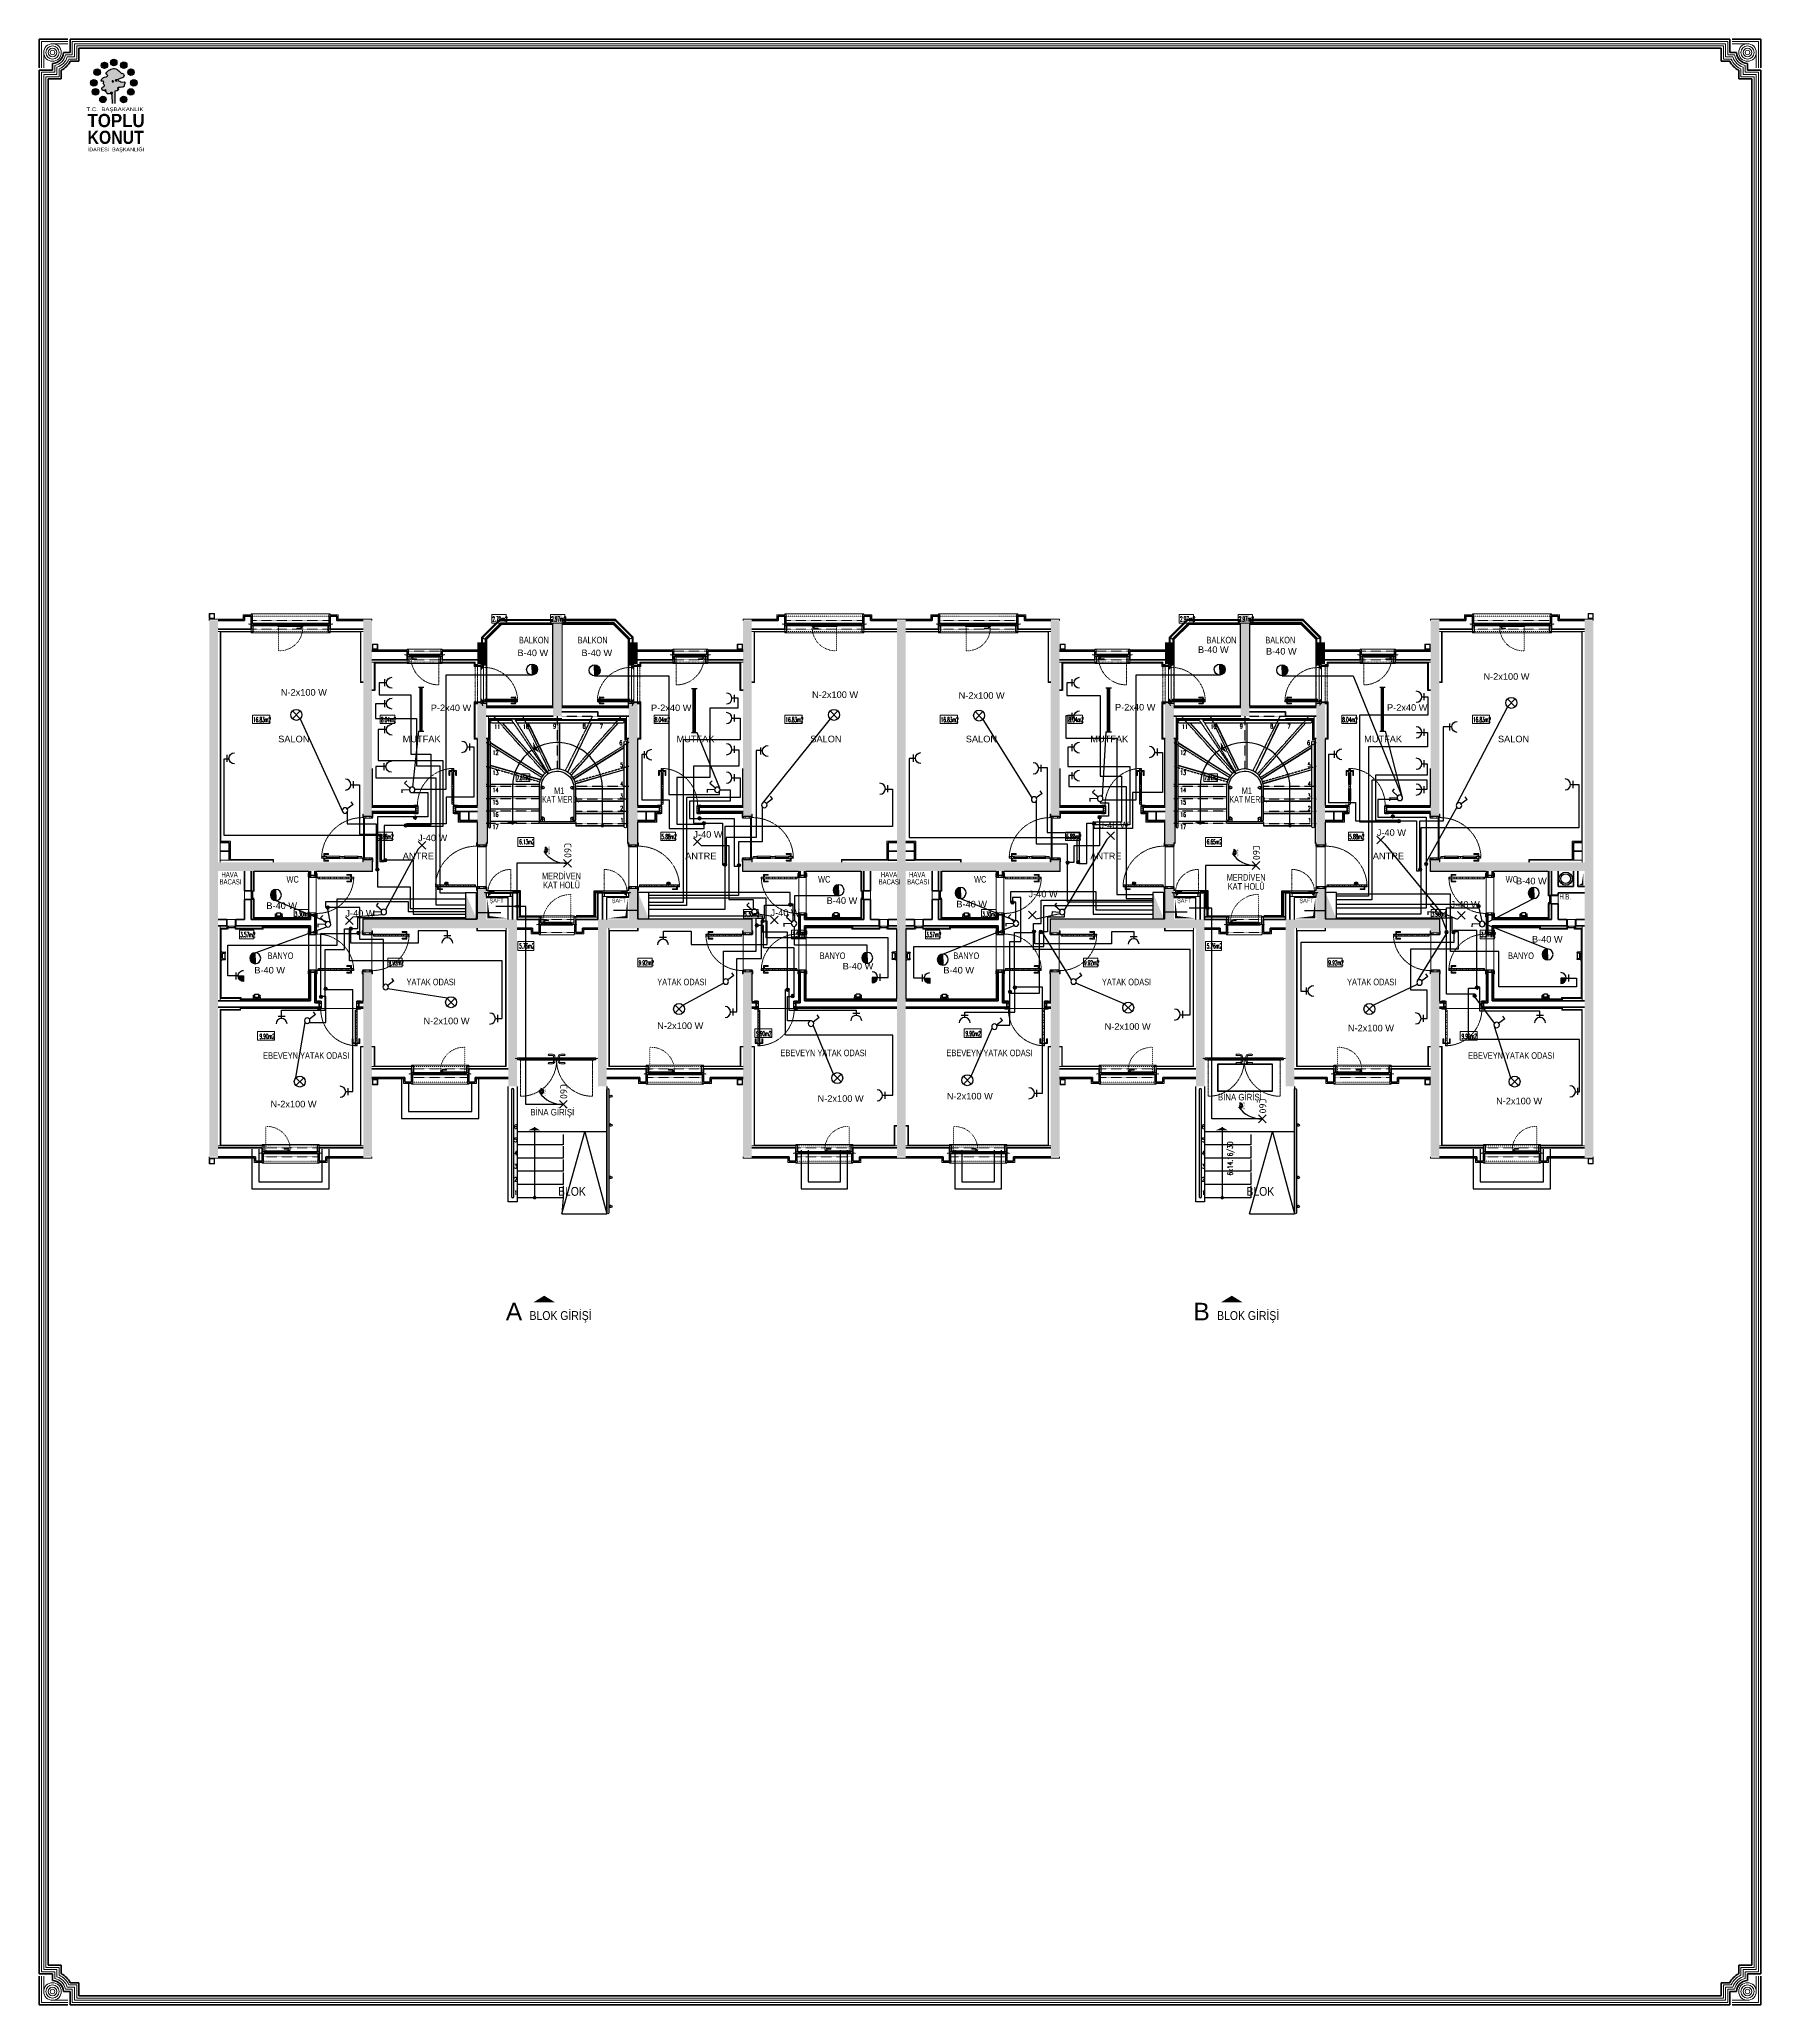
# Model space of a CAD drawing. Header units: millimetres. Extents: x -4402 to 30102, y 1696 to 6551.
# Drawn here: x 13474 to 17390, y 1696 to 6167 of the extents above; entities that cross this region are included whole.
import ezdxf
from ezdxf.enums import TextEntityAlignment as Align

# ---------------------------------------------------------------- set-up
doc = ezdxf.new("R2010")
doc.units = ezdxf.units.MM
doc.linetypes.add('DOT', pattern=[0.25, 0, -0.25])
doc.linetypes.add('HIDDEN', pattern=[0.375, 0.25, -0.125])
for name, color, linetype, lineweight in [('ARMATUR', 1, 'Continuous', 20), ('B', 30, 'Continuous', 25), ('BETON', 6, 'Continuous', 50), ('C', 1, 'Continuous', 20), ('D', 4, 'Continuous', 35), ('DV', 4, 'Continuous', 35), ('GOR-020', 2, 'Continuous', 20), ('HA', 8, 'Continuous', 20), ('I', 3, 'Continuous', 18), ('KP', 1, 'Continuous', 20), ('M', 30, 'Continuous', 25), ('MH', 20, 'Continuous', 20), ('P', 1, 'Continuous', 20), ('S', 6, 'Continuous', 20), ('TF', 1, 'Continuous', 20), ('YA', 3, 'Continuous', 13), ('YYM', 20, 'Continuous', 18)]:
    doc.layers.add(name, color=color, linetype=linetype, lineweight=lineweight)
for name, color, linetype in [('BOYA', 253, 'Continuous'), ('CEMAL AYAR  AYD. HAT', 6, 'Continuous'), ('ELEKTRİK YAZI', 2, 'Continuous'), ('LİNYE', 4, 'Continuous'), ('SEMBOL', 1, 'Continuous'), ('TTOKI', 7, 'Continuous'), ('VTCONT', 1, 'Continuous'), ('YM', 7, 'Continuous'), ('ZAYIF AKIM HATTI', 6, 'ZAYIF_AKIM_HATTI')]:
    doc.layers.add(name, color=color, linetype=linetype)
doc.layers.get('TF').off()
doc.styles.add('1', font='arial.ttf', dxfattribs={"height": 18})
doc.styles.add('SIMPLEX', font='SIMPLEX.SHX', dxfattribs={"width": 0.65, "height": 10})
doc.styles.get("Standard").update_dxf_attribs({"font": 'arial.ttf'})
doc.styles.add('TOKII', font='', dxfattribs={"width": 0.75, "height": 5.5})
doc.styles.add('TXT', font='isocpeur.ttf')
doc.styles.add('YAZI', font='arial.ttf', dxfattribs={"height": 34})
doc.styles.get('TOKII').set_extended_font_data('Arial Black')
doc.linetypes.add('ZAYIF_AKIM_HATTI', pattern='A,12.7,-5.08,["Z",Standard,S=2.54,R=0,X=-2.54,Y=-1.27],-5.08', length=22.86)
pattern_1 = [(45, (12306.01935, -83844.62551), (-0.08838834765, 0.08838834765), []), (135, (12306.01935, -83844.62551), (-0.08838834765, -0.08838834765), [])]
pattern_2 = [(135, (-12207.27971, -83844.62551), (0.08838834765, 0.08838834765), []), (45, (-12207.27971, -83844.62551), (0.08838834765, -0.08838834765), [])]
pattern_3 = [(135, (-12126.01935, -83844.62551), (0.08838834765, 0.08838834765), []), (45, (-12126.01935, -83844.62551), (0.08838834765, -0.08838834765), [])]
pattern_4 = [(45, (12387.27971, -83844.62551), (-0.08838834765, 0.08838834765), []), (135, (12387.27971, -83844.62551), (-0.08838834765, -0.08838834765), [])]

# ---------------------------------------------------------------- blocks, each defined once
blk = doc.blocks.new('SK01')
at = {"layer": 'P', "color": 40, "linetype": 'DOT', "ltscale": 0.5}
blk.add_line((-1.7, 56), (-53.7, 56), dxfattribs=at)
at = {"layer": 'P'}
for p, q in [((-1.1, 4.2), (-1.1, 55.8)), ((-0.8, 55.9), (-1, 55.9)), ((-0.8, 55.9), (-0.8, 4.1)), ((-0.8, 55.9), (0.7, 55.9)), ((0.7, 55.9), (-0.8, 55.9)), ((0.7, 50.9), (-0.8, 50.9)), ((0.7, 55.9), (0.7, 4.1)), ((0.7, 55.9), (0.9, 55.9)), ((1, 4.2), (1, 55.8)), ((8, 55), (8, 5)), ((-4.8, 17.8), (-5, 7.6)), ((-4.8, 17.8), (-3.7, 17.8)), ((-4.5, 7.1), (-1.8, 7.1)), ((-3.7, 17.8), (-3.3, 8.6)), ((-3.3, 8.6), (-1.8, 8.6)), ((-0.8, 4.1), (-1, 4.1)), ((0.7, 9.1), (-0.8, 9.1)), ((0.7, 4.1), (-0.8, 4.1)), ((0.7, 4.1), (0.9, 4.1)), ((1.6, 8.3), (2.5, 8.3)), ((1.6, 7.4), (2.5, 7.4)), ((2.5, 8.4), (2.5, 7.3)), ((2.7, 8.6), (3.4, 8.6)), ((2.7, 7.1), (3.4, 7.1)), ((3.6, 8.4), (3.6, 7.3)), ((3.6, 8.3), (3.8, 8.3)), ((3.6, 7.4), (3.8, 7.4)), ((3.8, 8.3), (3.8, 7.4))]:
    blk.add_line(p, q, dxfattribs=at)
at = {"layer": 'P', "color": 1}
for points in [[(-0.8, 59.7), (-0.8, 56.2), (-1, 56.2, -0.414214), (-1.1, 56.3), (-1.1, 63.6, -0.414214), (-1, 63.7), (-0.8, 63.7)], [(-0.8, 0.3), (-0.8, 3.8), (-1, 3.8, 0.414214), (-1.1, 3.7), (-1.1, -3.6, 0.414214), (-1, -3.7), (-0.8, -3.7)]]:
    blk.add_lwpolyline(points, format="xyb", close=True, dxfattribs=at)
for points in [[(0, 56.2), (-0.8, 56.2), (-0.8, 63.7), (0, 63.7)], [(0, 59.2), (0, 56.2), (1.3, 56.2), (1.3, 55), (8, 55), (8, 59.2)], [(1.3, 56), (1.2, 56), (1, 55.8), (1, 55.4), (1.2, 55.2), (1.3, 55.2), (1.3, 55.5), (1.6, 55.5), (1.6, 55.7), (1.3, 55.7)], [(0, 3.8), (-0.8, 3.8), (-0.8, -3.7), (0, -3.7)], [(0, 0.8), (0, 3.8), (1.3, 3.8), (1.3, 5), (8, 5), (8, 0.8)], [(0, 0), (0, 0.8), (8, 0.8), (8, 0)], [(1.3, 4), (1.2, 4), (1, 4.2), (1, 4.6), (1.2, 4.8), (1.3, 4.8), (1.3, 4.5), (1.6, 4.5), (1.6, 4.3), (1.3, 4.3)]]:
    blk.add_lwpolyline(points, close=True, dxfattribs=at)
for points in [[(0, 59.2), (8, 59.2), (8, 60), (0, 60)], [(1.3, 55), (8, 55)]]:
    blk.add_lwpolyline(points, dxfattribs=at)
at = {"layer": 'P'}
for points in [[(8, 55), (8, 54.8, -0.414214), (7.9, 54.7), (1.4, 54.7, -0.414214), (1.3, 54.8), (1.3, 55)], [(-1.3, 8.9), (-1.6, 8.9, 0.414214), (-1.8, 8.7), (-1.8, 7, 0.414214), (-1.6, 6.8), (-1.3, 6.8)], [(-1.1, 9.9, 0.414214), (-1.3, 9.7), (-1.3, 6, 0.414214), (-1.1, 5.8)], [(1, 9.9, -0.414214), (1.2, 9.7), (1.2, 6, -0.414214), (1, 5.8)], [(1.2, 8.9), (1.4, 8.9, -0.414214), (1.6, 8.7), (1.6, 7, -0.414214), (1.4, 6.8), (1.2, 6.8)], [(8, 5), (8, 5.2, 0.414214), (7.9, 5.3), (1.4, 5.3, 0.414214), (1.3, 5.2), (1.3, 5)]]:
    blk.add_lwpolyline(points, format="xyb", dxfattribs=at)
for points in [[(1.8, 5.5), (1.8, 5.3), (4.3, 5.3), (4.3, 5.5)], [(2.8, 6.9), (2.8, 6), (3.3, 6), (3.3, 6.9), (3.8, 6.9), (3.8, 5.5), (2.3, 5.5), (2.3, 6.9)]]:
    blk.add_lwpolyline(points, close=True, dxfattribs=at)
for points in [[(2.9, 8.6), (2.9, 9), (3.2, 9), (3.2, 8.6)], [(3.2, 7.1), (3.2, 6.1), (2.9, 6.1), (2.9, 7.1)]]:
    blk.add_lwpolyline(points, dxfattribs=at)
at = {"layer": 'P', "color": 1}
blk.add_circle((-1.7, 56), 0.5, dxfattribs=at)
at = {"layer": 'P', "color": 40, "linetype": 'DOT', "ltscale": 0.5}
blk.add_arc((-1.7, 56), 52, 180, 270.7596, dxfattribs=at)
at = {"layer": 'P'}
for centre, radius, start, end in [((-1, 55.8), 0.1, 90, 180), ((0.9, 55.8), 0.1, 0, 90), ((-4.5, 7.6), 0.5, 180, 270), ((-1, 4.2), 0.1, 180, 270), ((0.9, 4.2), 0.1, 270, 0), ((2.7, 8.4), 0.2, 90, 180), ((2.7, 7.3), 0.2, 180, 270), ((3.4, 8.4), 0.2, 0, 90), ((3.4, 7.3), 0.2, 270, 0)]:
    blk.add_arc(centre, radius, start, end, dxfattribs=at)
blk = doc.blocks.new('P3')
at = {"layer": 'P'}
for p, q in [((-9.6, 3.2), (-9.9, 1.2)), ((-9.9, 3.2), (-9.6, 1.2))]:
    blk.add_line(p, q, dxfattribs=at)
for points in [[(-11, 3.5), (-10.7, 4.1), (-11.4, 3.3), (-11.7, 3.3), (-12, 3.1), (-11.3, 3.1), (-11.1, 3.3), (-10.8, 3.3), (-10.9, 3.2), (-11.1, 3.2), (-11.2, 3.1), (-10.7, 3.1), (-10.5, 3.3), (-10.2, 3.3), (-10.3, 3.2), (-10.5, 3.2), (-10.6, 3.1), (-10.3, 3.1), (-10.1, 3.3), (-10.1, 3.5), (-10.3, 3.5), (-10.3, 3.5), (-10.3, 3.6), (-10.1, 3.6), (-10.1, 3.6), (-10.3, 3.9), (-10.4, 3.9), (-10.6, 3.6), (-10.6, 3.6), (-10.5, 3.6), (-10.5, 3.5)], [(-11, 1), (-10.9, 0.4), (-11.4, 1.2), (-11.7, 1.2), (-12, 1.3), (-11.3, 1.3), (-11.1, 1.2), (-10.8, 1.2), (-10.9, 1.2), (-11.1, 1.2), (-11.2, 1.3), (-10.7, 1.3), (-10.5, 1.2), (-10.2, 1.2), (-10.3, 1.2), (-10.5, 1.2), (-10.6, 1.3), (-10.3, 1.3), (-10.1, 1.2), (-10.1, 1), (-10.3, 1), (-10.3, 1), (-10.3, 0.9), (-10.1, 0.9), (-10.1, 0.9), (-10.3, 0.6), (-10.4, 0.6), (-10.6, 0.9), (-10.6, 0.9), (-10.5, 0.9), (-10.5, 1)], [(-10.3, 3.5), (-10.3, 3.6), (-10.1, 3.6), (-10.1, 3.9), (-10.6, 3.9), (-10.8, 3.6), (-10.6, 3.6), (-10.6, 3.5), (-11, 3.5), (-10.2, 5.1), (-9.4, 5.1), (-9.4, 4.9), (-9.1, 4.9), (-9.1, 2.8), (-9.2, 2.8), (-9.2, 3.5)], [(-11, 1.6), (-11, 2.8), (-10.5, 2.8), (-10.3, 2.6), (-10.3, 1.9), (-10.5, 1.6)], [(-9.2, 3.6), (-9.2, 4.7), (-9.5, 4.7), (-9.5, 5), (-10.2, 5), (-10.6, 4.1), (-9.9, 4.1), (-9.9, 3.6)], [(-9.9, 1.2), (-9.9, 3.2), (-9.6, 3.2), (-9.6, 1.2)], [(-9.6, 1.5), (-9.6, 2.9), (-9.4, 2.9), (-9.4, 2.4), (-9, 2.4), (-9, 2.2), (-9.4, 2.2), (-9.4, 1.6), (-9, 1.6), (-9, 1.5)], [(-6.9, 4.4), (-6.9, 4.9), (-8.7, 4.9), (-8.7, 4.4)], [(-8.5, 1.3), (-8.5, 4), (-7, 4), (-7, 3.1), (-7.1, 3.1), (-7.1, 3.9), (-8.4, 3.9), (-8.4, 1.5), (-5.7, 1.5), (-5.7, 1.3)], [(-8.5, 0.9), (-8, 0), (-5.6, 0), (-5.6, 0.9)], [(-5.8, 3.8), (-5.8, 4.9), (-6.8, 4.9), (-6.8, 3.8)], [(-6.7, 3.9), (-6.7, 4.8), (-5.9, 4.8), (-5.9, 3.9)], [(-6, 4), (-6, 4.7), (-6.6, 4.7), (-6.6, 4)], [(-5.7, 4.2), (-5.1, 4.2), (-5.1, 4.4), (-4.9, 4.4), (-4.9, 4.2), (-4.4, 4.2), (-4.4, 4.3), (-3.7, 4.3), (-3.7, 4.9), (-4.3, 4.9), (-4.3, 4.7), (-4.5, 4.7), (-4.5, 4.9), (-4.9, 4.9), (-4.9, 4.7), (-5.1, 4.7), (-5.1, 4.9), (-5.7, 4.9)]]:
    blk.add_lwpolyline(points, close=True, dxfattribs=at)
for points in [[(-10.7, -0.3), (-11, 1), (-10.6, 1), (-10.6, 0.9), (-10.7, 0.9), (-10.6, 0.5), (-10.1, 0.5), (-10.1, 0.9), (-10.3, 0.9), (-10.3, 1), (-10.1, 1), (-9.3, 1, 1.225358), (-9, 1.3), (-9, 2.4), (-9.4, 2.4), (-9.4, 2.9), (-9.3, 2.9), (-9.3, 2.7), (-9, 2.7), (-9, 5), (-9.3, 5), (-9.3, 5.2), (-3.4, 5.2), (-3.4, 3.9), (-3.8, 3.9), (-3.8, 4), (-3.7, 4), (-3.7, 4.2), (-4.2, 4.2), (-4.2, 4), (-4.1, 4), (-4.1, 3.9), (-4.5, 3.9), (-5.3, 3.9), (-5.3, 3.5), (-5.7, 3.5), (-5.7, 3.3), (-6, 3.3), (-6, 3.5), (-6.6, 3.5), (-6.6, 2.8), (-6.7, 2.8), (-6.7, 2.6), (-6.6, 2.6), (-6.6, 1.9), (-6, 1.9), (-6, 2.1), (-5.7, 2.1), (-5.7, 1.9), (-5.3, 1.9), (-5.3, 0.6), (-5.1, 0.6), (-5.1, 0.4), (-5.3, 0.4), (-5.3, 0), (-5, 0), (-5, -0.3)], [(-8.8, 0.8, -0.412978), (-9.4, 0.8), (-9.9, 0.8), (-9.9, 0.4), (-10.6, 0.4), (-10.5, 0), (-8.3, 0)], [(-6.9, 1.6), (-6.9, 2.4), (-7.1, 2.4), (-7.1, 2.5), (-6.9, 2.5), (-6.9, 2.8), (-7.1, 2.8), (-7.1, 3), (-6.9, 3), (-6.9, 4.2), (-7.3, 4.2), (-7.3, 4), (-7.5, 4), (-7.5, 4.2), (-8.2, 4.2), (-8.2, 4), (-8.3, 4), (-8.3, 4.2), (-8.7, 4.2), (-8.7, 3.7), (-8.5, 3.7), (-8.5, 3.5), (-8.7, 3.5), (-8.7, 1.9), (-8.5, 1.9), (-8.5, 1.7), (-8.7, 1.7), (-8.7, 1.4, -0.196178), (-8.7, 1), (-8.3, 1), (-8.3, 1.2), (-8.2, 1.2), (-8.2, 1), (-6.4, 1), (-6.4, 1.2), (-6.2, 1.2), (-6.2, 1), (-5.6, 1), (-5.6, 1.6)], [(-4, 3.8), (-4.5, 3.8), (-4.5, 3.9), (-4.1, 3.9), (-4.1, 3.9), (-4.1, 4), (-4.2, 4), (-4.2, 4.1), (-4.1, 4.2), (-3.9, 4.2), (-3.8, 4.1), (-3.8, 4), (-3.9, 4), (-3.9, 3.9), (-3.7, 3.9), (-3.7, 3.8), (-3.8, 3.8), (-3.8, 3.8), (-3.7, 3.8), (-3.7, 3.6, -0.414214), (-3.9, 3.5), (-4.3, 3.5, -0.414214), (-4.5, 3.6), (-3.9, 3.6), (-3.9, 3.7, 0.414214)]]:
    blk.add_lwpolyline(points, format="xyb", close=True, dxfattribs=at)
blk = doc.blocks.new('P4')
at = {"layer": 'P'}
for p, q in [((0.3, 0.3), (0, -1.7)), ((0, 0.3), (0.3, -1.7))]:
    blk.add_line(p, q, dxfattribs=at)
for points in [[(-1.1, 0.6), (-0.8, 1.2), (-1.5, 0.5), (-1.9, 0.4), (-2.1, 0.3), (-1.4, 0.3), (-1.2, 0.5), (-0.9, 0.5), (-1, 0.4), (-1.2, 0.4), (-1.3, 0.3), (-0.8, 0.3), (-0.6, 0.5), (-0.3, 0.5), (-0.4, 0.4), (-0.6, 0.4), (-0.7, 0.3), (-0.4, 0.3), (-0.2, 0.5), (-0.2, 0.6), (-0.4, 0.6), (-0.4, 0.6), (-0.4, 0.7), (-0.2, 0.7), (-0.2, 0.8), (-0.4, 1), (-0.5, 1), (-0.7, 0.8), (-0.7, 0.7), (-0.6, 0.7), (-0.6, 0.6)], [(-0.4, 0.6), (-0.4, 0.7), (-0.2, 0.7), (-0.2, 1.1), (-0.7, 1.1), (-0.9, 0.7), (-0.7, 0.7), (-0.7, 0.6), (-1.1, 0.6), (-0.4, 2.3), (0.5, 2.3), (0.5, 2), (0.8, 2.1), (0.8, -0.1), (0.6, -0.1), (0.6, 0.6)], [(-1.1, -1.2), (-1.1, 0), (-0.6, 0), (-0.4, -0.3), (-0.4, -0.9), (-0.6, -1.2)], [(0.6, 0.7), (0.6, 1.9), (0.4, 1.9), (0.4, 2.2), (-0.3, 2.2), (-0.7, 1.2), (0, 1.2), (0, 0.7)], [(0, -1.7), (0, 0.3), (0.3, 0.3), (0.3, -1.7)], [(0.3, -1.4), (0.3, 0.1), (0.4, 0.1), (0.4, -0.5), (0.8, -0.5), (0.8, -0.6), (0.4, -0.6), (0.4, -1.2), (0.8, -1.2), (0.8, -1.4)], [(1.5, 1.1), (4.2, 1.1), (4.2, -1.6), (1.5, -1.6)], [(1.7, 1), (4.1, 1), (4.1, -1.4), (1.7, -1.4)], [(-1.5, -1.7), (-1.8, -1.7), (-2.1, -1.5), (-1.4, -1.5), (-1.2, -1.7), (-0.2, -1.7), (-0.2, -1.8), (-0.4, -1.8), (-0.4, -1.8), (-0.4, -2), (-0.2, -2), (-0.2, -2), (-0.4, -2.2), (-0.5, -2.2), (-0.7, -2), (-0.7, -2), (-0.6, -2), (-0.6, -1.8), (-1.1, -1.8), (-1, -2.4)], [(7.2, -1.7), (7.6, -1.7), (7.8, -1.5), (7.1, -1.5), (6.9, -1.7), (5.9, -1.7), (5.9, -1.8), (6.1, -1.8), (6.2, -1.8), (6.2, -2), (6, -2), (6, -2), (6.2, -2.2), (6.3, -2.2), (6.5, -2), (6.5, -2), (6.4, -2), (6.4, -1.8), (6.9, -1.8), (6.7, -2.4)]]:
    blk.add_lwpolyline(points, close=True, dxfattribs=at)
for points in [[(2.9, -3.2), (-0.8, -3.2), (-1.1, -1.8), (-0.7, -1.8), (-0.7, -1.9), (-0.8, -1.9), (-0.7, -2.3), (-0.2, -2.3), (-0.2, -1.9), (-0.4, -1.9), (-0.4, -1.8), (0.6, -1.8, 1.303225), (0.9, -1.5), (0.9, -0.5), (0.5, -0.5), (0.5, 0), (0.6, 0), (0.6, -0.2), (0.9, -0.2), (0.9, 2.2), (0.6, 2.1), (0.6, 2.3), (2.9, 2.3)], [(2.9, 1.4), (2, 1.4), (2, 1.2), (1.9, 1.2), (1.9, 1.4), (1.2, 1.4), (1.2, 0.8), (1.4, 0.8), (1.4, 0.7), (1.2, 0.7), (1.2, -0.9), (1.4, -0.9), (1.4, -1.1), (1.2, -1.1), (1.2, -1.4, -0.214413), (1.3, -1.8), (1.9, -1.8), (1.9, -1.6), (2, -1.6), (2, -1.8), (2.9, -1.8)], [(2.9, -3.2), (6.6, -3.2), (6.9, -1.8), (6.4, -1.8), (6.4, -1.9), (6.5, -1.9), (6.5, -2.3), (5.9, -2.3), (5.9, -1.9), (6.1, -1.9), (6.1, -1.8), (5.2, -1.8, -1.303225), (4.9, -1.5), (4.9, -0.5), (5.3, -0.5), (5.3, 0), (5.1, 0), (5.1, -0.2), (4.9, -0.2), (4.9, 2.2), (5.1, 2.1), (5.1, 2.3), (2.9, 2.3)], [(2.9, 1.4), (3.7, 1.4), (3.7, 1.2), (3.9, 1.2), (3.9, 1.4), (4.6, 1.4), (4.6, 0.8), (4.4, 0.8), (4.4, 0.7), (4.6, 0.7), (4.6, -0.9), (4.4, -0.9), (4.4, -1.1), (4.6, -1.1), (4.6, -1.4, 0.214413), (4.5, -1.8), (3.9, -1.8), (3.9, -1.6), (3.7, -1.6), (3.7, -1.8), (2.9, -1.8)]]:
    blk.add_lwpolyline(points, format="xyb", dxfattribs=at)
for points in [[(2.9, 2.1), (1.2, 2.1), (1.2, 1.5), (2.9, 1.5)], [(2.9, 2.1), (4.6, 2.1), (4.6, 1.5), (2.9, 1.5)], [(2.9, -2), (1.4, -2), (1.9, -2.9), (2.9, -2.9)], [(2.9, -2), (4.4, -2), (3.9, -2.9), (2.9, -2.9)]]:
    blk.add_lwpolyline(points, dxfattribs=at)
for points in [[(1.2, -2, -0.412978), (0.5, -2.1), (0, -2.1), (0, -2.4), (-0.7, -2.4), (-0.6, -2.9), (1.7, -2.9)], [(4.6, -2, 0.412978), (5.3, -2.1), (5.8, -2.1), (5.8, -2.4), (6.4, -2.4), (6.3, -2.9), (4.1, -2.9)]]:
    blk.add_lwpolyline(points, format="xyb", close=True, dxfattribs=at)
blk = doc.blocks.new('P130-2')
at = {"layer": 'P'}
for points in [[(5, 2.7), (5, 2), (5.7, 2)], [(125, 2.7), (124.3, 2), (125, 2)], [(3.6, -2.2), (3.9, -2.2), (3.9, -2.1), (4, -2.1), (4, -2.1), (3.9, -2.1), (3.9, -2.1), (3.9, -2), (3, -2), (3, -2.7), (3.6, -2.4)], [(127, -2), (126.1, -2), (126.1, -2.1), (126.1, -2.1), (126, -2.1), (126, -2.1), (126.1, -2.1), (126.1, -2.2), (126.4, -2.2), (126.4, -2.5), (127, -2.7)]]:
    blk.add_hatch(color=253, dxfattribs=at).paths.add_polyline_path(points)
at = {"layer": 'P', "color": 40, "linetype": 'DOT'}
for p, q in [((121.6, 3.6), (121.6, 58.9)), ((130, 15), (0, 15)), ((130, -20), (0, -20))]:
    blk.add_line(p, q, dxfattribs=at)
at = {"layer": 'P', "color": 8, "linetype": 'HIDDEN'}
for p, q in [((130, 10), (0, 10)), ((130, -10), (0, -10))]:
    blk.add_line(p, q, dxfattribs=at)
at = {"layer": 'P', "color": 1}
for p, q in [((5.7, 2), (5, 2.7)), ((124.3, 2), (125, 2.7)), ((3.6, -2.4), (3, -2.7)), ((126.4, -2.5), (127, -2.7))]:
    blk.add_line(p, q, dxfattribs=at)
at = {"layer": 'P'}
for p, q in [((10.5, 2), (61.8, 2)), ((114.8, 3.6), (73, 3.6)), ((115.4, 1.7), (115.1, -0.3)), ((115.1, 1.7), (115.4, -0.3)), ((10.1, 0), (9.8, -2)), ((9.8, 0), (10.1, -2)), ((61.3, -3.5), (10.9, -3.5)), ((73.5, -1.8), (114.3, -1.8))]:
    blk.add_line(p, q, dxfattribs=at)
at = {"layer": 'P', "color": 8}
for p, q in [((71.2, 4.7), (68, 4.7)), ((70.5, 4.9), (68.5, 4.9)), ((68.7, -3.5), (119.1, -3.5))]:
    blk.add_line(p, q, dxfattribs=at)
at = {"layer": 'P', "color": 3}
for p, q in [((72.6, 1.6), (115.1, 1.6)), ((115.1, 1.3), (72.6, 1.3)), ((115.1, 0.1), (72.6, 0.1)), ((62.1, 0), (10.1, 0)), ((62.1, -0.3), (10.1, -0.3)), ((62.1, -1.5), (10.1, -1.5)), ((62.1, -1.8), (10.1, -1.8)), ((72.6, -0.2), (115.1, -0.2))]:
    blk.add_line(p, q, dxfattribs=at)
at = {"layer": 'P'}
for points in [[(0.5, -0.5), (-5.2, -1.7), (-5.2, -2.2), (1, -0.9), (1, 1), (0.5, 1)], [(8.7, 0.9), (8.2, 1.7), (5.6, 1.7), (5.6, 0.9)], [(8.7, 0.4), (8.7, -2.3), (7.2, -2.3), (7.2, -1.4), (7.3, -1.4), (7.3, -2.1), (8.6, -2.1), (8.6, 0.2), (5.7, 0.2), (5.7, 0.4)], [(10.5, 0.2), (10.5, 0.4), (10.3, 0.4), (10.3, 0.8), (10.9, 0.8), (11, 0.4), (10.8, 0.4), (10.8, 0.2), (11.2, 0.2), (10.5, 2), (9.6, 2), (9.6, 1.7), (9.3, 1.7), (9.3, -0.5), (9.5, -0.5), (9.5, 0.2)], [(9.5, 0.4), (9.5, 1.5), (9.7, 1.5), (9.7, 1.8), (10.4, 1.8), (10.8, 0.9), (10.1, 0.9), (10.1, 0.4)], [(11.2, 0.2), (10.9, 0.9), (11.6, 0.1), (12, 0.1), (12.2, 0), (11.5, 0), (11.3, 0.1), (11, 0.1), (11.1, 0), (11.3, 0), (11.4, 0), (10.9, 0), (10.7, 0.1), (10.4, 0.1), (10.5, 0), (10.7, 0), (10.8, 0), (10.5, 0), (10.3, 0.1), (10.3, 0.2), (10.5, 0.2), (10.5, 0.2), (10.5, 0.4), (10.3, 0.4), (10.3, 0.5), (10.5, 0.6), (10.7, 0.6), (10.9, 0.5), (10.9, 0.4), (10.8, 0.4), (10.8, 0.2)], [(114, 1.9), (114.3, 2.5), (113.6, 1.8), (113.3, 1.7), (113, 1.6), (113.7, 1.6), (113.9, 1.8), (114.2, 1.8), (114.1, 1.7), (113.9, 1.7), (113.8, 1.6), (114.3, 1.6), (114.5, 1.8), (114.8, 1.8), (114.7, 1.7), (114.5, 1.7), (114.4, 1.6), (114.7, 1.6), (114.9, 1.8), (114.9, 1.9), (114.7, 1.9), (114.7, 1.9), (114.7, 2.1), (114.9, 2.1), (114.9, 2.1), (114.7, 2.3), (114.6, 2.3), (114.4, 2.1), (114.4, 2.1), (114.5, 2.1), (114.5, 1.9)], [(114.7, 1.9), (114.7, 2.1), (114.9, 2.1), (114.9, 2.4), (114.4, 2.4), (114.2, 2.1), (114.4, 2.1), (114.4, 1.9), (114, 1.9), (114.8, 3.6), (115.6, 3.6), (115.6, 3.3), (115.9, 3.4), (115.9, 1.2), (115.8, 1.2), (115.8, 1.9)], [(114, 0.1), (114, 1.3), (114.5, 1.3), (114.7, 1), (114.7, 0.4), (114.5, 0.1)], [(115.8, 2.1), (115.8, 3.2), (115.5, 3.2), (115.5, 3.5), (114.8, 3.5), (114.4, 2.5), (115.1, 2.5), (115.1, 2.1)], [(115.1, -0.3), (115.1, 1.7), (115.4, 1.7), (115.4, -0.3)], [(115.4, -0.1), (115.4, 1.4), (115.6, 1.4), (115.6, 0.9), (116, 0.9), (116, 0.7), (115.6, 0.7), (115.6, 0), (116, 0), (116, -0.1)], [(118.1, 2.9), (118.1, 3.4), (116.3, 3.4), (116.3, 2.9)], [(116.5, -0.2), (116.5, 2.5), (118, 2.5), (118, 1.6), (117.9, 1.6), (117.9, 2.3), (116.6, 2.3), (116.6, -0.1), (119.3, -0.1), (119.3, -0.2)], [(119.2, 2.3), (119.2, 3.4), (118.2, 3.4), (118.2, 2.3)], [(118.3, 2.3), (118.3, 3.3), (119.1, 3.3), (119.1, 2.3)], [(119, 2.5), (119, 3.2), (118.4, 3.2), (118.4, 2.5)], [(119.3, 2.7), (119.9, 2.7), (119.9, 2.9), (120.1, 2.9), (120.1, 2.7), (120.6, 2.7), (120.6, 2.8), (121.3, 2.8), (121.3, 3.4), (120.7, 3.4), (120.7, 3.2), (120.5, 3.2), (120.5, 3.4), (120.1, 3.4), (120.1, 3.2), (119.9, 3.2), (119.9, 3.4), (119.3, 3.4)], [(121.3, 0.9), (121.3, 1.7), (124.4, 1.7), (124.4, 0.9)], [(121.3, 0.4), (121.3, -2.3), (122.8, -2.3), (122.8, -1.4), (122.7, -1.4), (122.7, -2.1), (121.4, -2.1), (121.4, 0.2), (124.1, 0.2), (124.1, 0.4)], [(129.5, -0.5), (135.2, -1.7), (135.2, -2.2), (129, -0.9), (129, 1), (129.5, 1)], [(4.3, -2.5), (4.4, -2.4), (4.4, -2.4), (4.3, -2.4), (4.3, -2.2), (4.3, -2.2), (4.7, -2.2), (4.7, -2.1), (3.9, -2.1), (3.9, -2.1), (4, -2.1), (4, -2.1), (3.9, -2.1), (3.9, -2.2), (4.1, -2.2), (4.1, -2.4), (4, -2.4), (4, -2.4), (4.1, -2.5)], [(5.9, -2.5), (5.3, -2.5), (5.3, -2.7), (5.1, -2.7), (5.1, -2.5), (4.6, -2.5), (4.6, -2.7), (4, -2.7), (4, -3.2), (4.5, -3.2), (4.5, -3), (4.7, -3), (4.7, -3.2), (5.1, -3.2), (5.1, -3), (5.3, -3), (5.3, -3.2), (5.9, -3.2)], [(6, -2.1), (6, -3.2), (7, -3.2), (7, -2.1)], [(6.9, -2.1), (6.9, -3.2), (6.1, -3.2), (6.1, -2.1)], [(6.2, -2.3), (6.2, -3), (6.8, -3), (6.8, -2.3)], [(7.1, -2.7), (7.1, -3.2), (8.9, -3.2), (8.9, -2.7)], [(9.8, -1.8), (9.8, -0.2), (9.7, -0.2), (9.7, -0.8), (9.3, -0.8), (9.3, -1), (9.7, -1), (9.7, -1.6), (9.3, -1.6), (9.3, -1.8)], [(10.1, -2), (10.1, 0), (9.8, 0), (9.8, -2)], [(11.6, -2.1), (12, -2), (12.2, -1.8), (11.5, -1.8), (11.3, -2.1), (10.3, -2.1), (10.3, -2.1), (10.5, -2.1), (10.5, -2.1), (10.5, -2.3), (10.3, -2.3), (10.3, -2.4), (10.5, -2.5), (10.7, -2.5), (10.9, -2.4), (10.9, -2.3), (10.8, -2.3), (10.8, -2.1), (11.2, -2.1), (11.1, -2.8)], [(11.2, -1.5), (11.2, -0.3), (10.8, -0.3), (10.5, -0.6), (10.5, -1.3), (10.8, -1.5)], [(114, -0.5), (114.1, -1.2), (113.6, -0.4), (113.3, -0.3), (113, -0.2), (113.7, -0.2), (113.9, -0.4), (114.2, -0.4), (114.1, -0.3), (113.9, -0.3), (113.8, -0.2), (114.3, -0.2), (114.5, -0.4), (114.8, -0.4), (114.7, -0.3), (114.5, -0.3), (114.4, -0.2), (114.7, -0.2), (114.9, -0.4), (114.9, -0.5), (114.7, -0.5), (114.7, -0.5), (114.7, -0.6), (114.9, -0.6), (114.9, -0.7), (114.7, -0.9), (114.6, -0.9), (114.4, -0.7), (114.4, -0.6), (114.5, -0.6), (114.5, -0.5)], [(116.5, -0.7), (117, -1.5), (119.4, -1.5), (119.4, -0.7)], [(118.4, -2.1), (118, -2), (117.8, -1.8), (118.5, -1.8), (118.7, -2.1), (119.7, -2.1), (119.7, -2.1), (119.5, -2.1), (119.5, -2.1), (119.5, -2.3), (119.7, -2.3), (119.7, -2.4), (119.5, -2.5), (119.3, -2.5), (119.1, -2.4), (119.1, -2.3), (119.3, -2.3), (119.3, -2.1), (118.8, -2.1), (118.9, -2.8)], [(122.9, -2.7), (122.9, -3.2), (121.1, -3.2), (121.1, -2.7)], [(124, -2.1), (124, -3.2), (123, -3.2), (123, -2.1)], [(123.8, -2.3), (123.8, -3), (123.2, -3), (123.2, -2.3)], [(124.1, -2.5), (124.7, -2.5), (124.7, -2.7), (124.9, -2.7), (124.9, -2.5), (125.4, -2.5), (125.4, -2.7), (126, -2.7), (126, -3.2), (125.5, -3.2), (125.5, -3), (125.3, -3), (125.3, -3.2), (124.9, -3.2), (124.9, -3), (124.7, -3), (124.7, -3.2), (124.1, -3.2)], [(125.7, -2.5), (125.6, -2.4), (125.6, -2.4), (125.7, -2.4), (125.7, -2.2), (125.7, -2.2), (125.3, -2.2), (125.3, -2.1), (126.1, -2.1), (126.1, -2.1), (126, -2.1), (126, -2.1), (126.1, -2.1), (126.1, -2.2), (125.9, -2.2), (125.9, -2.4), (126, -2.4), (126, -2.4), (125.9, -2.5)]]:
    blk.add_lwpolyline(points, close=True, dxfattribs=at)
at = {"layer": 'P', "color": 30}
for points in [[(0, 16.2), (0, 18.2), (0, 18.2), (130, 18.2), (130, 18.2), (130, 16.2)], [(0, -23), (0, -24.8), (0, -24.8), (130, -24.8), (130, -24.8), (130, -23)]]:
    blk.add_lwpolyline(points, dxfattribs=at)
at = {"layer": 'P', "color": 6}
for points in [[(1.2, -2), (4.8, -2, 0.414214), (5, -1.8), (5, 1.8, 0.414214), (4.8, 2), (1.2, 2, 0.414214), (1, 1.8), (1, -1.8, 0.414214)], [(128.8, -2), (125.2, -2, -0.414214), (125, -1.8), (125, 1.8, -0.414214), (125.2, 2), (128.8, 2, -0.414214), (129, 1.8), (129, -1.8, -0.414214)]]:
    blk.add_lwpolyline(points, format="xyb", close=True, dxfattribs=at)
for points in [[(1.1, -1.8), (4.8, -1.8), (4.8, 1.8), (1.1, 1.8)], [(128.9, -1.8), (125.1, -1.8), (125.1, 1.8), (128.9, 1.8)]]:
    blk.add_lwpolyline(points, close=True, dxfattribs=at)
at = {"layer": 'P'}
for points in [[(9.5, 2), (9.5, 1.7), (9.2, 1.8), (9.2, -0.5), (9.5, -0.5), (9.5, -0.3), (9.6, -0.3), (9.6, -0.8), (9.2, -0.8), (9.2, -1.9, 1.225358), (9.5, -2.1), (10.3, -2.1), (10.5, -2.1), (10.5, -2.2), (10.3, -2.2), (10.3, -2.7), (10.8, -2.7), (10.9, -2.2), (10.8, -2.2), (10.8, -2.1), (11.2, -2.1), (10.9, -3.5), (3.6, -3.5), (3.6, -2.2), (4, -2.2), (4, -2.3), (4, -2.3), (4, -2.5), (4.4, -2.5), (4.4, -2.3), (4.3, -2.3), (4.3, -2.2), (4.7, -2.2), (5.5, -2.2), (5.5, -1.8), (5.9, -1.8), (5.9, -1.6), (6.2, -1.6), (6.2, -1.8), (6.8, -1.8), (6.8, -1.1), (6.9, -1.1), (6.9, -0.9), (6.8, -0.9), (6.8, -0.2), (5.9, -0.2), (5.9, -0.4), (5.6, -0.4), (5.6, -0.2), (5.3, -0.2), (5.3, 1.1), (5, 1.1), (5, 1.3), (5.3, 1.3), (5.3, 1.7), (5, 1.7), (5, 2)], [(7.1, 0.1), (7.1, -0.7), (7.3, -0.7), (7.3, -0.9), (7.1, -0.9), (7.1, -1.2), (7.3, -1.2), (7.3, -1.3), (7.1, -1.3), (7.1, -2.5), (7.5, -2.5), (7.5, -2.4), (7.7, -2.4), (7.7, -2.5), (8.4, -2.5), (8.4, -2.4), (8.5, -2.4), (8.5, -2.5), (8.9, -2.5), (8.9, -2), (8.7, -2), (8.7, -1.8), (8.9, -1.8), (8.9, -0.2), (8.7, -0.2), (8.7, 0), (8.9, 0), (8.9, 0.3, -0.196178), (8.9, 0.6), (8.5, 0.6), (8.5, 0.5), (8.4, 0.5), (8.4, 0.6), (6.6, 0.6), (6.6, 0.5), (6.4, 0.5), (6.4, 0.6), (5.6, 0.6), (5.6, 0.1)], [(114.3, -1.8), (114, -0.5), (114.4, -0.5), (114.4, -0.6), (114.3, -0.6), (114.4, -1), (114.9, -1), (114.9, -0.6), (114.7, -0.6), (114.7, -0.5), (114.9, -0.5), (115.7, -0.5, 1.225358), (116, -0.2), (116, 0.9), (115.6, 0.9), (115.6, 1.4), (115.7, 1.4), (115.7, 1.1), (116, 1.1), (116, 3.5), (115.7, 3.4), (115.7, 3.6), (121.6, 3.6), (121.6, 2.4), (121.2, 2.4), (121.2, 2.5), (121.3, 2.5), (121.3, 2.7), (120.8, 2.7), (120.8, 2.5), (120.9, 2.5), (120.9, 2.4), (120.5, 2.4), (119.7, 2.4), (119.7, 2), (119.3, 2), (119.3, 1.7), (119, 1.7), (119, 2), (118.4, 2), (118.4, 1.3), (118.3, 1.3), (118.3, 1), (118.4, 1), (118.4, 0.4), (119, 0.4), (119, 0.5), (119.3, 0.5), (119.3, 0.4), (119.7, 0.4), (119.7, -1), (119.9, -1), (119.9, -1.2), (119.7, -1.2), (119.7, -1.5), (120, -1.5), (120, -1.8)], [(118.1, 0), (118.1, 0.9), (117.9, 0.9), (117.9, 1), (118.1, 1), (118.1, 1.3), (117.9, 1.3), (117.9, 1.5), (118.1, 1.5), (118.1, 2.7), (117.7, 2.7), (117.7, 2.5), (117.5, 2.5), (117.5, 2.7), (116.8, 2.7), (116.8, 2.5), (116.7, 2.5), (116.7, 2.7), (116.3, 2.7), (116.3, 2.2), (116.5, 2.2), (116.5, 2), (116.3, 2), (116.3, 0.4), (116.5, 0.4), (116.5, 0.2), (116.3, 0.2), (116.3, -0.1, -0.196178), (116.3, -0.5), (116.7, -0.5), (116.7, -0.3), (116.8, -0.3), (116.8, -0.5), (118.6, -0.5), (118.6, -0.3), (118.8, -0.3), (118.8, -0.5), (119.4, -0.5), (119.4, 0)], [(120.5, 2), (120.5, 1.7), (120.8, 1.8), (120.8, -0.5), (120.5, -0.5), (120.5, -0.3), (120.4, -0.3), (120.4, -0.8), (120.8, -0.8), (120.8, -1.9, -1.225358), (120.5, -2.1), (119.7, -2.1), (119.5, -2.1), (119.5, -2.2), (119.7, -2.2), (119.7, -2.7), (119.2, -2.7), (119.1, -2.2), (119.2, -2.2), (119.2, -2.1), (118.8, -2.1), (119.1, -3.5), (126.4, -3.5), (126.4, -2.2), (126, -2.2), (126, -2.3), (126, -2.3), (126, -2.5), (125.6, -2.5), (125.6, -2.3), (125.7, -2.3), (125.7, -2.2), (125.3, -2.2), (124.5, -2.2), (124.5, -1.8), (124.1, -1.8), (124.1, -1.6), (123.8, -1.6), (123.8, -1.8), (123.2, -1.8), (123.2, -1.1), (123.1, -1.1), (123.1, -0.9), (123.2, -0.9), (123.2, -0.2), (123.8, -0.2), (123.8, -0.4), (124.1, -0.4), (124.1, -0.2), (124.7, -0.2), (124.7, 1.1), (124.9, 1.1), (124.9, 1.3), (124.7, 1.3), (124.7, 1.7), (125, 1.7), (125, 2)], [(121, 2.3), (120.5, 2.3), (120.5, 2.4), (120.9, 2.4), (120.9, 2.4), (120.9, 2.5), (120.8, 2.5), (120.8, 2.5), (120.9, 2.7), (121.1, 2.7), (121.2, 2.5), (121.2, 2.5), (121.1, 2.5), (121.1, 2.4), (121.3, 2.4), (121.3, 2.3), (121.2, 2.3), (121.2, 2.3), (121.3, 2.3), (121.3, 2.1, -0.414214), (121.1, 2), (120.7, 2, -0.414214), (120.5, 2.1), (121.1, 2.1), (121.1, 2.1, 0.316768)], [(122.9, 0.1), (122.9, -0.7), (122.7, -0.7), (122.7, -0.9), (122.9, -0.9), (122.9, -1.2), (122.7, -1.2), (122.7, -1.3), (122.9, -1.3), (122.9, -2.5), (122.5, -2.5), (122.5, -2.4), (122.3, -2.4), (122.3, -2.5), (121.6, -2.5), (121.6, -2.4), (121.5, -2.4), (121.5, -2.5), (121.1, -2.5), (121.1, -2), (121.3, -2), (121.3, -1.8), (121.1, -1.8), (121.1, -0.2), (121.3, -0.2), (121.3, 0), (121.1, 0), (121.1, 0.3, 0.196178), (121.1, 0.6), (121.5, 0.6), (121.5, 0.5), (121.6, 0.5), (121.6, 0.6), (123.4, 0.6), (123.4, 0.5), (123.6, 0.5), (123.6, 0.6), (124.4, 0.6), (124.4, 0.1)], [(116.2, -0.7, -0.412978), (115.6, -0.8), (115.1, -0.8), (115.1, -1.2), (114.4, -1.2), (114.5, -1.5), (116.7, -1.5)]]:
    blk.add_lwpolyline(points, format="xyb", close=True, dxfattribs=at)
at = {"layer": 'P', "color": 8}
for points in [[(67.6, 3.6), (67.6, 3.7, -0.027863), (67.6, 4.7), (71.3, 4.7, -0.027863), (71.4, 3.7), (71.4, 3.6)], [(70.5, 4.9), (70.5, 6.4, -0.414214), (71, 6.9), (79, 7.3, 0.414214), (79.5, 7.8), (79.5, 8.4, 0.497861), (79, 8.7), (70.5, 8.9, 0.413921), (68.5, 6.9), (68.5, 4.9)]]:
    blk.add_lwpolyline(points, format="xyb", dxfattribs=at)
for points in [[(68.5, 4.9), (68.2, 4.7)], [(70.5, 4.9), (70.8, 4.7)]]:
    blk.add_lwpolyline(points, dxfattribs=at)
at = {"layer": 'P'}
blk.add_lwpolyline([(121.7, 2.4), (120.2, 2.4), (120.1, 2), (120.1, 0), (120.4, -0.3), (120.5, -0.3), (120.5, -0.5), (120.6, -0.5), (120.7, -0.3), (120.7, 0), (120.5, 0), (120.5, 0.2), (120.4, 0.2), (120.4, 2), (122.3, 2)], dxfattribs=at)
at = {"layer": 'P', "color": 40, "linetype": 'DOT'}
blk.add_arc((118.9, 6.2), 52.8, 87.1664, 182.7183, dxfattribs=at)
at = {"layer": 'P'}
for centre, radius, start, end in [((122.3, 2.8), 0.753, 267.2139, 212.2709), ((122.3, 2.7), 0.55, 248.2101, 227.7621), ((122, 2.3), 0.098, 142.8741, 333.0981)]:
    blk.add_arc(centre, radius, start, end, dxfattribs=at)
at = {"layer": 'P', "extrusion": (0, 0, -1), "xscale": -1, "zscale": -1}
blk.add_blockref('P4', (-62.1, -0.3), dxfattribs=at)
at = {"layer": 'P', "xscale": -1}
blk.add_blockref('P3', (62.7, -1.5), dxfattribs=at)
blk = doc.blocks.new('P80-1')
at = {"layer": 'P'}
for points in [[(3.6, 2.5), (3, 2.6), (3, 2), (3.9, 2), (3.9, 2), (3.9, 2.1), (4, 2.1), (4, 2.1), (3.9, 2.1), (3.9, 2.2), (3.6, 2.2)], [(76.4, 2.5), (77, 2.6), (77, 2), (76.1, 2), (76.1, 2), (76.1, 2.1), (76, 2.1), (76, 2.1), (76.1, 2.1), (76.1, 2.2), (76.4, 2.2)], [(5.7, -2), (5, -2), (5, -2.6)], [(74.3, -2), (75, -2), (75, -2.6)]]:
    blk.add_hatch(color=253, dxfattribs=at).paths.add_polyline_path(points)
at = {"layer": 'P', "color": 8, "linetype": 'HIDDEN'}
for p, q in [((80, 10), (0, 10)), ((80, -10), (0, -10))]:
    blk.add_line(p, q, dxfattribs=at)
at = {"layer": 'P', "color": 8}
for p, q in [((3.6, 2.5), (3, 2.6)), ((10.9, 3.5), (69.1, 3.5)), ((76.4, 2.5), (77, 2.6)), ((13.3, -4.7), (10.1, -4.7)), ((12.6, -4.9), (10.6, -4.9))]:
    blk.add_line(p, q, dxfattribs=at)
at = {"layer": 'P'}
for p, q in [((14.6, -1.7), (14.9, 0.3)), ((14.9, -1.7), (14.6, 0.3)), ((15.7, 1.8), (64.3, 1.8)), ((65.4, -1.7), (65.1, 0.3)), ((65.1, -1.7), (65.4, 0.3)), ((5.7, -2), (5, -2.6)), ((64.8, -3.6), (15.2, -3.6)), ((74.3, -2), (75, -2.6))]:
    blk.add_line(p, q, dxfattribs=at)
at = {"layer": 'P', "color": 3}
for p, q in [((14.9, 0.2), (65.1, 0.2)), ((65.1, -0.1), (14.9, -0.1)), ((65.1, -1.3), (14.9, -1.3)), ((14.9, -1.6), (65.1, -1.6))]:
    blk.add_line(p, q, dxfattribs=at)
at = {"layer": 'P', "color": 40, "linetype": 'DOT', "ltscale": 0.5}
for p, q in [((80, -15), (0, -15)), ((72.3, -2.8), (72.3, -66.4))]:
    blk.add_line(p, q, dxfattribs=at)
at = {"layer": 'P', "color": 8}
for points in [[(0.5, 0.5), (-5.2, 1.7), (-5.2, 2.2), (1, 0.9), (1, -1), (0.5, -1)], [(79.5, 0.5), (85.2, 1.7), (85.2, 2.2), (79, 0.9), (79, -1), (79.5, -1)]]:
    blk.add_lwpolyline(points, close=True, dxfattribs=at)
at = {"layer": 'P', "color": 30}
for points in [[(0, 13), (0, 14.8), (0, 14.8), (80, 14.8), (80, 14.8), (80, 13)], [(0, -16.2), (0, -18.2), (0, -18.2), (80, -18.2), (80, -18.2), (80, -16.2)]]:
    blk.add_lwpolyline(points, dxfattribs=at)
at = {"layer": 'P', "color": 6}
for points in [[(1.2, 2), (4.8, 2, -0.414214), (5, 1.8), (5, -1.8, -0.414214), (4.8, -2), (1.2, -2, -0.414214), (1, -1.8), (1, 1.8, -0.414214)], [(78.8, 2), (75.2, 2, 0.414214), (75, 1.8), (75, -1.8, 0.414214), (75.2, -2), (78.8, -2, 0.414214), (79, -1.8), (79, 1.8, 0.414214)]]:
    blk.add_lwpolyline(points, format="xyb", close=True, dxfattribs=at)
for points in [[(1.1, 1.8), (4.8, 1.8), (4.8, -1.8), (1.1, -1.8)], [(78.9, 1.8), (75.1, 1.8), (75.1, -1.8), (78.9, -1.8)]]:
    blk.add_lwpolyline(points, close=True, dxfattribs=at)
at = {"layer": 'P'}
for points in [[(9.5, -2), (9.5, -1.8), (9.2, -1.8), (9.2, 0.5), (9.5, 0.5), (9.5, 0.3), (9.6, 0.3), (9.6, 0.8), (9.2, 0.8), (9.2, 1.9, -1.225358), (9.5, 2.1), (10.3, 2.1), (10.5, 2.1), (10.5, 2.3), (10.3, 2.3), (10.3, 2.7), (10.8, 2.7), (10.9, 2.3), (10.8, 2.3), (10.8, 2.1), (11.2, 2.1), (10.9, 3.5), (3.6, 3.5), (3.6, 2.2), (4, 2.2), (4, 2.3), (4, 2.3), (4, 2.5), (4.4, 2.5), (4.4, 2.3), (4.3, 2.3), (4.3, 2.2), (4.7, 2.2), (5.5, 2.2), (5.5, 1.8), (5.9, 1.8), (5.9, 1.6), (6.2, 1.6), (6.2, 1.8), (6.8, 1.8), (6.8, 1.1), (6.9, 1.1), (6.9, 0.9), (6.8, 0.9), (6.8, 0.2), (6.2, 0.2), (6.2, 0.4), (5.9, 0.4), (5.9, 0.2), (5.3, 0.2), (5.3, -1.1), (5.1, -1.1), (5.1, -1.3), (5.3, -1.3), (5.3, -1.7), (5, -1.7), (5, -2)], [(7.1, -0.1), (7.1, 0.7), (7.3, 0.7), (7.3, 0.9), (7.1, 0.9), (7.1, 1.1), (7.3, 1.1), (7.3, 1.3), (7.1, 1.3), (7.1, 2.5), (7.5, 2.5), (7.5, 2.4), (7.7, 2.4), (7.7, 2.5), (8.4, 2.5), (8.4, 2.4), (8.5, 2.4), (8.5, 2.5), (8.9, 2.5), (8.9, 2), (8.7, 2), (8.7, 1.8), (8.9, 1.8), (8.9, 0.2), (8.7, 0.2), (8.7, 0), (8.9, 0), (8.9, -0.3, 0.196178), (8.9, -0.6), (8.5, -0.6), (8.5, -0.5), (8.4, -0.5), (8.4, -0.6), (6.6, -0.6), (6.6, -0.5), (6.4, -0.5), (6.4, -0.6), (5.6, -0.6), (5.6, -0.1)], [(15.7, 1.8), (16, 0.5), (15.6, 0.5), (15.6, 0.6), (15.7, 0.6), (15.6, 1), (15.1, 1), (15.1, 0.6), (15.3, 0.6), (15.3, 0.5), (15.1, 0.5), (14.3, 0.5, 1.225358), (14, 0.2), (14, -0.9), (14.4, -0.9), (14.4, -1.4), (14.3, -1.4), (14.3, -1.2), (14, -1.2), (14, -3.5), (14.3, -3.4), (14.3, -3.7), (8.4, -3.7), (8.4, -2.4), (8.8, -2.4), (8.8, -2.5), (8.7, -2.5), (8.7, -2.7), (9.2, -2.7), (9.2, -2.5), (9.1, -2.5), (9.1, -2.4), (9.5, -2.4), (10.3, -2.4), (10.3, -2), (10.7, -2), (10.7, -1.8), (11, -1.8), (11, -2), (11.6, -2), (11.6, -1.3), (11.7, -1.3), (11.7, -1), (11.6, -1), (11.6, -0.4), (11, -0.4), (11, -0.6), (10.7, -0.6), (10.7, -0.4), (10.3, -0.4), (10.3, 0.9), (10.1, 0.9), (10.1, 1.1), (10.3, 1.1), (10.3, 1.5), (10, 1.5), (10, 1.8)], [(11.9, -0.1), (11.9, -0.9), (12.1, -0.9), (12.1, -1), (11.9, -1), (11.9, -1.3), (12.1, -1.3), (12.1, -1.5), (11.9, -1.5), (11.9, -2.7), (12.3, -2.7), (12.3, -2.5), (12.5, -2.5), (12.5, -2.7), (13.2, -2.7), (13.2, -2.5), (13.3, -2.5), (13.3, -2.7), (13.7, -2.7), (13.7, -2.2), (13.5, -2.2), (13.5, -2), (13.7, -2), (13.7, -0.4), (13.5, -0.4), (13.5, -0.2), (13.7, -0.2), (13.7, 0.1, -0.196178), (13.7, 0.5), (13.3, 0.5), (13.3, 0.3), (13.2, 0.3), (13.2, 0.5), (11.4, 0.5), (11.4, 0.3), (11.2, 0.3), (11.2, 0.5), (10.6, 0.5), (10.6, -0.1)], [(13.8, 0.7, -0.412978), (14.4, 0.8), (14.9, 0.8), (14.9, 1.1), (15.6, 1.1), (15.5, 1.5), (13.3, 1.5)], [(64.3, 1.8), (64, 0.5), (64.4, 0.5), (64.4, 0.6), (64.3, 0.6), (64.4, 1), (64.9, 1), (64.9, 0.6), (64.7, 0.6), (64.7, 0.5), (64.9, 0.5), (65.7, 0.5, -1.225358), (66, 0.2), (66, -0.9), (65.6, -0.9), (65.6, -1.4), (65.7, -1.4), (65.7, -1.2), (66, -1.2), (66, -3.5), (65.7, -3.4), (65.7, -3.7), (71.6, -3.7), (71.6, -2.4), (71.2, -2.4), (71.2, -2.5), (71.3, -2.5), (71.3, -2.7), (70.8, -2.7), (70.8, -2.5), (70.9, -2.5), (70.9, -2.4), (70.5, -2.4), (69.7, -2.4), (69.7, -2), (69.3, -2), (69.3, -1.8), (69, -1.8), (69, -2), (68.4, -2), (68.4, -1.3), (68.3, -1.3), (68.3, -1), (68.4, -1), (68.4, -0.4), (69, -0.4), (69, -0.6), (69.3, -0.6), (69.3, -0.4), (69.7, -0.4), (69.7, 0.9), (69.9, 0.9), (69.9, 1.1), (69.7, 1.1), (69.7, 1.5), (70, 1.5), (70, 1.8)], [(66.2, 0.7, 0.412978), (65.6, 0.8), (65.1, 0.8), (65.1, 1.1), (64.4, 1.1), (64.5, 1.5), (66.7, 1.5)], [(68.1, -0.1), (68.1, -0.9), (67.9, -0.9), (67.9, -1), (68.1, -1), (68.1, -1.3), (67.9, -1.3), (67.9, -1.5), (68.1, -1.5), (68.1, -2.7), (67.7, -2.7), (67.7, -2.5), (67.5, -2.5), (67.5, -2.7), (66.8, -2.7), (66.8, -2.5), (66.7, -2.5), (66.7, -2.7), (66.3, -2.7), (66.3, -2.2), (66.5, -2.2), (66.5, -2), (66.3, -2), (66.3, -0.4), (66.5, -0.4), (66.5, -0.2), (66.3, -0.2), (66.3, 0.1, 0.196178), (66.3, 0.5), (66.7, 0.5), (66.7, 0.3), (66.8, 0.3), (66.8, 0.5), (68.6, 0.5), (68.6, 0.3), (68.8, 0.3), (68.8, 0.5), (69.4, 0.5), (69.4, -0.1)], [(70.5, -2), (70.5, -1.8), (70.8, -1.8), (70.8, 0.5), (70.5, 0.5), (70.5, 0.3), (70.4, 0.3), (70.4, 0.8), (70.8, 0.8), (70.8, 1.9, 1.225358), (70.5, 2.1), (69.7, 2.1), (69.5, 2.1), (69.5, 2.3), (69.7, 2.3), (69.7, 2.7), (69.2, 2.7), (69.1, 2.3), (69.2, 2.3), (69.2, 2.1), (68.8, 2.1), (69.1, 3.5), (76.4, 3.5), (76.4, 2.2), (76, 2.2), (76, 2.3), (76, 2.3), (76, 2.5), (75.6, 2.5), (75.6, 2.3), (75.7, 2.3), (75.7, 2.2), (75.3, 2.2), (74.5, 2.2), (74.5, 1.8), (74.1, 1.8), (74.1, 1.6), (73.8, 1.6), (73.8, 1.8), (73.2, 1.8), (73.2, 1.1), (73.1, 1.1), (73.1, 0.9), (73.2, 0.9), (73.2, 0.2), (73.8, 0.2), (73.8, 0.4), (74.1, 0.4), (74.1, 0.2), (74.7, 0.2), (74.7, -1.1), (74.9, -1.1), (74.9, -1.3), (74.7, -1.3), (74.7, -1.7), (75, -1.7), (75, -2)], [(72.9, -0.1), (72.9, 0.7), (72.7, 0.7), (72.7, 0.9), (72.9, 0.9), (72.9, 1.1), (72.7, 1.1), (72.7, 1.3), (72.9, 1.3), (72.9, 2.5), (72.5, 2.5), (72.5, 2.4), (72.3, 2.4), (72.3, 2.5), (71.6, 2.5), (71.6, 2.4), (71.5, 2.4), (71.5, 2.5), (71.1, 2.5), (71.1, 2), (71.3, 2), (71.3, 1.8), (71.1, 1.8), (71.1, 0.2), (71.3, 0.2), (71.3, 0), (71.1, 0), (71.1, -0.3, -0.196178), (71.1, -0.6), (71.5, -0.6), (71.5, -0.5), (71.6, -0.5), (71.6, -0.6), (73.4, -0.6), (73.4, -0.5), (73.6, -0.5), (73.6, -0.6), (74.4, -0.6), (74.4, -0.1)], [(9, -2.3), (9.5, -2.3), (9.5, -2.4), (9.1, -2.4), (9.1, -2.4), (9.1, -2.5), (9.2, -2.5), (9.2, -2.5), (9.1, -2.7), (8.9, -2.7), (8.8, -2.5), (8.8, -2.5), (8.9, -2.5), (8.9, -2.4), (8.7, -2.4), (8.7, -2.3), (8.8, -2.3), (8.8, -2.3), (8.7, -2.3), (8.7, -2.1, -0.414214), (8.9, -2), (9.3, -2, -0.414214), (9.5, -2.1), (8.9, -2.1), (8.9, -2.1, 0.316768)], [(71, -2.3), (70.5, -2.3), (70.5, -2.4), (70.9, -2.4), (70.9, -2.4), (70.9, -2.5), (70.8, -2.5), (70.8, -2.5), (70.9, -2.7), (71.1, -2.7), (71.2, -2.5), (71.2, -2.5), (71.1, -2.5), (71.1, -2.4), (71.3, -2.4), (71.3, -2.3), (71.2, -2.3), (71.2, -2.3), (71.3, -2.3), (71.3, -2.1, 0.414214), (71.1, -2), (70.7, -2, 0.414214), (70.5, -2.1), (71.1, -2.1), (71.1, -2.1, -0.316768)]]:
    blk.add_lwpolyline(points, format="xyb", close=True, dxfattribs=at)
for points in [[(4.3, 2.5), (4.4, 2.4), (4.4, 2.4), (4.3, 2.4), (4.3, 2.2), (4.3, 2.2), (4.7, 2.2), (4.7, 2), (3.9, 2), (3.9, 2.1), (4, 2.1), (4, 2.1), (3.9, 2.1), (3.9, 2.2), (4.1, 2.2), (4.1, 2.4), (4, 2.4), (4, 2.4), (4.1, 2.5)], [(5.9, 2.5), (5.3, 2.5), (5.3, 2.7), (5.1, 2.7), (5.1, 2.5), (4.6, 2.5), (4.6, 2.7), (4, 2.7), (4, 3.2), (4.5, 3.2), (4.5, 3), (4.7, 3), (4.7, 3.2), (5.1, 3.2), (5.1, 3), (5.3, 3), (5.3, 3.2), (5.9, 3.2)], [(8.7, -0.4), (8.7, 2.3), (7.2, 2.3), (7.2, 1.4), (7.3, 1.4), (7.3, 2.1), (8.6, 2.1), (8.6, -0.3), (5.9, -0.3), (5.9, -0.4)], [(6, 2.1), (6, 3.2), (7, 3.2), (7, 2.1)], [(6.2, 2.3), (6.2, 3), (6.8, 3), (6.8, 2.3)], [(7.1, 2.7), (7.1, 3.2), (8.9, 3.2), (8.9, 2.7)], [(11.6, 2), (12, 2), (12.2, 1.8), (11.5, 1.8), (11.3, 2), (10.3, 2), (10.3, 2.1), (10.5, 2.1), (10.5, 2.1), (10.5, 2.3), (10.3, 2.3), (10.3, 2.4), (10.5, 2.5), (10.7, 2.5), (10.9, 2.4), (10.9, 2.3), (10.8, 2.3), (10.8, 2.1), (11.2, 2.1), (11.1, 2.8)], [(13.5, 0.7), (13, 1.5), (10.6, 1.5), (10.6, 0.7)], [(13.5, 0.2), (13.5, -2.5), (12, -2.5), (12, -1.6), (12.1, -1.6), (12.1, -2.3), (13.4, -2.3), (13.4, 0.1), (10.7, 0.1), (10.7, 0.2)], [(14.6, 0.1), (14.6, -1.4), (14.4, -1.4), (14.4, -0.9), (14, -0.9), (14, -0.7), (14.4, -0.7), (14.4, -0.1), (14, -0.1), (14, 0.1)], [(14.9, 0.3), (14.9, -1.7), (14.6, -1.7), (14.6, 0.3)], [(16, 0.5), (15.9, 1.1), (16.4, 0.4), (16.7, 0.3), (17, 0.2), (16.3, 0.2), (16.1, 0.4), (15.8, 0.4), (15.9, 0.3), (16.1, 0.3), (16.2, 0.2), (15.7, 0.2), (15.5, 0.4), (15.2, 0.4), (15.3, 0.3), (15.5, 0.3), (15.6, 0.2), (15.3, 0.2), (15.1, 0.4), (15.1, 0.5), (15.3, 0.5), (15.3, 0.5), (15.3, 0.6), (15.1, 0.6), (15.1, 0.7), (15.3, 0.9), (15.4, 0.9), (15.6, 0.7), (15.6, 0.6), (15.5, 0.6), (15.5, 0.5)], [(64, 0.5), (64.1, 1.1), (63.6, 0.4), (63.3, 0.3), (63, 0.2), (63.7, 0.2), (63.9, 0.4), (64.2, 0.4), (64.1, 0.3), (63.9, 0.3), (63.8, 0.2), (64.3, 0.2), (64.5, 0.4), (64.8, 0.4), (64.7, 0.3), (64.5, 0.3), (64.4, 0.2), (64.7, 0.2), (64.9, 0.4), (64.9, 0.5), (64.7, 0.5), (64.7, 0.5), (64.7, 0.6), (64.9, 0.6), (64.9, 0.7), (64.7, 0.9), (64.6, 0.9), (64.4, 0.7), (64.4, 0.6), (64.5, 0.6), (64.5, 0.5)], [(65.1, 0.3), (65.1, -1.7), (65.4, -1.7), (65.4, 0.3)], [(65.4, 0.1), (65.4, -1.4), (65.6, -1.4), (65.6, -0.9), (66, -0.9), (66, -0.7), (65.6, -0.7), (65.6, -0.1), (66, -0.1), (66, 0.1)], [(66.5, 0.7), (67, 1.5), (69.4, 1.5), (69.4, 0.7)], [(66.5, 0.2), (66.5, -2.5), (68, -2.5), (68, -1.6), (67.9, -1.6), (67.9, -2.3), (66.6, -2.3), (66.6, 0.1), (69.3, 0.1), (69.3, 0.2)], [(68.4, 2), (68, 2), (67.8, 1.8), (68.5, 1.8), (68.7, 2), (69.7, 2), (69.7, 2.1), (69.5, 2.1), (69.5, 2.1), (69.5, 2.3), (69.7, 2.3), (69.7, 2.4), (69.5, 2.5), (69.3, 2.5), (69.1, 2.4), (69.1, 2.3), (69.2, 2.3), (69.2, 2.1), (68.8, 2.1), (68.9, 2.8)], [(72.9, 2.7), (72.9, 3.2), (71.1, 3.2), (71.1, 2.7)], [(71.3, -0.4), (71.3, 2.3), (72.8, 2.3), (72.8, 1.4), (72.7, 1.4), (72.7, 2.1), (71.4, 2.1), (71.4, -0.3), (74.1, -0.3), (74.1, -0.4)], [(74, 2.1), (74, 3.2), (73, 3.2), (73, 2.1)], [(73.8, 2.3), (73.8, 3), (73.2, 3), (73.2, 2.3)], [(74.1, 2.5), (74.7, 2.5), (74.7, 2.7), (74.9, 2.7), (74.9, 2.5), (75.4, 2.5), (75.4, 2.7), (76, 2.7), (76, 3.2), (75.5, 3.2), (75.5, 3), (75.3, 3), (75.3, 3.2), (74.9, 3.2), (74.9, 3), (74.7, 3), (74.7, 3.2), (74.1, 3.2)], [(75.7, 2.5), (75.6, 2.4), (75.6, 2.4), (75.7, 2.4), (75.7, 2.2), (75.7, 2.2), (75.3, 2.2), (75.3, 2), (76.1, 2), (76.1, 2.1), (76, 2.1), (76, 2.1), (76.1, 2.1), (76.1, 2.2), (75.9, 2.2), (75.9, 2.4), (76, 2.4), (76, 2.4), (75.9, 2.5)], [(8.7, -0.9), (8.7, -1.7), (5.6, -1.7), (5.6, -0.9)], [(10.7, -2.7), (10.1, -2.7), (10.1, -2.9), (9.9, -2.9), (9.9, -2.7), (9.4, -2.7), (9.4, -2.8), (8.7, -2.8), (8.7, -3.4), (9.3, -3.4), (9.3, -3.2), (9.5, -3.2), (9.5, -3.4), (9.9, -3.4), (9.9, -3.2), (10.1, -3.2), (10.1, -3.4), (10.7, -3.4)], [(10.8, -2.3), (10.8, -3.4), (11.8, -3.4), (11.8, -2.3)], [(11.7, -2.3), (11.7, -3.3), (10.9, -3.3), (10.9, -2.3)], [(11, -2.5), (11, -3.2), (11.6, -3.2), (11.6, -2.5)], [(11.9, -2.9), (11.9, -3.4), (13.7, -3.4), (13.7, -2.9)], [(15.3, -1.9), (15.3, -2.1), (15.1, -2.1), (15.1, -2.4), (15.6, -2.4), (15.8, -2.1), (15.6, -2.1), (15.6, -1.9), (16, -1.9), (15.2, -3.6), (14.4, -3.6), (14.4, -3.3), (14.1, -3.4), (14.1, -1.2), (14.2, -1.2), (14.2, -1.9)], [(14.2, -2.1), (14.2, -3.2), (14.5, -3.2), (14.5, -3.5), (15.2, -3.5), (15.6, -2.5), (14.9, -2.5), (14.9, -2.1)], [(16, -1.9), (15.7, -2.5), (16.4, -1.8), (16.7, -1.8), (17, -1.6), (16.3, -1.6), (16.1, -1.8), (15.8, -1.8), (15.9, -1.7), (16.1, -1.7), (16.2, -1.6), (15.7, -1.6), (15.5, -1.8), (15.2, -1.8), (15.3, -1.7), (15.5, -1.7), (15.6, -1.6), (15.3, -1.6), (15.1, -1.8), (15.1, -1.9), (15.3, -1.9), (15.3, -1.9), (15.3, -2.1), (15.1, -2.1), (15.1, -2.1), (15.3, -2.3), (15.4, -2.3), (15.6, -2.1), (15.6, -2.1), (15.5, -2.1), (15.5, -1.9)], [(16, -0.1), (16, -1.3), (15.5, -1.3), (15.3, -1), (15.3, -0.4), (15.5, -0.1)], [(64, -1.9), (64.3, -2.5), (63.6, -1.8), (63.3, -1.8), (63, -1.6), (63.7, -1.6), (63.9, -1.8), (64.2, -1.8), (64.1, -1.7), (63.9, -1.7), (63.8, -1.6), (64.3, -1.6), (64.5, -1.8), (64.8, -1.8), (64.7, -1.7), (64.5, -1.7), (64.4, -1.6), (64.7, -1.6), (64.9, -1.8), (64.9, -1.9), (64.7, -1.9), (64.7, -1.9), (64.7, -2.1), (64.9, -2.1), (64.9, -2.1), (64.7, -2.3), (64.6, -2.3), (64.4, -2.1), (64.4, -2.1), (64.5, -2.1), (64.5, -1.9)], [(64, -0.1), (64, -1.3), (64.5, -1.3), (64.7, -1), (64.7, -0.4), (64.5, -0.1)], [(64.7, -1.9), (64.7, -2.1), (64.9, -2.1), (64.9, -2.4), (64.4, -2.4), (64.2, -2.1), (64.4, -2.1), (64.4, -1.9), (64, -1.9), (64.8, -3.6), (65.6, -3.6), (65.6, -3.3), (65.9, -3.4), (65.9, -1.2), (65.8, -1.2), (65.8, -1.9)], [(65.8, -2.1), (65.8, -3.2), (65.5, -3.2), (65.5, -3.5), (64.8, -3.5), (64.4, -2.5), (65.1, -2.5), (65.1, -2.1)], [(68.1, -2.9), (68.1, -3.4), (66.3, -3.4), (66.3, -2.9)], [(69.2, -2.3), (69.2, -3.4), (68.2, -3.4), (68.2, -2.3)], [(68.3, -2.3), (68.3, -3.3), (69.1, -3.3), (69.1, -2.3)], [(69, -2.5), (69, -3.2), (68.4, -3.2), (68.4, -2.5)], [(69.3, -2.7), (69.9, -2.7), (69.9, -2.9), (70.1, -2.9), (70.1, -2.7), (70.6, -2.7), (70.6, -2.8), (71.3, -2.8), (71.3, -3.4), (70.7, -3.4), (70.7, -3.2), (70.5, -3.2), (70.5, -3.4), (70.1, -3.4), (70.1, -3.2), (69.9, -3.2), (69.9, -3.4), (69.3, -3.4)], [(71.3, -0.9), (71.3, -1.7), (74.4, -1.7), (74.4, -0.9)]]:
    blk.add_lwpolyline(points, close=True, dxfattribs=at)
at = {"layer": 'P', "color": 8}
for points in [[(71.7, -2.4), (70.2, -2.4), (70.1, -2), (70.1, 0), (70.4, 0.3), (70.5, 0.3), (70.5, 0.5), (70.6, 0.5), (70.7, 0.3), (70.7, 0), (70.5, 0), (70.5, -0.2), (70.4, -0.2), (70.4, -2), (72.3, -2)], [(10.6, -4.9), (10.3, -4.7)], [(12.6, -4.9), (12.9, -4.7)]]:
    blk.add_lwpolyline(points, dxfattribs=at)
for points in [[(9.7, -3.7), (9.7, -3.7, 0.027863), (9.7, -4.7), (13.4, -4.7, 0.027863), (13.5, -3.7), (13.5, -3.7)], [(12.6, -4.9), (12.6, -6.4, 0.414214), (13.1, -6.9), (21.1, -7.3, -0.414214), (21.6, -7.8), (21.6, -8.4, -0.497861), (21.1, -8.7), (12.6, -8.9, -0.413921), (10.6, -6.9), (10.6, -4.9)]]:
    blk.add_lwpolyline(points, format="xyb", dxfattribs=at)
at = {"layer": 'P', "color": 40, "linetype": 'DOT', "ltscale": 0.5}
blk.add_arc((72.3, -2.8), 63.9, 180.8052, 270, dxfattribs=at)
at = {"layer": 'P', "color": 8}
for centre, radius, start, end in [((72.3, -2.8), 0.753, 147.7291, 92.7861), ((72.3, -2.7), 0.55, 132.2379, 111.7899), ((72, -2.3), 0.098, 26.9019, 217.1259)]:
    blk.add_arc(centre, radius, start, end, dxfattribs=at)
blk = doc.blocks.new('KP-100-D1')
at = {"layer": 'KP', "ltscale": 3}
for p, q in [((-10.1, 5), (-10.1, 95)), ((10, 95), (10, 5))]:
    blk.add_line(p, q, dxfattribs=at)
at = {"layer": 'KP'}
for p, q in [((-97.8, 3.8), (-101.3, 3.8)), ((-98.6, 3.7), (-100.6, 3.7)), ((-85, 12.5), (-85, 11.5)), ((-84.8, 11.5), (-85, 11.5)), ((-76.3, 11.5), (-84.8, 11.5)), ((-76.9, 9.2), (-84.4, 9.2)), ((-78.3, 14.5), (-83, 14.5)), ((-82.8, 9.5), (-82.8, 9.2)), ((-80.7, 14.5), (-80.7, 11.5)), ((-78.5, 9.5), (-78.5, 9.2)), ((-76.3, 11.5), (-76.5, 11.5)), ((-76.3, 12.5), (-76.3, 11.5)), ((-10.4, 3.4), (-13.2, 3.4)), ((-12.5, 4), (-12.5, 2.7))]:
    blk.add_line(p, q, dxfattribs=at)
at = {"layer": 'KP', "color": 1, "ltscale": 3}
for points in [[(-11, 96.8), (-9.1, 96.8, 0.414214), (-9, 96.8), (-9, 97.7, 0.414214), (-9.1, 97.8), (-10.9, 97.8, -0.414214), (-11, 97.8), (-11, 104.1, 0.453592), (-11.1, 104.2), (-11.9, 104.1, 0.375902), (-12, 104), (-12, 96.8, 0.414214), (-11.9, 96.8), (-11, 96.8)], [(10, 96.8), (8.1, 96.8, -0.414214), (8, 96.8), (8, 97.7, -0.414214), (8.1, 97.8), (9.9, 97.8, 0.414214), (10, 97.8), (10, 104.1, -0.453592), (10.1, 104.2), (10.9, 104.1, -0.375902), (11, 104), (11, 96.8, -0.414214), (10.9, 96.8), (10, 96.8)], [(-11, 3.3), (-9.1, 3.3, -0.414214), (-9, 3.2), (-9, 2.4, -0.414214), (-9.1, 2.3), (-10.9, 2.3, 0.414214), (-11, 2.2), (-11, -4.1, -0.453592), (-11.1, -4.2), (-11.9, -4.1, -0.375902), (-12, -4), (-12, 3.2, -0.414214), (-11.9, 3.3), (-11, 3.3)], [(10, 3.3), (8.1, 3.3, 0.414214), (8, 3.2), (8, 2.4, 0.414214), (8.1, 2.3), (9.9, 2.3, -0.414214), (10, 2.2), (10, -4.1, 0.453592), (10.1, -4.2), (10.9, -4.1, 0.375902), (11, -4), (11, 3.2, 0.414214), (10.9, 3.3), (10, 3.3)]]:
    blk.add_lwpolyline(points, format="xyb", dxfattribs=at)
at = {"layer": 'KP', "ltscale": 3}
for points in [[(-10.6, 97.8), (-11, 97.8), (-11, 99.5), (10, 99.5), (10, 97.8), (9.6, 97.8)], [(-10.6, 97.8), (-10.6, 99.1), (-5.3, 99.1), (-5.3, 95.4), (-10.1, 95.4), (-10.1, 95.9), (-9.8, 95.9), (-9.8, 96.1), (-10.1, 96.1), (-10.1, 96.7), (-8.6, 96.7), (-8.6, 97.8), (-10.6, 97.8)], [(9.6, 96.7), (10, 96.7), (10, 95), (-10.1, 95), (-10.1, 95.4)], [(-5.3, 99.1), (4.2, 99.1), (4.2, 95.4), (-5.3, 95.4)], [(9.6, 97.8), (9.6, 99.1), (4.2, 99.1), (4.2, 95.4), (9.6, 95.4), (9.6, 95.9), (9.6, 95.9), (9.6, 96.1), (9.6, 96.1), (9.6, 96.7), (7.6, 96.7), (7.6, 97.8), (9.6, 97.8)], [(-105.6, 4.5), (-105.6, 5.5), (-103.9, 5.5), (-103.9, 8), (-100.6, 8), (-100.6, 4.5), (-105.6, 4.5), (-105.6, 5.5)], [(-12.7, 4.5), (-12.7, 5.5), (-14.3, 5.5), (-14.3, 8), (-17.7, 8), (-17.7, 4.5), (-12.7, 4.5), (-12.7, 5.5)], [(-10.6, 2.2), (-11, 2.2), (-11, 0.5), (10, 0.5), (10, 2.2), (9.6, 2.2)], [(-10.6, 2.2), (-10.6, 0.9), (-5.3, 0.9), (-5.3, 4.6), (-10.1, 4.6), (-10.1, 4.1), (-9.8, 4.1), (-9.8, 3.9), (-10.1, 3.9), (-10.1, 3.3), (-8.6, 3.3), (-8.6, 2.2), (-10.6, 2.2)], [(9.6, 3.3), (10, 3.3), (10, 5), (-10.1, 5), (-10.1, 4.6)], [(-5.3, 0.9), (4.2, 0.9), (4.2, 4.6), (-5.3, 4.6)], [(9.6, 2.2), (9.6, 0.9), (4.2, 0.9), (4.2, 4.6), (9.6, 4.6), (9.6, 4.1), (9.6, 4.1), (9.6, 3.9), (9.6, 3.9), (9.6, 3.3), (7.6, 3.3), (7.6, 2.2), (9.6, 2.2)]]:
    blk.add_lwpolyline(points, dxfattribs=at)
for points in [[(-105.6, 4.5), (-105.6, 4.1, 0.414214), (-105.4, 3.9), (-12.9, 3.9, 0.414214), (-12.7, 4.2), (-12.7, 4.5)], [(-103.9, 8), (-103.9, 8.4, -0.414214), (-103.7, 8.6), (-14.6, 8.6, -0.414214), (-14.3, 8.4), (-14.3, 8)]]:
    blk.add_lwpolyline(points, format="xyb", close=True, dxfattribs=at)
at = {"layer": 'KP'}
for points in [[(-101.8, 3.9), (-101.8, 3.9, 0.414214), (-101.7, 3.8), (-97.4, 3.8, 0.414214), (-97.4, 3.9), (-97.4, 3.9)], [(-98.6, 3.7), (-98.6, 0.2, 0.414214), (-98.1, -0.3), (-90.1, -0.3, -0.414214), (-89.6, -0.8), (-89.6, -1.8, -0.410092), (-90.1, -2.3), (-100.1, -2.3, -0.414214), (-100.6, -1.8), (-100.6, 3.7)]]:
    blk.add_lwpolyline(points, format="xyb", dxfattribs=at)
for points in [[(-100.6, 3.7), (-100.9, 3.8)], [(-98.6, 3.7), (-98.3, 3.8)]]:
    blk.add_lwpolyline(points, dxfattribs=at)
at = {"layer": 'KP', "ltscale": 3}
for points in [[(-88, 4.5), (-93, 4.5), (-93, 8), (-88, 8)], [(-75.5, 4.5), (-80.5, 4.5), (-80.5, 8), (-75.5, 8)], [(-62.9, 4.5), (-67.9, 4.5), (-67.9, 8), (-62.9, 8)], [(-49.3, 4.5), (-54.3, 4.5), (-54.3, 8), (-49.3, 8)], [(-36.8, 4.5), (-41.8, 4.5), (-41.8, 8), (-36.8, 8)], [(-25.2, 4.5), (-30.2, 4.5), (-30.2, 8), (-25.2, 8)]]:
    blk.add_lwpolyline(points, close=True, dxfattribs=at)
at = {"layer": 'KP'}
for radius in [0.5, 0.42]:
    blk.add_circle((-12.5, 3.4), radius, dxfattribs=at)
at = {"layer": 'KP', "color": 8, "linetype": 'HIDDEN', "ltscale": 0.5}
blk.add_arc((-12.5, 3.4), 93, 88.522, 178.7068, dxfattribs=at)
at = {"layer": 'KP'}
for centre, radius, start, end in [((-83, 12.5), 2, 90, 180), ((-84.4, 8.6), 0.625, 90, 180), ((-84.8, 9.5), 2, 0, 90), ((-80.2, 11.6), 3.55, 123.8829, 180.6295), ((-81.1, 11.6), 3.55, 359.3705, 56.1171), ((-76.5, 9.5), 2, 90, 180), ((-78.3, 12.5), 2, 0, 90), ((-76.9, 8.6), 0.625, 0, 90)]:
    blk.add_arc(centre, radius, start, end, dxfattribs=at)
blk = doc.blocks.new('KP-90-3')
at = {"layer": 'KP', "ltscale": 3}
blk.add_line((9.4, -5), (9.4, -85), dxfattribs=at)
at = {"layer": 'KP'}
for p, q in [((9.7, -3.4), (12.2, -3.4)), ((11.5, -4), (11.5, -2.7)), ((86.8, -3.8), (90.3, -3.8)), ((86.8, -8.1), (90.3, -8.1)), ((87.5, -3.7), (89.5, -3.7)), ((87.5, -8.3), (89.5, -8.3))]:
    blk.add_line(p, q, dxfattribs=at)
at = {"layer": 'KP', "color": 1, "ltscale": 3}
for points in [[(-11, -3.3), (-9.1, -3.3, 0.414214), (-9, -3.2), (-9, -2.4, 0.414214), (-9.1, -2.3), (-10.9, -2.3, -0.414214), (-11, -2.2), (-11, 4.1, 0.453592), (-11.1, 4.2), (-11.9, 4.1, 0.375902), (-12, 4), (-12, -3.2, 0.414214), (-11.9, -3.3), (-11, -3.3)], [(10, -3.3), (8.1, -3.3, -0.414214), (8, -3.2), (8, -2.4, -0.414214), (8.1, -2.3), (9.9, -2.3, 0.414214), (10, -2.2), (10, 4.1, -0.453592), (10.1, 4.2), (10.9, 4.1, -0.375902), (11, 4), (11, -3.2, -0.414214), (10.9, -3.3), (10, -3.3)], [(-11, -86.8), (-9.1, -86.8, -0.414214), (-9, -86.8), (-9, -87.6, -0.414214), (-9.1, -87.8), (-10.9, -87.8, 0.414214), (-11, -87.8), (-11, -94.1, -0.453592), (-11.1, -94.2), (-11.9, -94.1, -0.375902), (-12, -94), (-12, -86.8, -0.414214), (-11.9, -86.8), (-11, -86.8)], [(10, -86.8), (8.1, -86.8, 0.414214), (8, -86.8), (8, -87.6, 0.414214), (8.1, -87.8), (9.9, -87.8, -0.414214), (10, -87.8), (10, -94.1, 0.453592), (10.1, -94.2), (10.9, -94.1, 0.375902), (11, -94), (11, -86.8, 0.414214), (10.9, -86.8), (10, -86.8)]]:
    blk.add_lwpolyline(points, format="xyb", dxfattribs=at)
at = {"layer": 'KP'}
for points in [[(87.5, -3.7), (87.5, -0.2, 0.414214), (87, 0.3), (79, 0.3, -0.414214), (78.5, 0.8), (78.5, 1.8, -0.410092), (79, 2.3), (89, 2.3, -0.414214), (89.5, 1.8), (89.5, -3.7)], [(87.5, -8.3), (87.5, -12.3, -0.414214), (87, -12.8), (79, -12.8, 0.414214), (78.5, -13.3), (78.5, -14.3, 0.410092), (79, -14.8), (89, -14.8, 0.414214), (89.5, -14.3), (89.5, -8.3)], [(90.7, -3.9), (90.7, -3.9, 0.414214), (90.7, -3.8), (86.4, -3.8, 0.414214), (86.3, -3.9), (86.3, -3.9)], [(90.7, -8), (90.7, -8.1, -0.414214), (90.7, -8.1), (86.4, -8.1, -0.414214), (86.3, -8.1), (86.3, -8)]]:
    blk.add_lwpolyline(points, format="xyb", dxfattribs=at)
at = {"layer": 'KP', "ltscale": 3}
for points in [[(9.6, -2.2), (10, -2.2), (10, -0.5), (-11, -0.5), (-11, -2.2), (-10.6, -2.2)], [(-10.6, -3.3), (-11, -3.3), (-11, -5), (9.4, -5), (9.4, -4.6)], [(-10.6, -2.2), (-10.6, -0.9), (-5.2, -0.9), (-5.2, -4.6), (-10.6, -4.6), (-10.6, -4.1), (-10.6, -4.1), (-10.6, -3.9), (-10.6, -3.9), (-10.6, -3.3), (-8.6, -3.3), (-8.6, -2.2), (-10.6, -2.2)], [(4.2, -0.9), (-5.2, -0.9), (-5.2, -4.6), (4.2, -4.6)], [(9.6, -2.2), (9.6, -0.9), (4.2, -0.9), (4.2, -4.6), (9.4, -4.6), (9.4, -4.1), (9.1, -4.1), (9.1, -3.9), (9.4, -3.9), (9.4, -3.3), (7.6, -3.3), (7.6, -2.2), (9.6, -2.2)], [(11.6, -4.2), (11.6, -5.2), (13.3, -5.2), (13.3, -7.7), (16.6, -7.7), (16.6, -4.2), (11.6, -4.2), (11.6, -5.2)], [(94.5, -4.2), (94.5, -5.2), (92.9, -5.2), (92.9, -7.7), (89.5, -7.7), (89.5, -4.2), (94.5, -4.2), (94.5, -5.2)], [(-10.6, -86.7), (-11, -86.7), (-11, -85), (9.4, -85), (9.4, -85.4)], [(9.6, -87.8), (10, -87.8), (10, -89.5), (-11, -89.5), (-11, -87.8), (-10.6, -87.8)], [(-10.6, -87.8), (-10.6, -89.1), (-5.2, -89.1), (-5.2, -85.4), (-10.6, -85.4), (-10.6, -85.9), (-10.6, -85.9), (-10.6, -86.1), (-10.6, -86.1), (-10.6, -86.7), (-8.6, -86.7), (-8.6, -87.8), (-10.6, -87.8)], [(4.2, -89.1), (-5.2, -89.1), (-5.2, -85.4), (4.2, -85.4)], [(9.6, -87.8), (9.6, -89.1), (4.2, -89.1), (4.2, -85.4), (9.4, -85.4), (9.4, -85.9), (9.1, -85.9), (9.1, -86.1), (9.4, -86.1), (9.4, -86.7), (7.6, -86.7), (7.6, -87.8), (9.6, -87.8)]]:
    blk.add_lwpolyline(points, dxfattribs=at)
for points in [[(94.5, -4.2), (94.5, -4.1, 0.414214), (94.3, -3.9), (11.9, -3.9, 0.414214), (11.6, -4.2), (11.6, -4.2)], [(92.9, -7.7), (92.9, -7.8, -0.414214), (92.7, -8), (13.5, -8, -0.414214), (13.3, -7.8), (13.3, -7.7)]]:
    blk.add_lwpolyline(points, format="xyb", close=True, dxfattribs=at)
for points in [[(24.1, -4.2), (29.1, -4.2), (29.1, -7.7), (24.1, -7.7)], [(36.6, -4.2), (41.6, -4.2), (41.6, -7.7), (36.6, -7.7)], [(50.1, -4.2), (55.1, -4.2), (55.1, -7.7), (50.1, -7.7)], [(63.6, -4.2), (68.6, -4.2), (68.6, -7.7), (63.6, -7.7)], [(77.1, -4.2), (82.1, -4.2), (82.1, -7.7), (77.1, -7.7)]]:
    blk.add_lwpolyline(points, close=True, dxfattribs=at)
at = {"layer": 'KP'}
for points in [[(87.5, -3.7), (87.2, -3.8)], [(87.5, -8.3), (87.2, -8.1)], [(89.5, -3.7), (89.8, -3.8)], [(89.5, -8.3), (89.8, -8.1)]]:
    blk.add_lwpolyline(points, dxfattribs=at)
for radius in [0.5, 0.42]:
    blk.add_circle((11.5, -3.4), radius, dxfattribs=at)
at = {"layer": 'KP', "color": 8, "linetype": 'HIDDEN', "ltscale": 0.5}
blk.add_arc((11.5, -3.4), 83, 268.5373, 358.7443, dxfattribs=at)
blk = doc.blocks.new('BK-1')
at = {"layer": 'KP', "ltscale": 3}
h = blk.add_hatch(color=253, dxfattribs=at)
h.paths.add_polyline_path([(-2, 86), (-2.7, 86), (-2.4, 85.7), (-2, 85.7)])
h.paths.add_polyline_path([(-2, 85.7), (-2.4, 85.7), (-2, 85.3)])
for points in [[(2.3, 88), (2, 88), (2, 87.1), (2, 87.1), (2.1, 87.1), (2.1, 87), (2.1, 87), (2.1, 87.1), (2.2, 87.1), (2.2, 87.3), (2.8, 87.3)], [(2.9, 2.7), (2.2, 2.7), (2.2, 2.9), (2.1, 2.9), (2.1, 3), (2.1, 3), (2.1, 2.9), (2, 2.9), (2, 2.9), (2, 2), (2.4, 2)]]:
    blk.add_hatch(color=253, dxfattribs=at).paths.add_polyline_path(points)
h = blk.add_hatch(color=253, dxfattribs=at)
h.paths.add_polyline_path([(-2, 4.3), (-2.4, 4.3), (-2.6, 4), (-2, 4)])
h.paths.add_polyline_path([(-2, 4.7), (-2.4, 4.3), (-2, 4.3)])
at = {"layer": 'KP', "color": 8, "linetype": 'HIDDEN', "ltscale": 0.5}
for p, q in [((-10, 90), (-10, 0)), ((10, 90), (10, 0))]:
    blk.add_line(p, q, dxfattribs=at)
at = {"layer": 'KP', "color": 40, "linetype": 'DOT', "ltscale": 0.5}
blk.add_line((-15, 2.8), (-15, 87.3), dxfattribs=at)
at = {"layer": 'KP', "color": 253}
for p, q in [((-2.7, 86), (-2, 85.3)), ((2.8, 87.3), (2.3, 88)), ((-2.6, 4), (-2, 4.7)), ((2.9, 2.7), (2.4, 2))]:
    blk.add_line(p, q, dxfattribs=at)
at = {"layer": 'KP'}
for p, q in [((-2, 80), (-2, 10)), ((3.5, 81.5), (3.5, 8.5)), ((13.7, 8.7), (13.4, 6.7)), ((13.4, 8.7), (13.7, 6.7)), ((72.5, 10.7), (14, 10.7)), ((14.5, 5.2), (72, 5.2)), ((72.9, 8.7), (73.2, 6.7)), ((73.2, 8.7), (72.9, 6.7))]:
    blk.add_line(p, q, dxfattribs=at)
at = {"layer": 'KP', "color": 8}
for p, q in [((2, 87.1), (2, 87.1)), ((2, 2.9), (2, 2.9)), ((74.7, 11.8), (77.9, 11.8)), ((74.7, 4.2), (77.9, 4.2)), ((75.4, 12), (77.4, 12)), ((75.4, 4), (77.4, 4))]:
    blk.add_line(p, q, dxfattribs=at)
at = {"layer": 'KP', "color": 3}
for p, q in [((13.7, 8.7), (72.9, 8.7)), ((13.7, 8.4), (72.9, 8.4)), ((13.7, 7.2), (72.9, 7.2)), ((13.7, 6.9), (72.9, 6.9))]:
    blk.add_line(p, q, dxfattribs=at)
at = {"layer": 'KP', "color": 8}
for points in [[(0.5, 89.5), (1.7, 93.2), (2.2, 93.2), (0.9, 89), (-1, 89), (-1, 89.5)], [(-0.6, 79.4), (-0.5, 79), (-0.3, 78.8), (-0.3, 79.5), (-0.6, 79.7), (-0.6, 80.7), (-0.6, 80.7), (-0.6, 80.5), (-0.6, 80.4), (-0.8, 80.4), (-0.8, 80.7), (-0.9, 80.7), (-1, 80.4), (-1, 80.3), (-0.9, 80.1), (-0.8, 80.1), (-0.8, 80.3), (-0.6, 80.3), (-0.6, 79.8), (-1.3, 79.9)], [(2.5, 86.7), (2.4, 86.6), (2.4, 86.6), (2.4, 86.7), (2.2, 86.7), (2.2, 86.7), (2.2, 86.3), (2, 86.3), (2, 87.1), (2.1, 87.1), (2.1, 87), (2.1, 87), (2.1, 87.1), (2.2, 87.1), (2.2, 86.9), (2.4, 86.9), (2.4, 87), (2.4, 87), (2.5, 86.9)], [(-0.6, 10.6), (-0.5, 11), (-0.3, 11.2), (-0.3, 10.5), (-0.6, 10.3), (-0.6, 9.3), (-0.6, 9.3), (-0.6, 9.5), (-0.6, 9.6), (-0.8, 9.6), (-0.8, 9.3), (-0.9, 9.3), (-1, 9.6), (-1, 9.7), (-0.9, 9.9), (-0.8, 9.9), (-0.8, 9.8), (-0.6, 9.8), (-0.6, 10.3), (-1.3, 10.1)], [(0.5, 0.5), (1.7, -3.2), (2.2, -3.2), (0.9, 1), (-1, 1), (-1, 0.5)], [(2.5, 3.3), (2.4, 3.4), (2.4, 3.4), (2.4, 3.3), (2.2, 3.3), (2.2, 3.3), (2.2, 3.8), (2, 3.8), (2, 2.9), (2.1, 2.9), (2.1, 3), (2.1, 3), (2.1, 2.9), (2.2, 2.9), (2.2, 3.1), (2.4, 3.1), (2.4, 3), (2.4, 3), (2.5, 3.1)], [(14.8, 9), (14.5, 9.6), (15.2, 8.9), (15.5, 8.8), (15.8, 8.7), (15.1, 8.7), (14.9, 8.9), (14.6, 8.9), (14.7, 8.8), (14.8, 8.8), (14.9, 8.7), (14.5, 8.7), (14.3, 8.9), (14, 8.9), (14.1, 8.8), (14.2, 8.8), (14.3, 8.7), (14, 8.7), (13.8, 8.9), (13.8, 9), (14, 9), (14.1, 9), (14.1, 9.1), (13.9, 9.1), (13.9, 9.2), (14.1, 9.4), (14.2, 9.4), (14.4, 9.2), (14.4, 9.1), (14.3, 9.1), (14.3, 9)], [(14.8, 6.6), (14.7, 5.9), (15.2, 6.7), (15.5, 6.7), (15.8, 6.9), (15.1, 6.9), (14.9, 6.7), (14.6, 6.7), (14.7, 6.8), (14.8, 6.8), (14.9, 6.9), (14.5, 6.9), (14.3, 6.7), (14, 6.7), (14.1, 6.8), (14.2, 6.8), (14.3, 6.9), (14, 6.9), (13.8, 6.7), (13.8, 6.6), (14, 6.6), (14.1, 6.6), (14.1, 6.4), (13.9, 6.4), (13.9, 6.4), (14.1, 6.2), (14.2, 6.2), (14.4, 6.4), (14.4, 6.4), (14.3, 6.4), (14.3, 6.6)], [(71.7, 9), (72, 9.6), (71.4, 8.9), (71, 8.8), (70.8, 8.7), (71.5, 8.7), (71.7, 8.9), (72, 8.9), (71.9, 8.8), (71.7, 8.8), (71.6, 8.7), (72.1, 8.7), (72.3, 8.9), (72.6, 8.9), (72.5, 8.8), (72.3, 8.8), (72.2, 8.7), (72.5, 8.7), (72.7, 8.9), (72.7, 9), (72.5, 9), (72.4, 9), (72.4, 9.1), (72.6, 9.1), (72.6, 9.2), (72.4, 9.4), (72.3, 9.4), (72.1, 9.2), (72.1, 9.1), (72.2, 9.1), (72.2, 9)], [(71.7, 6.6), (71.9, 5.9), (71.4, 6.7), (71, 6.7), (70.8, 6.9), (71.5, 6.9), (71.7, 6.7), (72, 6.7), (71.9, 6.8), (71.7, 6.8), (71.6, 6.9), (72.1, 6.9), (72.3, 6.7), (72.6, 6.7), (72.5, 6.8), (72.3, 6.8), (72.2, 6.9), (72.5, 6.9), (72.7, 6.7), (72.7, 6.6), (72.5, 6.6), (72.4, 6.6), (72.4, 6.4), (72.6, 6.4), (72.6, 6.4), (72.4, 6.2), (72.3, 6.2), (72.1, 6.4), (72.1, 6.4), (72.2, 6.4), (72.2, 6.6)]]:
    blk.add_lwpolyline(points, close=True, dxfattribs=at)
at = {"layer": 'KP', "color": 6}
for points in [[(-2, 88.8), (-2, 86.2, 0.414214), (-1.8, 86), (1.8, 86, 0.414214), (2, 86.2), (2, 88.8, 0.414214), (1.8, 89), (-1.8, 89, 0.414214)], [(-2, 1.2), (-2, 3.8, -0.414214), (-1.8, 4), (1.8, 4, -0.414214), (2, 3.8), (2, 1.2, -0.414214), (1.8, 1), (-1.8, 1, -0.414214)]]:
    blk.add_lwpolyline(points, format="xyb", close=True, dxfattribs=at)
at = {"layer": 'KP'}
for points in [[(-2, 80), (-0.6, 79.8), (-0.6, 80.2), (-0.8, 80.2), (-0.8, 80.1), (-1.2, 80.2), (-1.2, 80.7), (-0.8, 80.7), (-0.8, 80.5), (-0.6, 80.5), (-0.6, 80.7), (-0.6, 81.5, -1.225358), (-0.4, 81.8), (0.7, 81.8), (0.7, 81.4), (1.2, 81.4), (1.2, 81.5), (1, 81.5), (1, 81.8), (3.3, 81.8), (3.2, 81.5), (3.5, 81.5), (3.5, 87.3), (2.2, 87.3), (2.2, 87), (2.3, 87), (2.3, 87.1), (2.5, 87.1), (2.5, 86.5), (2.3, 86.5), (2.3, 86.7), (2.2, 86.7), (2.2, 86.3), (2.2, 85.5), (1.8, 85.5), (1.8, 85.1), (1.6, 85.1), (1.6, 84.8), (1.8, 84.8), (1.8, 84.2), (1.1, 84.2), (1.1, 84.1), (0.9, 84.1), (0.9, 84.2), (0.2, 84.2), (0.2, 84.8), (0.4, 84.8), (0.4, 85.1), (0.2, 85.1), (0.2, 85.7), (-1.1, 85.7), (-1.1, 85.9), (-1.3, 85.9), (-1.3, 85.7), (-1.7, 85.7), (-1.7, 86), (-2, 86)], [(-0.9, 82, 0.412978), (-1, 81.3), (-1, 80.8), (-1.3, 80.8), (-1.3, 80.2), (-1.7, 80.3), (-1.7, 82.5)], [(-0.1, 83.9), (0.7, 83.9), (0.7, 83.7), (0.9, 83.7), (0.9, 83.9), (1.2, 83.9), (1.2, 83.7), (1.3, 83.7), (1.3, 83.9), (2.5, 83.9), (2.5, 83.5), (2.4, 83.5), (2.4, 83.3), (2.5, 83.3), (2.5, 82.6), (2.4, 82.6), (2.4, 82.5), (2.5, 82.5), (2.5, 82.1), (2, 82.1), (2, 82.3), (1.8, 82.3), (1.8, 82.1), (0.2, 82.1), (0.2, 82.3), (0, 82.3), (0, 82.1), (-0.3, 82.1, 0.196178), (-0.6, 82.1), (-0.6, 82.5), (-0.5, 82.5), (-0.5, 82.6), (-0.6, 82.6), (-0.6, 84.4), (-0.5, 84.4), (-0.5, 84.6), (-0.6, 84.6), (-0.6, 85.4), (-0.1, 85.4)], [(-2, 10), (-0.6, 10.3), (-0.6, 9.8), (-0.8, 9.8), (-0.8, 9.9), (-1.2, 9.8), (-1.2, 9.3), (-0.8, 9.3), (-0.8, 9.5), (-0.6, 9.5), (-0.6, 9.3), (-0.6, 8.5, 1.225358), (-0.4, 8.2), (0.7, 8.2), (0.7, 8.6), (1.2, 8.6), (1.2, 8.5), (1, 8.5), (1, 8.2), (3.3, 8.2), (3.2, 8.5), (3.5, 8.5), (3.5, 2.7), (2.2, 2.7), (2.2, 3), (2.3, 3), (2.3, 2.9), (2.5, 2.9), (2.5, 3.5), (2.3, 3.5), (2.3, 3.3), (2.2, 3.3), (2.2, 3.8), (2.2, 4.5), (1.8, 4.5), (1.8, 4.9), (1.6, 4.9), (1.6, 5.2), (1.8, 5.2), (1.8, 5.8), (1.1, 5.8), (1.1, 5.9), (0.9, 5.9), (0.9, 5.8), (0.2, 5.8), (0.2, 5.2), (0.4, 5.2), (0.4, 4.9), (0.2, 4.9), (0.2, 4.3), (-1.1, 4.3), (-1.1, 4.1), (-1.3, 4.1), (-1.3, 4.3), (-1.7, 4.3), (-1.7, 4), (-2, 4)], [(-0.9, 8, -0.412978), (-1, 8.7), (-1, 9.2), (-1.3, 9.2), (-1.3, 9.8), (-1.7, 9.7), (-1.7, 7.5)], [(-0.1, 6.1), (0.7, 6.1), (0.7, 6.3), (0.9, 6.3), (0.9, 6.1), (1.2, 6.1), (1.2, 6.3), (1.3, 6.3), (1.3, 6.1), (2.5, 6.1), (2.5, 6.5), (2.4, 6.5), (2.4, 6.7), (2.5, 6.7), (2.5, 7.4), (2.4, 7.4), (2.4, 7.5), (2.5, 7.5), (2.5, 7.9), (2, 7.9), (2, 7.7), (1.8, 7.7), (1.8, 7.9), (0.2, 7.9), (0.2, 7.7), (0, 7.7), (0, 7.9), (-0.3, 7.9, -0.196178), (-0.6, 7.9), (-0.6, 7.5), (-0.5, 7.5), (-0.5, 7.4), (-0.6, 7.4), (-0.6, 5.6), (-0.5, 5.6), (-0.5, 5.4), (-0.6, 5.4), (-0.6, 4.6), (-0.1, 4.6)], [(12.5, 6.4, 0.412978), (13.2, 6.3), (13.7, 6.3), (13.7, 5.9), (14.3, 5.9), (14.3, 5.5), (12, 5.5)], [(74, 6.4, -0.412978), (73.3, 6.3), (72.8, 6.3), (72.8, 5.9), (72.2, 5.9), (72.3, 5.5), (74.5, 5.5)]]:
    blk.add_lwpolyline(points, format="xyb", close=True, dxfattribs=at)
at = {"layer": 'KP', "color": 6}
for points in [[(-1.8, 88.8), (-1.8, 86.2), (1.8, 86.2), (1.8, 88.8)], [(-1.8, 1.2), (-1.8, 3.8), (1.8, 3.8), (1.8, 1.2)]]:
    blk.add_lwpolyline(points, close=True, dxfattribs=at)
at = {"layer": 'KP'}
for points in [[(-0.9, 82.3), (-1.7, 82.8), (-1.7, 85.4), (-0.9, 85.4)], [(-0.4, 82.3), (2.3, 82.3), (2.3, 83.8), (1.4, 83.8), (1.4, 83.7), (2.1, 83.7), (2.1, 82.4), (-0.3, 82.4), (-0.3, 85.1), (-0.4, 85.1)], [(2.1, 85), (3.2, 85), (3.2, 84), (2.1, 84)], [(2.1, 84.1), (3.2, 84.1), (3.2, 84.9), (2.1, 84.9)], [(2.3, 84.8), (3, 84.8), (3, 84.2), (2.3, 84.2)], [(2.5, 85.1), (2.5, 85.7), (2.7, 85.7), (2.7, 85.9), (2.5, 85.9), (2.5, 86.4), (2.7, 86.4), (2.7, 87.1), (3.2, 87.1), (3.2, 86.5), (3, 86.5), (3, 86.3), (3.2, 86.3), (3.2, 85.9), (3, 85.9), (3, 85.7), (3.2, 85.7), (3.2, 85.1)], [(2.7, 83.9), (3.2, 83.9), (3.2, 82.1), (2.7, 82.1)], [(-0.9, 7.7), (-1.7, 7.2), (-1.7, 4.6), (-0.9, 4.6)], [(-0.4, 7.7), (2.3, 7.7), (2.3, 6.2), (1.4, 6.2), (1.4, 6.3), (2.1, 6.3), (2.1, 7.6), (-0.3, 7.6), (-0.3, 4.9), (-0.4, 4.9)], [(2.1, 5), (3.2, 5), (3.2, 6), (2.1, 6)], [(2.1, 5.9), (3.2, 5.9), (3.2, 5.1), (2.1, 5.1)], [(2.3, 5.2), (3, 5.2), (3, 5.8), (2.3, 5.8)], [(2.5, 4.9), (2.5, 4.3), (2.7, 4.3), (2.7, 4.1), (2.5, 4.1), (2.5, 3.6), (2.7, 3.6), (2.7, 2.9), (3.2, 2.9), (3.2, 3.5), (3, 3.5), (3, 3.8), (3.2, 3.8), (3.2, 4.1), (3, 4.1), (3, 4.3), (3.2, 4.3), (3.2, 4.9)], [(2.7, 6.1), (3.2, 6.1), (3.2, 7.9), (2.7, 7.9)], [(7.4, 6.2), (6.8, 6.2), (6.8, 6), (6.6, 6), (6.6, 6.2), (6.1, 6.2), (6.1, 6.1), (5.5, 6.1), (5.5, 5.5), (6.1, 5.5), (6.1, 5.7), (6.3, 5.7), (6.3, 5.5), (6.6, 5.5), (6.6, 5.7), (6.8, 5.7), (6.8, 5.5), (7.4, 5.5)], [(8.5, 6.6), (8.5, 5.6), (7.6, 5.6), (7.6, 6.6)], [(7.6, 6.6), (7.6, 5.5), (8.5, 5.5), (8.5, 6.6)], [(7.8, 6.4), (7.8, 5.7), (8.3, 5.7), (8.3, 6.4)], [(13.4, 7), (13.4, 8.5), (13.2, 8.5), (13.2, 7.9), (12.8, 7.9), (12.8, 7.8), (13.2, 7.8), (13.2, 7.1), (12.8, 7.1), (12.8, 7)], [(14, 9), (14, 9.1), (13.8, 9.1), (13.8, 9.5), (14.4, 9.5), (14.6, 9.1), (14.3, 9.1), (14.3, 9), (14.8, 9), (14, 10.7), (13.1, 10.7), (13.1, 10.4), (12.9, 10.5), (12.9, 8.3), (13, 8.3), (13, 9)], [(13, 9.1), (13, 10.3), (13.3, 10.3), (13.3, 10.5), (13.9, 10.5), (14.3, 9.6), (13.7, 9.6), (13.7, 9.1)], [(13.7, 6.7), (13.7, 8.7), (13.4, 8.7), (13.4, 6.7)], [(14.8, 7.2), (14.8, 8.4), (14.3, 8.4), (14, 8.1), (14, 7.4), (14.3, 7.2)], [(72.5, 9), (72.5, 9.1), (72.7, 9.1), (72.7, 9.5), (72.1, 9.5), (72, 9.1), (72.2, 9.1), (72.2, 9), (71.7, 9), (72.5, 10.7), (73.4, 10.7), (73.4, 10.4), (73.7, 10.5), (73.7, 8.3), (73.5, 8.3), (73.5, 9)], [(71.7, 7.2), (71.7, 8.4), (72.2, 8.4), (72.5, 8.1), (72.5, 7.4), (72.2, 7.2)], [(73.5, 9.1), (73.5, 10.3), (73.3, 10.3), (73.3, 10.5), (72.6, 10.5), (72.2, 9.6), (72.8, 9.6), (72.8, 9.1)], [(72.9, 6.7), (72.9, 8.7), (73.2, 8.7), (73.2, 6.7)], [(73.2, 7), (73.2, 8.5), (73.3, 8.5), (73.3, 7.9), (73.7, 7.9), (73.7, 7.8), (73.3, 7.8), (73.3, 7.1), (73.7, 7.1), (73.7, 7)], [(78, 6.6), (78, 5.6), (78.9, 5.6), (78.9, 6.6)], [(78.9, 6.6), (78.9, 5.5), (78, 5.5), (78, 6.6)], [(78.7, 6.4), (78.7, 5.7), (78.2, 5.7), (78.2, 6.4)], [(79.1, 6.2), (79.7, 6.2), (79.7, 6), (79.9, 6), (79.9, 6.2), (80.4, 6.2), (80.4, 6.1), (81, 6.1), (81, 5.5), (80.4, 5.5), (80.4, 5.7), (80.2, 5.7), (80.2, 5.5), (79.9, 5.5), (79.9, 5.7), (79.7, 5.7), (79.7, 5.5), (79.1, 5.5)]]:
    blk.add_lwpolyline(points, close=True, dxfattribs=at)
for points in [[(10.2, 5.2), (5.2, 5.2), (5.2, 6.5), (5.6, 6.5), (5.6, 6.4), (5.5, 6.4), (5.5, 6.2), (6, 6.2), (6, 6.4), (5.9, 6.4), (5.9, 6.5), (6.3, 6.5), (7.1, 6.5), (7.1, 6.9), (7.4, 6.9), (7.4, 7.1), (7.7, 7.1), (7.7, 6.9), (8.4, 6.9), (8.4, 7.6), (8.5, 7.6), (8.5, 7.8), (8.4, 7.8), (8.4, 8.5), (7.7, 8.5), (7.7, 8.3), (7.4, 8.3), (7.4, 8.5), (7.1, 8.5), (7.1, 9.8), (6.9, 9.8), (6.9, 10), (7.1, 10), (7.1, 10.4), (6.8, 10.4), (6.8, 10.7), (10.2, 10.7)], [(10.2, 10.4), (7.4, 10.4), (7.4, 9.9), (10.2, 9.9)], [(10.2, 9.7), (8.1, 9.7), (8.1, 9.5), (8, 9.5), (8, 9.7), (7.4, 9.7), (7.4, 8.8), (8.7, 8.8), (8.7, 8), (8.9, 8), (8.9, 7.9), (8.7, 7.9), (8.7, 7.6), (8.9, 7.6), (8.9, 7.4), (8.7, 7.4), (8.7, 6.6), (9.1, 6.6), (9.1, 6.8), (9.2, 6.8), (9.2, 6.6), (10.2, 6.6)], [(10.2, 9.3), (7.5, 9.3), (7.5, 9.5), (10.2, 9.5)], [(10.2, 6.8), (8.7, 6.8), (8.7, 7.3), (8.9, 7.3), (8.9, 7), (10.2, 7)], [(10.2, 6.4), (8.7, 6.4), (8.7, 5.5), (10.2, 5.5)], [(10.2, 10.4), (12.5, 10.4), (12.5, 9.9), (10.2, 9.9)], [(10.2, 6.8), (12.3, 6.8), (12.3, 9.5), (10.2, 9.5)], [(10.2, 9.3), (12.1, 9.3), (12.1, 7), (10.2, 7)], [(10.2, 6.4), (12.3, 6.4), (11.8, 5.5), (10.2, 5.5)], [(76, 10.4), (74, 10.4), (74, 9.6), (76, 9.6)], [(76, 6.4), (74.2, 6.4), (74.7, 5.5), (76, 5.5)], [(76, 6.8), (74.3, 6.8), (74.3, 9.1), (76, 9.1)], [(76, 9), (74.4, 9), (74.4, 7), (76, 7)], [(76, 5.2), (81.3, 5.2), (81.3, 6.5), (80.9, 6.5), (80.9, 6.4), (81, 6.4), (81, 6.2), (80.5, 6.2), (80.5, 6.4), (80.6, 6.4), (80.6, 6.5), (80.2, 6.5), (79.4, 6.5), (79.4, 6.9), (79.1, 6.9), (79.1, 7.1), (78.8, 7.1), (78.8, 6.9), (78.1, 6.9), (78.1, 7.6), (78, 7.6), (78, 7.8), (78.1, 7.8), (78.1, 8.5), (78.8, 8.5), (78.8, 8.3), (79.1, 8.3), (79.1, 8.5), (79.4, 8.5), (79.4, 9.8), (79.6, 9.8), (79.6, 10), (79.4, 10), (79.4, 10.4), (79.7, 10.4), (79.7, 10.7), (76, 10.7)], [(76, 10.4), (79.1, 10.4), (79.1, 9.6), (76, 9.6)], [(76, 9.4), (78.4, 9.4), (78.4, 9.2), (78.5, 9.2), (78.5, 9.4), (79.1, 9.4), (79.1, 8.8), (77.8, 8.8), (77.8, 8), (77.6, 8), (77.6, 7.9), (77.8, 7.9), (77.8, 7.6), (77.6, 7.6), (77.6, 7.4), (77.8, 7.4), (77.8, 6.6), (77.4, 6.6), (77.4, 6.8), (77.3, 6.8), (77.3, 6.6), (76, 6.6)], [(76, 9), (79.1, 9), (79.1, 9.1), (76, 9.1)], [(76, 6.8), (77.8, 6.8), (77.8, 7.3), (77.7, 7.3), (77.7, 7), (76, 7)], [(76, 6.4), (77.8, 6.4), (77.8, 5.5), (76, 5.5)]]:
    blk.add_lwpolyline(points, dxfattribs=at)
at = {"layer": 'KP', "color": 8}
for points in [[(5.7, 6.7), (6.3, 6.7), (6.3, 6.5), (5.9, 6.5), (5.8, 6.5), (5.8, 6.4), (6, 6.4), (6, 6.3), (5.9, 6.2), (5.6, 6.2), (5.5, 6.3), (5.5, 6.4), (5.6, 6.4), (5.6, 6.5), (5.5, 6.5), (5.5, 6.6), (5.5, 6.6), (5.5, 6.6), (5.5, 6.6), (5.5, 6.8, -0.414214), (5.6, 6.9), (6.1, 6.9, -0.414214), (6.2, 6.8), (5.6, 6.8), (5.6, 6.8, 0.414214)], [(80.8, 6.7), (80.2, 6.7), (80.2, 6.5), (80.6, 6.5), (80.7, 6.5), (80.7, 6.4), (80.6, 6.4), (80.6, 6.3), (80.7, 6.2), (80.9, 6.2), (81, 6.3), (81, 6.4), (80.9, 6.4), (80.9, 6.5), (81, 6.5), (81, 6.6), (81, 6.6), (81, 6.6), (81, 6.6), (81, 6.8, 0.414214), (80.9, 6.9), (80.4, 6.9, 0.414214), (80.3, 6.8), (80.9, 6.8), (80.9, 6.8, -0.414214)]]:
    blk.add_lwpolyline(points, format="xyb", close=True, dxfattribs=at)
at = {"layer": 'KP'}
for points in [[(10.2, 5.2), (14.5, 5.2), (14.8, 6.6), (14.3, 6.6), (14.3, 6.5), (14.5, 6.5), (14.4, 6.1), (13.8, 6.1), (13.8, 6.5), (14, 6.5), (14, 6.6), (13.8, 6.6), (13.1, 6.6, -1.225358), (12.8, 6.8), (12.8, 7.9), (13.2, 7.9), (13.2, 8.4), (13, 8.4), (13, 8.2), (12.8, 8.2), (12.8, 10.5), (13, 10.5), (13, 10.7), (10.2, 10.7)], [(10.2, 9.7), (11.9, 9.7), (11.9, 9.5), (12.1, 9.5), (12.1, 9.7), (12.5, 9.7), (12.5, 9.2), (12.3, 9.2), (12.3, 9), (12.5, 9), (12.5, 7.4), (12.3, 7.4), (12.3, 7.3), (12.5, 7.3), (12.5, 7, 0.196178), (12.4, 6.6), (12.1, 6.6), (12.1, 6.8), (11.9, 6.8), (11.9, 6.6), (10.2, 6.6)], [(76, 5.2), (72, 5.2), (71.7, 6.6), (72.2, 6.6), (72.2, 6.5), (72, 6.5), (72.1, 6.1), (72.7, 6.1), (72.7, 6.5), (72.5, 6.5), (72.5, 6.6), (72.7, 6.6), (73.4, 6.6, 1.225358), (73.7, 6.8), (73.7, 7.9), (73.3, 7.9), (73.3, 8.4), (73.5, 8.4), (73.5, 8.2), (73.7, 8.2), (73.7, 10.5), (73.5, 10.5), (73.5, 10.7), (76, 10.7)], [(76, 9.4), (74.6, 9.4), (74.6, 9.2), (74.4, 9.2), (74.4, 9.4), (74, 9.4), (74, 8.8), (74.2, 8.8), (74.2, 8.7), (74, 8.7), (74, 7.4), (74.2, 7.4), (74.2, 7.3), (74, 7.3), (74, 7, -0.196178), (74.1, 6.6), (74.4, 6.6), (74.4, 6.8), (74.6, 6.8), (74.6, 6.6), (76, 6.6)]]:
    blk.add_lwpolyline(points, format="xyb", dxfattribs=at)
at = {"layer": 'KP', "color": 8}
for points in [[(75.4, 12), (75.4, 13.4, 0.414214), (74.9, 13.9), (66.9, 14.3, -0.414214), (66.4, 14.8), (66.4, 15.4, -0.497861), (66.9, 15.7), (75.4, 15.9, -0.413921), (77.4, 13.9), (77.4, 12)], [(75.4, 4), (75.4, 2.5, -0.414214), (74.9, 2), (66.9, 1.6, 0.414214), (66.4, 1.1), (66.4, 0.5, 0.497861), (66.9, 0.2), (75.4, 0, 0.413921), (77.4, 2), (77.4, 4)], [(78.3, 10.7), (78.3, 10.8, 0.027863), (78.3, 11.8), (74.6, 11.8, 0.027863), (74.5, 10.8), (74.5, 10.7)], [(78.3, 5.2), (78.3, 5.2, -0.027863), (78.3, 4.2), (74.6, 4.2, -0.027863), (74.5, 5.2), (74.5, 5.2)]]:
    blk.add_lwpolyline(points, format="xyb", dxfattribs=at)
for points in [[(75.4, 12), (75.1, 11.8)], [(75.4, 4), (75.1, 4.2)], [(77.4, 12), (77.7, 11.8)], [(77.4, 4), (77.7, 4.2)]]:
    blk.add_lwpolyline(points, dxfattribs=at)
for radius in [0.6, 0.4]:
    blk.add_circle((4.3, 6.1), radius, dxfattribs=at)
at = {"layer": 'KP', "color": 40, "linetype": 'DOT', "ltscale": 0.5}
blk.add_arc((4.3, 6.1), 77, 359.3673, 90.6327, dxfattribs=at)
blk = doc.blocks.new('KPS-100-1')
at = {"layer": 'KP', "ltscale": 3}
for p, q in [((-9.4, 95), (-9.4, 5)), ((-7, 95), (-7, 5)), ((-94.5, 6.1), (-63.1, 6.1)), ((-94.5, 5.8), (-63.1, 5.8)), ((-93.8, 8.5), (-63.8, 8.5)), ((-93.8, 3.5), (-63.8, 3.5)), ((-62.6, 8), (-53.6, 8)), ((-53.6, 3.9), (-62.6, 3.9)), ((-21.6, 6.1), (-53.1, 6.1)), ((-21.6, 5.8), (-53.1, 5.8)), ((-22.3, 8.5), (-52.4, 8.5)), ((-22.3, 3.5), (-52.4, 3.5))]:
    blk.add_line(p, q, dxfattribs=at)
at = {"layer": 'KP'}
for p, q in [((-96.8, 8.1), (-100.3, 8.1)), ((-96.8, 3.8), (-100.3, 3.8)), ((-97.5, 8.3), (-99.5, 8.3)), ((-97.5, 3.7), (-99.5, 3.7)), ((-9.7, 3.4), (-12.2, 3.4)), ((-11.5, 4), (-11.5, 2.7))]:
    blk.add_line(p, q, dxfattribs=at)
at = {"layer": 'KP', "color": 1, "ltscale": 3}
for points in [[(-10, 96.7), (-8.1, 96.7, 0.414214), (-8, 96.8), (-8, 97.6, 0.414214), (-8.1, 97.7), (-9.9, 97.7, -0.414214), (-10, 97.8), (-10, 104.1, 0.453592), (-10.1, 104.2), (-10.9, 104.1, 0.375902), (-11, 104), (-11, 96.8, 0.414214), (-10.9, 96.7), (-10, 96.7)], [(11, 96.7), (9.1, 96.7, -0.414214), (9, 96.8), (9, 97.6, -0.414214), (9.1, 97.7), (10.9, 97.7, 0.414214), (11, 97.8), (11, 104.1, -0.453592), (11.1, 104.2), (11.9, 104.1, -0.375902), (12, 104), (12, 96.8, -0.414214), (11.9, 96.7), (11, 96.7)], [(-10, 3.2), (-8.1, 3.2, -0.414214), (-8, 3.1), (-8, 2.3, -0.414214), (-8.1, 2.2), (-9.9, 2.2, 0.414214), (-10, 2.1), (-10, -4.1, -0.453592), (-10.1, -4.2), (-10.9, -4.1, -0.375902), (-11, -4), (-11, 3.1, -0.414214), (-10.9, 3.2), (-10, 3.2)], [(11, 3.2), (9.1, 3.2, 0.414214), (9, 3.1), (9, 2.3, 0.414214), (9.1, 2.2), (10.9, 2.2, -0.414214), (11, 2.1), (11, -4.1, 0.453592), (11.1, -4.2), (11.9, -4.1, 0.375902), (12, -4), (12, 3.1, 0.414214), (11.9, 3.2), (11, 3.2)]]:
    blk.add_lwpolyline(points, format="xyb", dxfattribs=at)
at = {"layer": 'KP', "ltscale": 3}
for points in [[(-9.6, 97.8), (-10, 97.8), (-10, 99.5), (11, 99.5), (11, 97.8), (10.6, 97.8)], [(-9.6, 97.8), (-9.6, 99.1), (-4.2, 99.1), (-4.2, 95.4), (-9.4, 95.4), (-9.4, 95.9), (-9.1, 95.9), (-9.1, 96.1), (-9.4, 96.1), (-9.4, 96.7), (-7.6, 96.7), (-7.6, 97.8), (-9.6, 97.8)], [(10.6, 96.7), (11, 96.7), (11, 95), (-9.4, 95), (-9.4, 95.4)], [(-4.2, 99.1), (5.3, 99.1), (5.3, 95.4), (-4.2, 95.4)], [(10.6, 97.8), (10.6, 99.1), (5.3, 99.1), (5.3, 95.4), (10.6, 95.4), (10.6, 95.9), (10.6, 95.9), (10.6, 96.1), (10.6, 96.1), (10.6, 96.7), (8.6, 96.7), (8.6, 97.8), (10.6, 97.8)], [(-104.5, 4.2), (-104.5, 5.2), (-102.9, 5.2), (-102.9, 7.7), (-99.5, 7.7), (-99.5, 4.2), (-104.5, 4.2), (-104.5, 5.2)], [(-11.6, 4.2), (-11.6, 5.2), (-13.3, 5.2), (-13.3, 7.7), (-16.6, 7.7), (-16.6, 4.2), (-11.6, 4.2), (-11.6, 5.2)], [(-9.6, 2.2), (-10, 2.2), (-10, 0.5), (11, 0.5), (11, 2.2), (10.6, 2.2)], [(-9.6, 2.2), (-9.6, 0.9), (-4.2, 0.9), (-4.2, 4.6), (-9.4, 4.6), (-9.4, 4.1), (-9.1, 4.1), (-9.1, 3.9), (-9.4, 3.9), (-9.4, 3.3), (-7.6, 3.3), (-7.6, 2.2), (-9.6, 2.2)], [(10.6, 3.3), (11, 3.3), (11, 5), (-9.4, 5), (-9.4, 4.6)], [(-4.2, 0.9), (5.3, 0.9), (5.3, 4.6), (-4.2, 4.6)], [(10.6, 2.2), (10.6, 0.9), (5.3, 0.9), (5.3, 4.6), (10.6, 4.6), (10.6, 4.1), (10.6, 4.1), (10.6, 3.9), (10.6, 3.9), (10.6, 3.3), (8.6, 3.3), (8.6, 2.2), (10.6, 2.2)]]:
    blk.add_lwpolyline(points, dxfattribs=at)
for points in [[(-104.5, 4.2), (-104.5, 4.1, 0.414214), (-104.3, 3.9), (-94.5, 3.9), (-94.5, 4.2)], [(-102.9, 7.7), (-102.9, 7.8, -0.414214), (-102.7, 8), (-94.5, 8), (-94.5, 7.7)], [(-13.3, 7.7), (-13.3, 7.8, 0.414214), (-13.5, 8), (-21.6, 8), (-21.6, 7.7)], [(-11.6, 4.2), (-11.6, 4.1, -0.414214), (-11.8, 3.9), (-21.6, 3.9), (-21.6, 4.2)]]:
    blk.add_lwpolyline(points, format="xyb", close=True, dxfattribs=at)
at = {"layer": 'KP'}
for points in [[(-100.7, 8), (-100.7, 8.1, -0.414214), (-100.7, 8.1), (-96.4, 8.1, -0.414214), (-96.3, 8.1), (-96.3, 8)], [(-100.7, 3.9), (-100.7, 3.9, 0.414214), (-100.7, 3.8), (-96.4, 3.8, 0.414214), (-96.3, 3.9), (-96.3, 3.9)], [(-97.5, 8.3), (-97.5, 12.3, -0.414214), (-97, 12.8), (-89, 12.8, 0.414214), (-88.5, 13.3), (-88.5, 14.3, 0.410092), (-89, 14.8), (-99, 14.8, 0.414214), (-99.5, 14.3), (-99.5, 8.3)], [(-97.5, 3.7), (-97.5, 0.2, 0.414214), (-97, -0.3), (-89, -0.3, -0.414214), (-88.5, -0.8), (-88.5, -1.8, -0.410092), (-89, -2.3), (-99, -2.3, -0.414214), (-99.5, -1.8), (-99.5, 3.7)]]:
    blk.add_lwpolyline(points, format="xyb", dxfattribs=at)
for points in [[(-100.2, 6.1), (-98.9, 6.1), (-98.9, 5.8), (-100.2, 5.8)], [(-58.7, 6.1), (-57.5, 6.1), (-57.5, 5.8), (-58.7, 5.8)], [(-16, 6.1), (-17.3, 6.1), (-17.3, 5.8), (-16, 5.8)]]:
    blk.add_lwpolyline(points, close=True, dxfattribs=at)
for points in [[(-99.5, 8.3), (-99.8, 8.1)], [(-99.5, 3.7), (-99.8, 3.8)], [(-97.5, 8.3), (-97.2, 8.1)], [(-97.5, 3.7), (-97.2, 3.8)]]:
    blk.add_lwpolyline(points, dxfattribs=at)
at = {"layer": 'KP', "ltscale": 3}
for points in [[(-94.5, 4.2), (-99.5, 4.2), (-99.5, 7.7), (-94.5, 7.7)], [(-63.1, 4.2), (-58.1, 4.2), (-58.1, 7.7), (-63.1, 7.7)], [(-53.1, 4.2), (-58.1, 4.2), (-58.1, 7.7), (-53.1, 7.7)], [(-21.6, 4.2), (-16.6, 4.2), (-16.6, 7.7), (-21.6, 7.7)]]:
    blk.add_lwpolyline(points, close=True, dxfattribs=at)
at = {"layer": 'KP'}
for points in [[(-94.5, 6.1), (-93.5, 6.1), (-93.5, 8.2, 0.414214), (-93.8, 8.5), (-94.7, 8.5, 0.414214), (-95, 8.2), (-95, 8), (-94.5, 8)], [(-94.5, 5.8), (-93.5, 5.8), (-93.5, 3.8, -0.414214), (-93.8, 3.5), (-94.7, 3.5, -0.414214), (-95, 3.8), (-95, 3.9), (-94.5, 3.9)], [(-63.1, 6.1), (-64.1, 6.1), (-64.1, 8.2, -0.414214), (-63.8, 8.5), (-62.9, 8.5, -0.414214), (-62.6, 8.2), (-62.6, 8), (-63.1, 8)], [(-63.1, 5.8), (-64.1, 5.8), (-64.1, 3.8, 0.414214), (-63.8, 3.5), (-62.9, 3.5, 0.414214), (-62.6, 3.8), (-62.6, 3.9), (-63.1, 3.9)], [(-53.1, 6.1), (-52.1, 6.1), (-52.1, 8.2, 0.414214), (-52.4, 8.5), (-53.3, 8.5, 0.414214), (-53.6, 8.2), (-53.6, 8), (-53.1, 8)], [(-53.1, 5.8), (-52.1, 5.8), (-52.1, 3.8, -0.414214), (-52.4, 3.5), (-53.3, 3.5, -0.414214), (-53.6, 3.8), (-53.6, 3.9), (-53.1, 3.9)], [(-21.6, 6.1), (-22.6, 6.1), (-22.6, 8.2, -0.414214), (-22.3, 8.5), (-21.4, 8.5, -0.414214), (-21.1, 8.2), (-21.1, 8), (-21.6, 8)], [(-21.6, 5.8), (-22.6, 5.8), (-22.6, 3.8, 0.414214), (-22.3, 3.5), (-21.4, 3.5, 0.414214), (-21.1, 3.8), (-21.1, 3.9), (-21.6, 3.9)]]:
    blk.add_lwpolyline(points, format="xyb", close=True, dxfattribs=at)
for radius in [0.5, 0.42]:
    blk.add_circle((-11.5, 3.4), radius, dxfattribs=at)
at = {"layer": 'KP', "color": 8, "linetype": 'HIDDEN', "ltscale": 0.5}
blk.add_arc((-11.5, 3.4), 93, 88.6945, 178.8793, dxfattribs=at)
blk = doc.blocks.new('KPM-90-1')
at = {"layer": 'KP', "ltscale": 3}
for p, q in [((-8.5, 82.8), (-8.5, 57.8)), ((-8.5, 21.3), (-8.5, 46.4)), ((-8, 56.6), (-8, 47.6)), ((-6.1, 83.5), (-6.1, 57.1)), ((-6.1, 20.6), (-6.1, 47.1)), ((-5.8, 83.5), (-5.8, 57.1)), ((-5.8, 20.6), (-5.8, 47.1)), ((-3.9, 47.6), (-3.9, 56.6)), ((-3.5, 82.8), (-3.5, 57.8)), ((-3.5, 21.3), (-3.5, 46.4))]:
    blk.add_line(p, q, dxfattribs=at)
at = {"layer": 'KP'}
for p, q in [((-8.3, 86.5), (-8.3, 88.5)), ((-8.1, 85.8), (-8.1, 89.3)), ((-3.8, 85.8), (-3.8, 89.3)), ((-3.7, 86.5), (-3.7, 88.5)), ((-4, 10.5), (-2.7, 10.5)), ((-3.4, 8.7), (-3.4, 11.2))]:
    blk.add_line(p, q, dxfattribs=at)
for points in [[(-8, 89.7), (-8.1, 89.7, 0.414214), (-8.1, 89.7), (-8.1, 85.4, 0.414214), (-8.1, 85.3), (-8, 85.3)], [(-3.9, 89.7), (-3.9, 89.7, -0.414214), (-3.8, 89.7), (-3.8, 85.4, -0.414214), (-3.9, 85.3), (-3.9, 85.3)], [(-8.3, 86.5), (-12.3, 86.5, 0.414214), (-12.8, 86), (-12.8, 78, -0.414214), (-13.3, 77.5), (-14.3, 77.5, -0.410092), (-14.8, 78), (-14.8, 88, -0.414214), (-14.3, 88.5), (-8.3, 88.5)], [(-3.7, 86.5), (-0.2, 86.5, -0.414214), (0.3, 86), (0.3, 78, 0.414214), (0.8, 77.5), (1.8, 77.5, 0.410092), (2.3, 78), (2.3, 88, 0.414214), (1.8, 88.5), (-3.7, 88.5)]]:
    blk.add_lwpolyline(points, format="xyb", dxfattribs=at)
at = {"layer": 'KP', "ltscale": 3}
for points in [[(-7.7, 91.9), (-7.8, 91.9, 0.414214), (-8, 91.7), (-8, 83.5), (-7.7, 83.5)], [(-4.2, 93.5), (-4.1, 93.5, -0.414214), (-3.9, 93.3), (-3.9, 83.5), (-4.2, 83.5)], [(-7.7, 12.3), (-7.8, 12.3, -0.414214), (-8, 12.5), (-8, 20.6), (-7.7, 20.6)], [(-4.2, 10.6), (-4.1, 10.6, 0.414214), (-3.9, 10.8), (-3.9, 20.6), (-4.2, 20.6)]]:
    blk.add_lwpolyline(points, format="xyb", close=True, dxfattribs=at)
for points in [[(-4.2, 93.5), (-5.2, 93.5), (-5.2, 91.9), (-7.7, 91.9), (-7.7, 88.5), (-4.2, 88.5), (-4.2, 93.5), (-5.2, 93.5)], [(-87.8, 8.6), (-87.8, 9), (-89.5, 9), (-89.5, -9), (-87.8, -9), (-87.8, -8.6)], [(-87.8, 8.6), (-89.1, 8.6), (-89.1, 3.2), (-85.4, 3.2), (-85.4, 8.4), (-85.9, 8.4), (-85.9, 8.1), (-86.1, 8.1), (-86.1, 8.4), (-86.7, 8.4), (-86.7, 6.6), (-87.8, 6.6), (-87.8, 8.6)], [(-89.1, 4.2), (-89.1, -3.3), (-85.4, -3.3), (-85.4, 4.2)], [(-86.7, -8.6), (-86.7, -9), (-85, -9), (-85, 8.4), (-85.4, 8.4)], [(-4.2, 10.6), (-5.2, 10.6), (-5.2, 12.3), (-7.7, 12.3), (-7.7, 15.6), (-4.2, 15.6), (-4.2, 10.6), (-5.2, 10.6)], [(-3.3, -8.6), (-3.3, -9), (-5, -9), (-5, 8.4), (-4.6, 8.4)], [(-2.2, 8.6), (-0.9, 8.6), (-0.9, 3.2), (-4.6, 3.2), (-4.6, 8.4), (-4.1, 8.4), (-4.1, 8.1), (-3.9, 8.1), (-3.9, 8.4), (-3.3, 8.4), (-3.3, 6.6), (-2.2, 6.6), (-2.2, 8.6)], [(-0.9, 4.2), (-0.9, -3.3), (-4.6, -3.3), (-4.6, 4.2)], [(-2.2, 8.6), (-2.2, 9), (-0.5, 9), (-0.5, -9), (-2.2, -9), (-2.2, -8.6)], [(-87.8, -8.6), (-89.1, -8.6), (-89.1, -3.3), (-85.4, -3.3), (-85.4, -8.6), (-85.9, -8.6), (-85.9, -8.6), (-86.1, -8.6), (-86.1, -8.6), (-86.7, -8.6), (-86.7, -6.6), (-87.8, -6.6), (-87.8, -8.6)], [(-2.2, -8.6), (-0.9, -8.6), (-0.9, -3.3), (-4.6, -3.3), (-4.6, -8.6), (-4.1, -8.6), (-4.1, -8.6), (-3.9, -8.6), (-3.9, -8.6), (-3.3, -8.6), (-3.3, -6.6), (-2.2, -6.6), (-2.2, -8.6)]]:
    blk.add_lwpolyline(points, dxfattribs=at)
at = {"layer": 'KP'}
for points in [[(-6.1, 83.5), (-6.1, 82.5), (-8.2, 82.5, -0.414214), (-8.5, 82.8), (-8.5, 83.7, -0.414214), (-8.2, 84), (-8, 84), (-8, 83.5)], [(-6.1, 57.1), (-6.1, 58.1), (-8.2, 58.1, 0.414214), (-8.5, 57.8), (-8.5, 56.9, 0.414214), (-8.2, 56.6), (-8, 56.6), (-8, 57.1)], [(-6.1, 47.1), (-6.1, 46.1), (-8.2, 46.1, -0.414214), (-8.5, 46.4), (-8.5, 47.3, -0.414214), (-8.2, 47.6), (-8, 47.6), (-8, 47.1)], [(-5.8, 83.5), (-5.8, 82.5), (-3.8, 82.5, 0.414214), (-3.5, 82.8), (-3.5, 83.7, 0.414214), (-3.8, 84), (-3.9, 84), (-3.9, 83.5)], [(-5.8, 57.1), (-5.8, 58.1), (-3.8, 58.1, -0.414214), (-3.5, 57.8), (-3.5, 56.9, -0.414214), (-3.8, 56.6), (-3.9, 56.6), (-3.9, 57.1)], [(-5.8, 47.1), (-5.8, 46.1), (-3.8, 46.1, 0.414214), (-3.5, 46.4), (-3.5, 47.3, 0.414214), (-3.8, 47.6), (-3.9, 47.6), (-3.9, 47.1)], [(-6.1, 20.6), (-6.1, 21.6), (-8.2, 21.6, 0.414214), (-8.5, 21.3), (-8.5, 20.4, 0.414214), (-8.2, 20.1), (-8, 20.1), (-8, 20.6)], [(-5.8, 20.6), (-5.8, 21.6), (-3.8, 21.6, -0.414214), (-3.5, 21.3), (-3.5, 20.4, -0.414214), (-3.8, 20.1), (-3.9, 20.1), (-3.9, 20.6)]]:
    blk.add_lwpolyline(points, format="xyb", close=True, dxfattribs=at)
for points in [[(-8.3, 88.5), (-8.1, 88.8)], [(-8.3, 86.5), (-8.1, 86.2)], [(-3.7, 88.5), (-3.8, 88.8)], [(-3.7, 86.5), (-3.8, 86.2)]]:
    blk.add_lwpolyline(points, dxfattribs=at)
at = {"layer": 'KP', "ltscale": 3}
for points in [[(-4.2, 83.5), (-4.2, 88.5), (-7.7, 88.5), (-7.7, 83.5)], [(-4.2, 57.1), (-4.2, 52.1), (-7.7, 52.1), (-7.7, 57.1)], [(-4.2, 47.1), (-4.2, 52.1), (-7.7, 52.1), (-7.7, 47.1)], [(-4.2, 20.6), (-4.2, 15.6), (-7.7, 15.6), (-7.7, 20.6)]]:
    blk.add_lwpolyline(points, close=True, dxfattribs=at)
at = {"layer": 'KP'}
for points in [[(-6.1, 89.2), (-6.1, 87.9), (-5.8, 87.9), (-5.8, 89.2)], [(-6.1, 52.7), (-6.1, 51.5), (-5.8, 51.5), (-5.8, 52.7)], [(-6.1, 15), (-6.1, 16.3), (-5.8, 16.3), (-5.8, 15)]]:
    blk.add_lwpolyline(points, close=True, dxfattribs=at)
at = {"layer": 'KP', "color": 1, "ltscale": 3}
for points in [[(-86.8, 9), (-86.8, 7.1, -0.414214), (-86.8, 7), (-87.6, 7, -0.414214), (-87.8, 7.1), (-87.8, 8.9, 0.414214), (-87.8, 9), (-94.1, 9, -0.453592), (-94.2, 9.1), (-94.1, 9.9, -0.375902), (-94, 10), (-86.8, 10, -0.414214), (-86.8, 9.9), (-86.8, 9)], [(-3.3, 9), (-3.3, 7.1, 0.414214), (-3.2, 7), (-2.4, 7, 0.414214), (-2.3, 7.1), (-2.3, 8.9, -0.414214), (-2.2, 9), (4.1, 9, 0.453592), (4.2, 9.1), (4.1, 9.9, 0.375902), (4, 10), (-3.2, 10, 0.414214), (-3.3, 9.9), (-3.3, 9)], [(-86.8, -9), (-86.8, -7.1, 0.414214), (-86.8, -7), (-87.6, -7, 0.414214), (-87.8, -7.1), (-87.8, -8.9, -0.414214), (-87.8, -9), (-94.1, -9, 0.453592), (-94.2, -9.1), (-94.1, -9.9, 0.375902), (-94, -10), (-86.8, -10, 0.414214), (-86.8, -9.9), (-86.8, -9)], [(-3.3, -9), (-3.3, -7.1, -0.414214), (-3.2, -7), (-2.4, -7, -0.414214), (-2.3, -7.1), (-2.3, -8.9, 0.414214), (-2.2, -9), (4.1, -9, -0.453592), (4.2, -9.1), (4.1, -9.9, -0.375902), (4, -10), (-3.2, -10, -0.414214), (-3.3, -9.9), (-3.3, -9)]]:
    blk.add_lwpolyline(points, format="xyb", dxfattribs=at)
at = {"layer": 'KP'}
for radius in [0.5, 0.42]:
    blk.add_circle((-3.4, 10.5), radius, dxfattribs=at)
at = {"layer": 'KP', "color": 8, "linetype": 'HIDDEN', "ltscale": 0.5}
blk.add_arc((-3.4, 10.5), 83, 91.2557, 181.4627, dxfattribs=at)
blk = doc.blocks.new('P180-2')
at = {"layer": 'P', "color": 40, "linetype": 'DOT'}
for p, q in [((180, 30), (0, 30)), ((62.3, 6.3), (62.3, -48.9)), ((180, -5), (0, -5))]:
    blk.add_line(p, q, dxfattribs=at)
at = {"layer": 'P', "color": 8, "linetype": 'HIDDEN'}
for p, q in [((180, 20), (0, 20)), ((180, 0), (0, 0))]:
    blk.add_line(p, q, dxfattribs=at)
at = {"layer": 'P', "color": 8}
for p, q in [((3.6, 12.4), (3, 12.7)), ((5.7, 8), (5, 7.5)), ((115.2, 13.5), (64.8, 13.5)), ((112.6, 5.3), (115.8, 5.3)), ((113.4, 5.1), (115.4, 5.1)), ((174.3, 8), (175, 7.5)), ((176.4, 12.2), (177, 12.5))]:
    blk.add_line(p, q, dxfattribs=at)
at = {"layer": 'P'}
for p, q in [((10.1, 10), (9.8, 12)), ((9.8, 10), (10.1, 12)), ((10.5, 8), (57.9, 8)), ((57.4, 13.5), (10.9, 13.5)), ((68.5, 8.3), (68.8, 10.3)), ((68.8, 8.3), (68.5, 10.3)), ((69.1, 6.4), (110.9, 6.4)), ((110.4, 11.8), (69.6, 11.8)), ((169.5, 8), (122.1, 8)), ((122.6, 13.5), (169.1, 13.5)), ((169.9, 10), (170.2, 12)), ((170.2, 10), (169.9, 12))]:
    blk.add_line(p, q, dxfattribs=at)
at = {"layer": 'P', "color": 3}
for p, q in [((58.3, 11.8), (10.1, 11.8)), ((58.3, 11.5), (10.1, 11.5)), ((58.3, 10.3), (10.1, 10.3)), ((58.3, 10), (10.1, 10)), ((111.2, 10.2), (68.8, 10.2)), ((68.8, 9.9), (111.2, 9.9)), ((68.8, 8.7), (111.2, 8.7)), ((111.2, 8.4), (68.8, 8.4)), ((121.7, 11.8), (169.9, 11.8)), ((121.7, 11.5), (169.9, 11.5)), ((121.7, 10.3), (169.9, 10.3)), ((121.7, 10), (169.9, 10))]:
    blk.add_line(p, q, dxfattribs=at)
at = {"layer": 'P', "color": 8}
for points in [[(0.5, 10.5), (-5.2, 11.7), (-5.2, 12.2), (1, 10.9), (1, 9), (0.5, 9)], [(179.5, 10.5), (185.2, 11.7), (185.2, 12.2), (179, 10.9), (179, 9), (179.5, 9)]]:
    blk.add_lwpolyline(points, close=True, dxfattribs=at)
at = {"layer": 'P', "color": 30}
for points in [[(0, 33), (0, 34.8), (0, 34.8), (180, 34.8), (180, 34.8), (180, 33)], [(0, -6.2), (0, -8.2), (0, -8.2), (180, -8.2), (180, -8.2), (180, -6.2)]]:
    blk.add_lwpolyline(points, dxfattribs=at)
at = {"layer": 'P', "color": 6}
for points in [[(1.2, 12), (4.8, 12, -0.414214), (5, 11.8), (5, 8.2, -0.414214), (4.8, 8), (1.2, 8, -0.414214), (1, 8.2), (1, 11.8, -0.414214)], [(178.8, 12), (175.2, 12, 0.414214), (175, 11.8), (175, 8.2, 0.414214), (175.2, 8), (178.8, 8, 0.414214), (179, 8.2), (179, 11.8, 0.414214)]]:
    blk.add_lwpolyline(points, format="xyb", close=True, dxfattribs=at)
for points in [[(1.1, 11.8), (4.9, 11.8), (4.9, 8.2), (1.1, 8.2)], [(178.9, 11.8), (175.2, 11.8), (175.2, 8.2), (178.9, 8.2)]]:
    blk.add_lwpolyline(points, close=True, dxfattribs=at)
at = {"layer": 'P'}
for points in [[(9.5, 8), (9.5, 8.2), (9.2, 8.2), (9.2, 10.5), (9.5, 10.5), (9.5, 10.3), (9.6, 10.3), (9.6, 10.8), (9.2, 10.8), (9.2, 11.9, -1.225358), (9.5, 12.1), (10.3, 12.1), (10.5, 12.1), (10.5, 12.3), (10.3, 12.3), (10.3, 12.7), (10.8, 12.7), (10.9, 12.3), (10.8, 12.3), (10.8, 12.1), (11.2, 12.1), (10.9, 13.5), (3.6, 13.5), (3.6, 12.2), (4, 12.2), (4, 12.3), (4, 12.3), (4, 12.5), (4.4, 12.5), (4.4, 12.3), (4.3, 12.3), (4.3, 12.2), (4.7, 12.2), (5.5, 12.2), (5.5, 11.8), (5.9, 11.8), (5.9, 11.6), (6.2, 11.6), (6.2, 11.8), (6.8, 11.8), (6.8, 11.1), (6.9, 11.1), (6.9, 10.9), (6.8, 10.9), (6.8, 10.2), (5.8, 10.2), (5.8, 10.4), (5.5, 10.4), (5.5, 10.2), (5.2, 10.2), (5.2, 8.9), (5, 8.9), (5, 8.7), (5.2, 8.7), (5.2, 8.3), (5, 8.3), (5, 8)], [(7.1, 9.9), (7.1, 10.7), (7.3, 10.7), (7.3, 10.9), (7.1, 10.9), (7.1, 11.1), (7.3, 11.1), (7.3, 11.3), (7.1, 11.3), (7.1, 12.5), (7.5, 12.5), (7.5, 12.4), (7.7, 12.4), (7.7, 12.5), (8.4, 12.5), (8.4, 12.4), (8.5, 12.4), (8.5, 12.5), (8.9, 12.5), (8.9, 12), (8.7, 12), (8.7, 11.8), (8.9, 11.8), (8.9, 10.2), (8.7, 10.2), (8.7, 10), (8.9, 10), (8.9, 9.7, 0.196178), (8.9, 9.4), (8.5, 9.4), (8.5, 9.5), (8.4, 9.5), (8.4, 9.4), (6.6, 9.4), (6.6, 9.5), (6.4, 9.5), (6.4, 9.4), (5.5, 9.4), (5.5, 9.9)], [(9.2, 12.4, -0.626844), (9.7, 12.5), (10.1, 12.5), (10.1, 12.8), (10.8, 12.8), (10.7, 13.2), (9.2, 13.2)], [(69.6, 11.8), (69.9, 10.5), (69.5, 10.5), (69.5, 10.6), (69.6, 10.6), (69.5, 11), (69, 11), (69, 10.6), (69.2, 10.6), (69.2, 10.5), (69, 10.5), (68.2, 10.5, 1.225358), (67.9, 10.2), (67.9, 9.1), (68.3, 9.1), (68.3, 8.6), (68.2, 8.6), (68.2, 8.8), (67.9, 8.8), (67.9, 6.5), (68.2, 6.6), (68.2, 6.3), (62.3, 6.3), (62.3, 7.6), (62.7, 7.6), (62.7, 7.5), (62.6, 7.5), (62.6, 7.3), (63.1, 7.3), (63.1, 7.5), (63, 7.5), (63, 7.6), (63.4, 7.6), (64.2, 7.6), (64.2, 8), (64.6, 8), (64.6, 8.2), (64.9, 8.2), (64.9, 8), (65.5, 8), (65.5, 8.7), (65.6, 8.7), (65.6, 9), (65.5, 9), (65.5, 9.6), (64.9, 9.6), (64.9, 9.4), (64.6, 9.4), (64.6, 9.6), (64.2, 9.6), (64.2, 10.9), (64, 10.9), (64, 11.1), (64.2, 11.1), (64.2, 11.5), (63.9, 11.5), (63.9, 11.8)], [(62.8, 7.7), (63.4, 7.7), (63.4, 7.6), (63, 7.6), (63, 7.6), (63, 7.5), (63.1, 7.5), (63.1, 7.5), (63, 7.3), (62.8, 7.3), (62.7, 7.5), (62.7, 7.5), (62.8, 7.5), (62.8, 7.6), (62.6, 7.6), (62.6, 7.7), (62.6, 7.7), (62.6, 7.7), (62.6, 7.7), (62.6, 7.9, -0.414214), (62.7, 8), (63.2, 8, -0.414214), (63.4, 7.9), (62.7, 7.9), (62.7, 7.9, 0.316768)], [(65.8, 9.9), (65.8, 9.1), (66, 9.1), (66, 9), (65.8, 9), (65.8, 8.7), (66, 8.7), (66, 8.5), (65.8, 8.5), (65.8, 7.3), (66.2, 7.3), (66.2, 7.5), (66.4, 7.5), (66.4, 7.3), (67.1, 7.3), (67.1, 7.5), (67.2, 7.5), (67.2, 7.3), (67.6, 7.3), (67.6, 7.8), (67.4, 7.8), (67.4, 8), (67.6, 8), (67.6, 9.6), (67.4, 9.6), (67.4, 9.8), (67.6, 9.8), (67.6, 10.1, -0.196178), (67.5, 10.5), (67.2, 10.5), (67.2, 10.3), (67.1, 10.3), (67.1, 10.5), (65.3, 10.5), (65.3, 10.3), (65.1, 10.3), (65.1, 10.5), (64.5, 10.5), (64.5, 9.9)], [(67.6, 10.7, -0.412978), (68.3, 10.8), (68.8, 10.8), (68.8, 11.1), (69.5, 11.1), (69.4, 11.5), (67.1, 11.5)], [(170.5, 8), (170.5, 8.2), (170.8, 8.2), (170.8, 10.5), (170.5, 10.5), (170.5, 10.3), (170.4, 10.3), (170.4, 10.8), (170.8, 10.8), (170.8, 11.9, 1.225358), (170.5, 12.1), (169.7, 12.1), (169.5, 12.1), (169.5, 12.3), (169.7, 12.3), (169.7, 12.7), (169.2, 12.7), (169.1, 12.3), (169.2, 12.3), (169.2, 12.1), (168.8, 12.1), (169.1, 13.5), (176.4, 13.5), (176.4, 12.2), (176, 12.2), (176, 12.3), (176, 12.3), (176, 12.5), (175.6, 12.5), (175.6, 12.3), (175.7, 12.3), (175.7, 12.2), (175.3, 12.2), (174.5, 12.2), (174.5, 11.8), (174.1, 11.8), (174.1, 11.6), (173.8, 11.6), (173.8, 11.8), (173.2, 11.8), (173.2, 11.1), (173.1, 11.1), (173.1, 10.9), (173.2, 10.9), (173.2, 10.2), (174.2, 10.2), (174.2, 10.4), (174.5, 10.4), (174.5, 10.2), (174.8, 10.2), (174.8, 8.9), (175, 8.9), (175, 8.7), (174.8, 8.7), (174.8, 8.3), (175, 8.3), (175, 8)], [(170.8, 12.4, 0.626844), (170.3, 12.5), (169.9, 12.5), (169.9, 12.8), (169.2, 12.8), (169.3, 13.2), (170.8, 13.2)], [(172.9, 9.9), (172.9, 10.7), (172.7, 10.7), (172.7, 10.9), (172.9, 10.9), (172.9, 11.1), (172.7, 11.1), (172.7, 11.3), (172.9, 11.3), (172.9, 12.5), (172.5, 12.5), (172.5, 12.4), (172.3, 12.4), (172.3, 12.5), (171.6, 12.5), (171.6, 12.4), (171.5, 12.4), (171.5, 12.5), (171.1, 12.5), (171.1, 12), (171.3, 12), (171.3, 11.8), (171.1, 11.8), (171.1, 10.2), (171.3, 10.2), (171.3, 10), (171.1, 10), (171.1, 9.7, -0.196178), (171.1, 9.4), (171.5, 9.4), (171.5, 9.5), (171.6, 9.5), (171.6, 9.4), (173.4, 9.4), (173.4, 9.5), (173.6, 9.5), (173.6, 9.4), (174.5, 9.4), (174.5, 9.9)]]:
    blk.add_lwpolyline(points, format="xyb", close=True, dxfattribs=at)
for points in [[(4.3, 12.5), (4.4, 12.4), (4.4, 12.4), (4.3, 12.4), (4.3, 12.2), (4.3, 12.2), (4.7, 12.2), (4.7, 12), (3.9, 12), (3.9, 12.1), (4, 12.1), (4, 12.1), (3.9, 12.1), (3.9, 12.2), (4.1, 12.2), (4.1, 12.4), (4, 12.4), (4, 12.4), (4.1, 12.5)], [(5.9, 12.5), (5.3, 12.5), (5.3, 12.7), (5.1, 12.7), (5.1, 12.5), (4.6, 12.5), (4.6, 12.7), (4, 12.7), (4, 13.2), (4.5, 13.2), (4.5, 13), (4.7, 13), (4.7, 13.2), (5.1, 13.2), (5.1, 13), (5.3, 13), (5.3, 13.2), (5.9, 13.2)], [(8.7, 9.1), (8.2, 8.3), (5.5, 8.3), (5.5, 9.1)], [(8.7, 9.6), (8.7, 12.3), (7.2, 12.3), (7.2, 11.4), (7.3, 11.4), (7.3, 12.1), (8.6, 12.1), (8.6, 9.7), (5.6, 9.7), (5.6, 9.6)], [(6, 12.1), (6, 13.2), (7, 13.2), (7, 12.1)], [(6.9, 12.1), (6.9, 13.2), (6.1, 13.2), (6.1, 12.1)], [(6.2, 12.3), (6.2, 13), (6.8, 13), (6.8, 12.3)], [(7.1, 12.7), (7.1, 13.2), (8.9, 13.2), (8.9, 12.7)], [(9.8, 11.8), (9.8, 10.2), (9.7, 10.2), (9.7, 10.8), (9.3, 10.8), (9.3, 10.9), (9.7, 10.9), (9.7, 11.6), (9.3, 11.6), (9.3, 11.8)], [(10.5, 9.7), (10.5, 9.6), (10.3, 9.6), (10.3, 9.3), (10.9, 9.3), (11, 9.6), (10.8, 9.6), (10.8, 9.7), (11.2, 9.7), (10.5, 8), (9.6, 8), (9.6, 8.3), (9.3, 8.3), (9.3, 10.5), (9.5, 10.5), (9.5, 9.7)], [(9.5, 9.6), (9.5, 8.5), (9.7, 8.5), (9.7, 8.2), (10.4, 8.2), (10.8, 9.1), (10.1, 9.1), (10.1, 9.6)], [(10.1, 12), (10.1, 10), (9.8, 10), (9.8, 12)], [(11.6, 12), (12, 12), (12.2, 11.8), (11.5, 11.8), (11.3, 12), (10.3, 12), (10.3, 12.1), (10.5, 12.1), (10.5, 12.1), (10.5, 12.3), (10.3, 12.3), (10.3, 12.4), (10.5, 12.5), (10.7, 12.5), (10.9, 12.4), (10.9, 12.3), (10.7, 12.3), (10.7, 12.1), (11.2, 12.1), (11.1, 12.8)], [(11.2, 9.7), (10.9, 9.1), (11.6, 9.9), (12, 9.9), (12.2, 10), (11.5, 10), (11.3, 9.9), (11, 9.9), (11.1, 9.9), (11.3, 9.9), (11.4, 10), (10.9, 10), (10.7, 9.9), (10.4, 9.9), (10.5, 9.9), (10.7, 9.9), (10.8, 10), (10.5, 10), (10.3, 9.9), (10.3, 9.7), (10.5, 9.7), (10.5, 9.7), (10.5, 9.6), (10.3, 9.6), (10.3, 9.5), (10.5, 9.4), (10.7, 9.4), (10.9, 9.5), (10.9, 9.6), (10.7, 9.6), (10.7, 9.7)], [(11.2, 11.5), (11.2, 10.3), (10.7, 10.3), (10.5, 10.6), (10.5, 11.3), (10.7, 11.5)], [(64.6, 7.3), (64, 7.3), (64, 7.1), (63.8, 7.1), (63.8, 7.3), (63.3, 7.3), (63.3, 7.2), (62.6, 7.2), (62.6, 6.6), (63.2, 6.6), (63.2, 6.8), (63.4, 6.8), (63.4, 6.6), (63.8, 6.6), (63.8, 6.8), (64, 6.8), (64, 6.6), (64.6, 6.6)], [(67.4, 10.7), (66.9, 11.5), (64.5, 11.5), (64.5, 10.7)], [(67.4, 10.2), (67.4, 7.5), (65.8, 7.5), (65.8, 8.4), (66, 8.4), (66, 7.7), (67.2, 7.7), (67.2, 10.1), (64.6, 10.1), (64.6, 10.2)], [(64.7, 7.7), (64.7, 6.6), (65.7, 6.6), (65.7, 7.7)], [(65.6, 7.7), (65.6, 6.7), (64.8, 6.7), (64.8, 7.7)], [(64.9, 7.5), (64.9, 6.8), (65.5, 6.8), (65.5, 7.5)], [(65.8, 7.1), (65.8, 6.6), (67.6, 6.6), (67.6, 7.1)], [(68.5, 10.1), (68.5, 8.6), (68.3, 8.6), (68.3, 9.1), (67.9, 9.1), (67.9, 9.3), (68.3, 9.3), (68.3, 9.9), (67.9, 9.9), (67.9, 10.1)], [(69.2, 8.1), (69.2, 7.9), (69, 7.9), (69, 7.6), (69.5, 7.6), (69.7, 7.9), (69.5, 7.9), (69.5, 8.1), (69.9, 8.1), (69.1, 6.4), (68.2, 6.4), (68.2, 6.7), (68, 6.6), (68, 8.8), (68.1, 8.8), (68.1, 8.1)], [(68.1, 7.9), (68.1, 6.8), (68.4, 6.8), (68.4, 6.5), (69, 6.5), (69.4, 7.5), (68.8, 7.5), (68.8, 7.9)], [(68.8, 10.3), (68.8, 8.3), (68.5, 8.3), (68.5, 10.3)], [(69.9, 10.5), (69.8, 11.1), (70.3, 10.4), (70.6, 10.3), (70.9, 10.2), (70.2, 10.2), (70, 10.4), (69.7, 10.4), (69.8, 10.3), (69.9, 10.3), (70, 10.2), (69.6, 10.2), (69.4, 10.4), (69.1, 10.4), (69.2, 10.3), (69.3, 10.3), (69.4, 10.2), (69.2, 10.2), (69, 10.4), (69, 10.5), (69.2, 10.5), (69.2, 10.5), (69.2, 10.6), (69, 10.6), (69, 10.7), (69.2, 10.9), (69.3, 10.9), (69.5, 10.7), (69.5, 10.6), (69.4, 10.6), (69.4, 10.5)], [(69.9, 8.1), (69.6, 7.5), (70.3, 8.2), (70.6, 8.2), (70.9, 8.4), (70.2, 8.4), (70, 8.2), (69.7, 8.2), (69.8, 8.3), (69.9, 8.3), (70, 8.4), (69.6, 8.4), (69.4, 8.2), (69.1, 8.2), (69.2, 8.3), (69.3, 8.3), (69.4, 8.4), (69.2, 8.4), (69, 8.2), (69, 8.1), (69.2, 8.1), (69.2, 8.1), (69.2, 7.9), (69, 7.9), (69, 7.9), (69.2, 7.7), (69.3, 7.7), (69.5, 7.9), (69.5, 7.9), (69.4, 7.9), (69.4, 8.1)], [(69.9, 9.9), (69.9, 8.7), (69.4, 8.7), (69.2, 9), (69.2, 9.6), (69.4, 9.9)], [(168.4, 12), (168, 12), (167.8, 11.8), (168.5, 11.8), (168.7, 12), (169.7, 12), (169.7, 12.1), (169.5, 12.1), (169.5, 12.1), (169.5, 12.3), (169.7, 12.3), (169.7, 12.4), (169.5, 12.5), (169.3, 12.5), (169.1, 12.4), (169.1, 12.3), (169.2, 12.3), (169.2, 12.1), (168.8, 12.1), (168.9, 12.8)], [(168.8, 9.7), (169.1, 9.1), (168.4, 9.9), (168, 9.9), (167.8, 10), (168.5, 10), (168.7, 9.9), (169, 9.9), (168.9, 9.9), (168.7, 9.9), (168.6, 10), (169.1, 10), (169.3, 9.9), (169.6, 9.9), (169.5, 9.9), (169.3, 9.9), (169.2, 10), (169.5, 10), (169.7, 9.9), (169.7, 9.7), (169.5, 9.7), (169.5, 9.7), (169.5, 9.6), (169.7, 9.6), (169.7, 9.5), (169.5, 9.4), (169.3, 9.4), (169.1, 9.5), (169.1, 9.6), (169.2, 9.6), (169.2, 9.7)], [(168.8, 11.5), (168.8, 10.3), (169.2, 10.3), (169.5, 10.6), (169.5, 11.3), (169.2, 11.5)], [(169.5, 9.7), (169.5, 9.6), (169.7, 9.6), (169.7, 9.3), (169.1, 9.3), (169, 9.6), (169.2, 9.6), (169.2, 9.7), (168.8, 9.7), (169.5, 8), (170.4, 8), (170.4, 8.3), (170.7, 8.3), (170.7, 10.5), (170.5, 10.5), (170.5, 9.7)], [(170.5, 9.6), (170.5, 8.5), (170.3, 8.5), (170.3, 8.2), (169.6, 8.2), (169.2, 9.1), (169.9, 9.1), (169.9, 9.6)], [(169.9, 12), (169.9, 10), (170.2, 10), (170.2, 12)], [(170.2, 11.8), (170.2, 10.2), (170.3, 10.2), (170.3, 10.8), (170.7, 10.8), (170.7, 10.9), (170.3, 10.9), (170.3, 11.6), (170.7, 11.6), (170.7, 11.8)], [(172.9, 12.7), (172.9, 13.2), (171.1, 13.2), (171.1, 12.7)], [(171.3, 9.6), (171.3, 12.3), (172.8, 12.3), (172.8, 11.4), (172.7, 11.4), (172.7, 12.1), (171.4, 12.1), (171.4, 9.7), (174.4, 9.7), (174.4, 9.6)], [(171.3, 9.1), (171.8, 8.3), (174.5, 8.3), (174.5, 9.1)], [(174, 12.1), (174, 13.2), (173, 13.2), (173, 12.1)], [(173.1, 12.1), (173.1, 13.2), (173.9, 13.2), (173.9, 12.1)], [(173.8, 12.3), (173.8, 13), (173.2, 13), (173.2, 12.3)], [(174.1, 12.5), (174.7, 12.5), (174.7, 12.7), (174.9, 12.7), (174.9, 12.5), (175.4, 12.5), (175.4, 12.7), (176, 12.7), (176, 13.2), (175.5, 13.2), (175.5, 13), (175.3, 13), (175.3, 13.2), (174.9, 13.2), (174.9, 13), (174.7, 13), (174.7, 13.2), (174.1, 13.2)], [(175.7, 12.5), (175.6, 12.4), (175.6, 12.4), (175.7, 12.4), (175.7, 12.2), (175.7, 12.2), (175.3, 12.2), (175.3, 12), (176.1, 12), (176.1, 12.1), (176, 12.1), (176, 12.1), (176.1, 12.1), (176.1, 12.2), (175.9, 12.2), (175.9, 12.4), (176, 12.4), (176, 12.4), (175.9, 12.5)]]:
    blk.add_lwpolyline(points, close=True, dxfattribs=at)
at = {"layer": 'P', "color": 8}
for points in [[(62.2, 7.6), (63.7, 7.6), (63.8, 8), (63.8, 10), (63.5, 10.3), (63.3, 10.3), (63.3, 10.5), (63.2, 10.5), (63.1, 10.3), (63.1, 10), (63.4, 10), (63.4, 9.8), (63.5, 9.8), (63.5, 8), (61.6, 8)], [(113.4, 5.1), (113.1, 5.3)], [(115.4, 5.1), (115.7, 5.3)]]:
    blk.add_lwpolyline(points, dxfattribs=at)
for points in [[(113.4, 5.1), (113.4, 3.6, -0.414214), (112.9, 3.1), (104.9, 2.7, 0.414214), (104.4, 2.2), (104.4, 1.6, 0.497861), (104.9, 1.3), (113.4, 1.1, 0.413921), (115.4, 3.1), (115.4, 5.1)], [(116.3, 6.3), (116.3, 6.3, -0.027863), (116.2, 5.3), (112.5, 5.3, -0.027863), (112.5, 6.3), (112.5, 6.3)]]:
    blk.add_lwpolyline(points, format="xyb", dxfattribs=at)
for centre, radius, start, end in [((61.5, 7.2), 0.753, 87.2139, 32.2709), ((61.6, 7.3), 0.55, 68.2101, 47.7621), ((61.9, 7.7), 0.098, 322.8741, 153.0981)]:
    blk.add_arc(centre, radius, start, end, dxfattribs=at)
at = {"layer": 'P', "color": 40, "linetype": 'DOT'}
blk.add_arc((64.9, 3.8), 52.8, 267.1664, 2.7183, dxfattribs=at)
at = {"layer": 'P', "xscale": -1, "rotation": 180}
blk.add_blockref('P4', (58.3, 10.3), dxfattribs=at)
at = {"layer": 'P', "extrusion": (0, 0, -1), "zscale": -1, "rotation": 180}
blk.add_blockref('P3', (-121.1, 11.5), dxfattribs=at)
at = {"layer": 'P', "rotation": 180}
blk.add_blockref('P4', (121.7, 10.3), dxfattribs=at)
blk = doc.blocks.new('KW901')
at = {"layer": 'KP', "ltscale": 3}
for p, q in [((-85, 8), (-5, 8)), ((-5, -9.4), (-85, -9.4))]:
    blk.add_line(p, q, dxfattribs=at)
at = {"layer": 'KP'}
for p, q in [((-4, -11.5), (-2.7, -11.5)), ((-3.4, -9.7), (-3.4, -12.2)), ((-8.3, -87.5), (-8.3, -89.5)), ((-8.1, -86.8), (-8.1, -90.3)), ((-3.8, -86.8), (-3.8, -90.3)), ((-3.7, -87.5), (-3.7, -89.5))]:
    blk.add_line(p, q, dxfattribs=at)
at = {"layer": 'KP', "color": 1, "ltscale": 3}
for points in [[(-86.8, 8), (-86.8, 6.1, -0.414214), (-86.9, 6), (-87.6, 6, -0.414214), (-87.8, 6.1), (-87.8, 7.9, 0.414214), (-87.9, 8), (-94.1, 8, -0.453592), (-94.2, 8.1), (-94.1, 8.9, -0.375902), (-94, 9), (-86.9, 9, -0.414214), (-86.8, 8.9), (-86.8, 8)], [(-3.3, 8), (-3.3, 6.1, 0.414214), (-3.2, 6), (-2.4, 6, 0.414214), (-2.3, 6.1), (-2.3, 7.9, -0.414214), (-2.2, 8), (4.1, 8, 0.453592), (4.2, 8.1), (4.1, 8.9, 0.375902), (4, 9), (-3.2, 9, 0.414214), (-3.3, 8.9), (-3.3, 8)], [(-86.8, -10), (-86.8, -8.1, 0.414214), (-86.9, -8), (-87.6, -8, 0.414214), (-87.8, -8.1), (-87.8, -9.9, -0.414214), (-87.9, -10), (-94.1, -10, 0.453592), (-94.2, -10.1), (-94.1, -10.9, 0.375902), (-94, -11), (-86.9, -11, 0.414214), (-86.8, -10.9), (-86.8, -10)], [(-3.3, -10), (-3.3, -8.1, -0.414214), (-3.2, -8), (-2.4, -8, -0.414214), (-2.3, -8.1), (-2.3, -9.9, 0.414214), (-2.2, -10), (4.1, -10, -0.453592), (4.2, -10.1), (4.1, -10.9, -0.375902), (4, -11), (-3.2, -11, -0.414214), (-3.3, -10.9), (-3.3, -10)]]:
    blk.add_lwpolyline(points, format="xyb", dxfattribs=at)
at = {"layer": 'KP', "ltscale": 3}
for points in [[(-87.8, -9.6), (-87.8, -10), (-89.5, -10), (-89.5, 8), (-87.8, 8), (-87.8, 7.6)], [(-87.8, 7.6), (-89.1, 7.6), (-89.1, -4.8), (-85.4, -4.8), (-85.4, 7.6), (-85.9, 7.6), (-85.9, 7.6), (-86.1, 7.6), (-86.1, 7.6), (-86.7, 7.6), (-86.7, 5.6), (-87.8, 5.6), (-87.8, 7.6)], [(-87.8, -9.6), (-89.1, -9.6), (-89.1, 2.8), (-85.4, 2.8), (-85.4, -9.4), (-85.9, -9.4), (-85.9, -9.1), (-86.1, -9.1), (-86.1, -9.4), (-86.7, -9.4), (-86.7, -7.6), (-87.8, -7.6), (-87.8, -9.6)], [(-89.1, 2.8), (-89.1, -4.8), (-85.4, -4.8), (-85.4, 2.8)], [(-86.7, 7.6), (-86.7, 8), (-85, 8), (-85, -9.4), (-85.4, -9.4)], [(-3.3, 7.6), (-3.3, 8), (-5, 8), (-5, -9.4), (-4.6, -9.4)], [(-2.2, 7.6), (-0.9, 7.6), (-0.9, -4.8), (-4.6, -4.8), (-4.6, 7.6), (-4.1, 7.6), (-4.1, 7.6), (-3.9, 7.6), (-3.9, 7.6), (-3.3, 7.6), (-3.3, 5.6), (-2.2, 5.6), (-2.2, 7.6)], [(-2.2, -9.6), (-0.9, -9.6), (-0.9, 2.8), (-4.6, 2.8), (-4.6, -9.4), (-4.1, -9.4), (-4.1, -9.1), (-3.9, -9.1), (-3.9, -9.4), (-3.3, -9.4), (-3.3, -7.6), (-2.2, -7.6), (-2.2, -9.6)], [(-0.9, 2.8), (-0.9, -4.8), (-4.6, -4.8), (-4.6, 2.8)], [(-2.2, -9.6), (-2.2, -10), (-0.5, -10), (-0.5, 8), (-2.2, 8), (-2.2, 7.6)], [(-4.2, -11.6), (-5.2, -11.6), (-5.2, -13.3), (-7.7, -13.3), (-7.7, -16.6), (-4.2, -16.6), (-4.2, -11.6), (-5.2, -11.6)], [(-4.2, -94.5), (-5.2, -94.5), (-5.2, -92.9), (-7.7, -92.9), (-7.7, -89.5), (-4.2, -89.5), (-4.2, -94.5), (-5.2, -94.5)]]:
    blk.add_lwpolyline(points, dxfattribs=at)
for points in [[(-7.7, -92.9), (-7.8, -92.9, -0.414214), (-8, -92.7), (-8, -13.5, -0.414214), (-7.8, -13.3), (-7.7, -13.3)], [(-4.2, -94.5), (-4.1, -94.5, 0.414214), (-3.9, -94.3), (-3.9, -11.9, 0.414214), (-4.2, -11.6), (-4.2, -11.6)]]:
    blk.add_lwpolyline(points, format="xyb", close=True, dxfattribs=at)
for points in [[(-4.2, -24.1), (-4.2, -29.1), (-7.7, -29.1), (-7.7, -24.1)], [(-4.2, -36.6), (-4.2, -41.6), (-7.7, -41.6), (-7.7, -36.6)], [(-4.2, -50.1), (-4.2, -55.1), (-7.7, -55.1), (-7.7, -50.1)], [(-4.2, -63.6), (-4.2, -68.6), (-7.7, -68.6), (-7.7, -63.6)], [(-4.2, -77.1), (-4.2, -82.1), (-7.7, -82.1), (-7.7, -77.1)]]:
    blk.add_lwpolyline(points, close=True, dxfattribs=at)
at = {"layer": 'KP'}
for points in [[(-8.3, -87.5), (-12.3, -87.5, -0.414214), (-12.8, -87), (-12.8, -79, 0.414214), (-13.3, -78.5), (-14.3, -78.5, 0.410092), (-14.8, -79), (-14.8, -89, 0.414214), (-14.3, -89.5), (-8.3, -89.5)], [(-8, -90.7), (-8.1, -90.7, -0.414214), (-8.1, -90.7), (-8.1, -86.4, -0.414214), (-8.1, -86.3), (-8, -86.3)], [(-3.9, -90.7), (-3.9, -90.7, 0.414214), (-3.8, -90.7), (-3.8, -86.4, 0.414214), (-3.9, -86.3), (-3.9, -86.3)], [(-3.7, -87.5), (-0.2, -87.5, 0.414214), (0.3, -87), (0.3, -79, -0.414214), (0.8, -78.5), (1.8, -78.5, -0.410092), (2.3, -79), (2.3, -89, -0.414214), (1.8, -89.5), (-3.7, -89.5)]]:
    blk.add_lwpolyline(points, format="xyb", dxfattribs=at)
for points in [[(-8.3, -87.5), (-8.1, -87.2)], [(-3.7, -87.5), (-3.8, -87.2)], [(-8.3, -89.5), (-8.1, -89.8)], [(-3.7, -89.5), (-3.8, -89.8)]]:
    blk.add_lwpolyline(points, dxfattribs=at)
for radius in [0.5, 0.42]:
    blk.add_circle((-3.4, -11.5), radius, dxfattribs=at)
at = {"layer": 'KP', "color": 8, "linetype": 'HIDDEN', "ltscale": 0.5}
blk.add_arc((-3.4, -11.5), 83, 178.5373, 268.7443, dxfattribs=at)
blk = doc.blocks.new('KAGITLIK PL 1')
at = {"layer": 'ARMATUR', "linetype": 'Continuous'}
blk.add_line((2.1, 0), (-2.1, 0), dxfattribs=at)
at = {"layer": 'VTCONT'}
for p, q in [((-8.9, 0), (8.9, 0)), ((8.9, -0.2), (8.9, 0)), ((-8, -1.7), (-7.7, -7.9)), ((-6.7, -8.7), (-6.8, -8.7)), ((-5.4, -3.5), (-5.8, -7.9)), ((-5.8, -7.8), (-4.5, -7.8)), ((-5.7, -6.9), (-4.5, -6.9)), ((-4.6, -2.7), (4.5, -2.7)), ((-4.5, -3.8), (-4.5, -11)), ((-4.5, -3.8), (4.5, -3.8)), ((-4.5, -11), (4.5, -11)), ((4.5, -3.8), (4.5, -11)), ((4.5, -6.9), (5.7, -6.9)), ((4.5, -7.8), (5.7, -7.8)), ((5.4, -3.5), (5.7, -7.9)), ((6.6, -8.7), (6.8, -8.7)), ((8, -1.7), (7.7, -7.9))]:
    blk.add_line(p, q, dxfattribs=at)
for centre, start, end in [((-8.1, -0.2), 166.7807, 242.3329), ((-8.9, -1.8), 4.2364, 62.3329), ((-6.8, -7.8), 184.2364, 270), ((-6.7, -7.8), 270, 355.7636), ((-4.6, -3.6), 90, 175.7636), ((4.5, -3.6), 4.2364, 90), ((6.6, -7.8), 184.2364, 270), ((6.8, -7.8), 270, 355.7636), ((8.9, -1.8), 117.6671, 175.7636), ((8, -0.2), 297.6671, 0)]:
    blk.add_arc(centre, 0.895, start, end, dxfattribs=at)
blk = doc.blocks.new('KPO90-1')
at = {"layer": 'KP', "ltscale": 3}
blk.add_line((-5, -7.4), (-85, -7.4), dxfattribs=at)
at = {"layer": 'KP'}
for p, q in [((-4, -9.5), (-2.7, -9.5)), ((-3.4, -7.7), (-3.4, -10.2)), ((-8.3, -85.5), (-8.3, -87.5)), ((-8.1, -84.8), (-8.1, -88.3)), ((-3.8, -84.8), (-3.8, -88.3)), ((-3.7, -85.5), (-3.7, -87.5))]:
    blk.add_line(p, q, dxfattribs=at)
at = {"layer": 'KP', "color": 1, "ltscale": 3}
for points in [[(-86.8, 9), (-86.8, 7.1, -0.414214), (-86.8, 7), (-87.6, 7, -0.414214), (-87.8, 7.1), (-87.8, 8.9, 0.414214), (-87.8, 9), (-94.1, 9, -0.453592), (-94.2, 9.1), (-94.1, 9.9, -0.375902), (-94, 10), (-86.8, 10, -0.414214), (-86.8, 9.9), (-86.8, 9)], [(-3.3, 9), (-3.3, 7.1, 0.414214), (-3.2, 7), (-2.4, 7, 0.414214), (-2.3, 7.1), (-2.3, 8.9, -0.414214), (-2.2, 9), (4.1, 9, 0.453592), (4.2, 9.1), (4.1, 9.9, 0.375902), (4, 10), (-3.2, 10, 0.414214), (-3.3, 9.9), (-3.3, 9)], [(-86.8, -8), (-86.8, -6.1, 0.414214), (-86.8, -6), (-87.6, -6, 0.414214), (-87.8, -6.1), (-87.8, -7.9, -0.414214), (-87.8, -8), (-94.1, -8, 0.453592), (-94.2, -8.1), (-94.1, -8.9, 0.375902), (-94, -9), (-86.8, -9, 0.414214), (-86.8, -8.9), (-86.8, -8)], [(-3.3, -8), (-3.3, -6.1, -0.414214), (-3.2, -6), (-2.4, -6, -0.414214), (-2.3, -6.1), (-2.3, -7.9, 0.414214), (-2.2, -8), (4.1, -8, -0.453592), (4.2, -8.1), (4.1, -8.9, -0.375902), (4, -9), (-3.2, -9, -0.414214), (-3.3, -8.9), (-3.3, -8)]]:
    blk.add_lwpolyline(points, format="xyb", dxfattribs=at)
at = {"layer": 'KP', "ltscale": 3}
for points in [[(-87.8, -7.6), (-87.8, -8), (-89.5, -8), (-89.5, 9), (-87.8, 9), (-87.8, 8.6)], [(-87.8, 8.6), (-89.1, 8.6), (-89.1, -2.8), (-85.4, -2.8), (-85.4, 8.6), (-85.9, 8.6), (-85.9, 8.6), (-86.1, 8.6), (-86.1, 8.6), (-86.7, 8.6), (-86.7, 6.6), (-87.8, 6.6), (-87.8, 8.6)], [(-87.8, -7.6), (-89.1, -7.6), (-89.1, 3.8), (-85.4, 3.8), (-85.4, -7.4), (-85.9, -7.4), (-85.9, -7.1), (-86.1, -7.1), (-86.1, -7.4), (-86.7, -7.4), (-86.7, -5.6), (-87.8, -5.6), (-87.8, -7.6)], [(-89.1, 3.8), (-89.1, -2.8), (-85.4, -2.8), (-85.4, 3.8)], [(-86.7, 8.6), (-86.7, 9), (-85, 9), (-85, -7.4), (-85.4, -7.4)], [(-3.3, 8.6), (-3.3, 9), (-5, 9), (-5, -7.4), (-4.6, -7.4)], [(-2.2, 8.6), (-0.9, 8.6), (-0.9, -2.8), (-4.6, -2.8), (-4.6, 8.6), (-4.1, 8.6), (-4.1, 8.6), (-3.9, 8.6), (-3.9, 8.6), (-3.3, 8.6), (-3.3, 6.6), (-2.2, 6.6), (-2.2, 8.6)], [(-2.2, -7.6), (-0.9, -7.6), (-0.9, 3.8), (-4.6, 3.8), (-4.6, -7.4), (-4.1, -7.4), (-4.1, -7.1), (-3.9, -7.1), (-3.9, -7.4), (-3.3, -7.4), (-3.3, -5.6), (-2.2, -5.6), (-2.2, -7.6)], [(-0.9, 3.8), (-0.9, -2.8), (-4.6, -2.8), (-4.6, 3.8)], [(-2.2, -7.6), (-2.2, -8), (-0.5, -8), (-0.5, 9), (-2.2, 9), (-2.2, 8.6)], [(-4.2, -9.6), (-5.2, -9.6), (-5.2, -11.3), (-7.7, -11.3), (-7.7, -14.6), (-4.2, -14.6), (-4.2, -9.6), (-5.2, -9.6)], [(-4.2, -92.5), (-5.2, -92.5), (-5.2, -90.9), (-7.7, -90.9), (-7.7, -87.5), (-4.2, -87.5), (-4.2, -92.5), (-5.2, -92.5)]]:
    blk.add_lwpolyline(points, dxfattribs=at)
for points in [[(-7.7, -90.9), (-7.8, -90.9, -0.414214), (-8, -90.7), (-8, -11.5, -0.414214), (-7.8, -11.3), (-7.7, -11.3)], [(-4.2, -92.5), (-4.1, -92.5, 0.414214), (-3.9, -92.3), (-3.9, -9.9, 0.414214), (-4.2, -9.6), (-4.2, -9.6)]]:
    blk.add_lwpolyline(points, format="xyb", close=True, dxfattribs=at)
for points in [[(-4.2, -22.1), (-4.2, -27.1), (-7.7, -27.1), (-7.7, -22.1)], [(-4.2, -34.6), (-4.2, -39.6), (-7.7, -39.6), (-7.7, -34.6)], [(-4.2, -48.1), (-4.2, -53.1), (-7.7, -53.1), (-7.7, -48.1)], [(-4.2, -61.6), (-4.2, -66.6), (-7.7, -66.6), (-7.7, -61.6)], [(-4.2, -75.1), (-4.2, -80.1), (-7.7, -80.1), (-7.7, -75.1)]]:
    blk.add_lwpolyline(points, close=True, dxfattribs=at)
at = {"layer": 'KP'}
for points in [[(-8.3, -85.5), (-12.3, -85.5, -0.414214), (-12.8, -85), (-12.8, -77, 0.414214), (-13.3, -76.5), (-14.3, -76.5, 0.410092), (-14.8, -77), (-14.8, -87, 0.414214), (-14.3, -87.5), (-8.3, -87.5)], [(-8, -88.7), (-8.1, -88.7, -0.414214), (-8.1, -88.7), (-8.1, -84.4, -0.414214), (-8.1, -84.3), (-8, -84.3)], [(-3.9, -88.7), (-3.9, -88.7, 0.414214), (-3.8, -88.7), (-3.8, -84.4, 0.414214), (-3.9, -84.3), (-3.9, -84.3)], [(-3.7, -85.5), (-0.2, -85.5, 0.414214), (0.3, -85), (0.3, -77, -0.414214), (0.8, -76.5), (1.8, -76.5, -0.410092), (2.3, -77), (2.3, -87, -0.414214), (1.8, -87.5), (-3.7, -87.5)]]:
    blk.add_lwpolyline(points, format="xyb", dxfattribs=at)
for points in [[(-8.3, -85.5), (-8.1, -85.2)], [(-8.3, -87.5), (-8.1, -87.8)], [(-3.7, -85.5), (-3.8, -85.2)], [(-3.7, -87.5), (-3.8, -87.8)]]:
    blk.add_lwpolyline(points, dxfattribs=at)
for radius in [0.5, 0.42]:
    blk.add_circle((-3.4, -9.5), radius, dxfattribs=at)
at = {"layer": 'KP', "color": 8, "linetype": 'HIDDEN', "ltscale": 0.5}
blk.add_arc((-3.4, -9.5), 83, 178.5373, 268.7443, dxfattribs=at)
blk = doc.blocks.new('WC-1')
at = {"layer": 'P'}
for p, q in [((4.4, -1.5), (4.4, -0.9)), ((4.4, -3), (4.4, -17.1))]:
    blk.add_line(p, q, dxfattribs=at)
at = {"layer": 'P', "color": 8}
for points in [[(0.8, -18.4), (0.6, -18.4), (0.6, -1.7), (0.8, -1.7)], [(7, -17), (7, -16.8), (1.3, -16.8), (1.3, -17)], [(1.8, -17.4), (1.9, -17.4), (1.9, -17.5), (1.4, -17.5), (1.4, -17.4), (1.5, -17.4), (1.5, -16.6), (1.4, -16.6), (1.4, -16.4), (1.9, -16.4), (1.9, -16.6), (1.8, -16.6)], [(2.9, -3.4), (3, -3.4), (3, -3.6), (2.5, -3.6), (2.5, -3.4), (2.6, -3.4), (2.6, -2.7), (2.5, -2.7), (2.5, -2.5), (3, -2.5), (3, -2.7), (2.9, -2.7)], [(2.9, -17.4), (3, -17.4), (3, -17.5), (2.5, -17.5), (2.5, -17.4), (2.6, -17.4), (2.6, -16.6), (2.5, -16.6), (2.5, -16.4), (3, -16.4), (3, -16.6), (2.9, -16.6)]]:
    blk.add_lwpolyline(points, close=True, dxfattribs=at)
at = {"layer": 'P'}
for points in [[(4.4, 0), (4.4, -3), (0.8, -3), (0.8, -1.4), (4.1, -1.4), (4.1, 0)], [(1.1, -1.7), (4.1, -1.7), (4.1, -2.7), (1.1, -2.7)], [(1.1, -18.4), (4.1, -18.4), (4.1, -17.4), (1.1, -17.4)], [(3.6, -3.2), (2.3, -3.2), (2.3, -3.4), (3.4, -3.4), (3.4, -16.6), (1.3, -16.6), (1.3, -16.8), (3.6, -16.8)]]:
    blk.add_lwpolyline(points, close=True, dxfattribs=at)
blk.add_lwpolyline([(4.1, -20), (4.1, -18.7), (0.8, -18.7), (0.8, -17.1), (4.4, -17.1), (4.4, -20), (4.1, -20)], dxfattribs=at)
at = {"layer": 'P', "color": 8}
blk.add_lwpolyline([(3.7, -3.2), (4.1, -3.2), (4.1, -16.8), (3.7, -16.8)], dxfattribs=at)
blk = doc.blocks.new('SABUNLUK PL 1')
at = {"layer": 'VTCONT'}
for p, q in [((-10, -0.2), (-10, 0)), ((-10, 0), (10, 0)), ((10, -0.2), (10, 0)), ((-8.9, -1.9), (-8.6, -8.8)), ((-7.4, -9.7), (-7.6, -9.7)), ((-6.1, -3.9), (-6.4, -8.8)), ((-6.4, -8.8), (6.4, -8.8)), ((-5.1, -3), (5.1, -3)), ((6.1, -3.9), (6.4, -8.8)), ((7.4, -9.7), (7.6, -9.7)), ((8.9, -1.9), (8.6, -8.8))]:
    blk.add_line(p, q, dxfattribs=at)
for centre, start, end in [((-9, -0.2), 180, 242.3329), ((-9.9, -2), 4.2364, 62.3329), ((-7.6, -8.8), 184.2364, 270), ((-7.4, -8.8), 270, 355.7636), ((-5.1, -4), 90, 175.7636), ((5.1, -4), 4.2364, 90), ((7.4, -8.8), 184.2364, 270), ((7.6, -8.8), 270, 355.7636), ((9.9, -2), 117.6671, 175.7636), ((9, -0.2), 297.6671, 0)]:
    blk.add_arc(centre, 1, start, end, dxfattribs=at)
blk = doc.blocks.new('PP8080')
at = {"layer": 'P'}
for points in [[(5.7, 2), (5, 2), (5, 2.6)], [(74.3, 2), (75, 2), (75, 2.6)], [(3.6, -2.5), (3, -2.6), (3, -2), (3.9, -2), (3.9, -2.1), (3.9, -2.1), (4, -2.1), (4, -2.1), (3.9, -2.1), (3.9, -2.2), (3.6, -2.2)], [(76.4, -2.5), (77, -2.6), (77, -2), (76.1, -2), (76.1, -2.1), (76.1, -2.1), (76, -2.1), (76, -2.1), (76.1, -2.1), (76.1, -2.2), (76.4, -2.2)]]:
    blk.add_hatch(color=253, dxfattribs=at).paths.add_polyline_path(points)
at = {"layer": 'P', "color": 40, "linetype": 'DOT'}
for p, q in [((72.3, 2.8), (72.3, 66.4)), ((80, 15), (0, 15))]:
    blk.add_line(p, q, dxfattribs=at)
at = {"layer": 'P', "color": 8, "linetype": 'HIDDEN'}
for p, q in [((80, 10), (0, 10)), ((80, -20), (0, -20))]:
    blk.add_line(p, q, dxfattribs=at)
at = {"layer": 'P'}
for p, q in [((5.7, 2), (5, 2.6)), ((14.6, 1.7), (14.9, -0.3)), ((14.9, 1.7), (14.6, -0.3)), ((64.8, 3.6), (15.2, 3.6)), ((65.4, 1.7), (65.1, -0.3)), ((65.1, 1.7), (65.4, -0.3)), ((74.3, 2), (75, 2.6)), ((15.7, -1.8), (64.3, -1.8))]:
    blk.add_line(p, q, dxfattribs=at)
at = {"layer": 'P', "color": 8}
for p, q in [((13.3, 4.7), (10.1, 4.7)), ((12.6, 4.9), (10.6, 4.9)), ((3.6, -2.5), (3, -2.6)), ((10.9, -3.5), (69.1, -3.5)), ((76.4, -2.5), (77, -2.6))]:
    blk.add_line(p, q, dxfattribs=at)
at = {"layer": 'P', "color": 3}
for p, q in [((14.9, 1.6), (65.1, 1.6)), ((65.1, 1.3), (14.9, 1.3)), ((65.1, 0.1), (14.9, 0.1)), ((14.9, -0.2), (65.1, -0.2))]:
    blk.add_line(p, q, dxfattribs=at)
at = {"layer": 'P', "color": 8}
for points in [[(0.5, -0.5), (-5.2, -1.7), (-5.2, -2.2), (1, -0.9), (1, 1), (0.5, 1)], [(79.5, -0.5), (85.2, -1.7), (85.2, -2.2), (79, -0.9), (79, 1), (79.5, 1)]]:
    blk.add_lwpolyline(points, close=True, dxfattribs=at)
at = {"layer": 'P', "color": 30}
for points in [[(0, 16.2), (0, 18.2), (0, 18.2), (80, 18.2), (80, 18.2), (80, 16.2)], [(0, -23), (0, -24.8), (0, -24.8), (80, -24.8), (80, -24.8), (80, -23)]]:
    blk.add_lwpolyline(points, dxfattribs=at)
at = {"layer": 'P', "color": 6}
for points in [[(1.2, -2), (4.8, -2, 0.414214), (5, -1.8), (5, 1.8, 0.414214), (4.8, 2), (1.2, 2, 0.414214), (1, 1.8), (1, -1.8, 0.414214)], [(78.8, -2), (75.2, -2, -0.414214), (75, -1.8), (75, 1.8, -0.414214), (75.2, 2), (78.8, 2, -0.414214), (79, 1.8), (79, -1.8, -0.414214)]]:
    blk.add_lwpolyline(points, format="xyb", close=True, dxfattribs=at)
for points in [[(1.1, -1.8), (4.8, -1.8), (4.8, 1.8), (1.1, 1.8)], [(78.9, -1.8), (75.1, -1.8), (75.1, 1.8), (78.9, 1.8)]]:
    blk.add_lwpolyline(points, close=True, dxfattribs=at)
at = {"layer": 'P'}
for points in [[(9.5, 2), (9.5, 1.7), (9.2, 1.8), (9.2, -0.5), (9.5, -0.5), (9.5, -0.3), (9.6, -0.3), (9.6, -0.8), (9.2, -0.8), (9.2, -1.9, 1.225358), (9.5, -2.1), (10.3, -2.1), (10.5, -2.1), (10.5, -2.3), (10.3, -2.3), (10.3, -2.7), (10.8, -2.7), (10.9, -2.3), (10.8, -2.3), (10.8, -2.1), (11.2, -2.1), (10.9, -3.5), (3.6, -3.5), (3.6, -2.2), (4, -2.2), (4, -2.3), (4, -2.3), (4, -2.5), (4.4, -2.5), (4.4, -2.3), (4.3, -2.3), (4.3, -2.2), (4.7, -2.2), (5.5, -2.2), (5.5, -1.8), (5.9, -1.8), (5.9, -1.6), (6.2, -1.6), (6.2, -1.8), (6.8, -1.8), (6.8, -1.1), (6.9, -1.1), (6.9, -0.9), (6.8, -0.9), (6.8, -0.2), (6.2, -0.2), (6.2, -0.4), (5.9, -0.4), (5.9, -0.2), (5.3, -0.2), (5.3, 1.1), (5.1, 1.1), (5.1, 1.3), (5.3, 1.3), (5.3, 1.7), (5, 1.7), (5, 2)], [(7.1, 0.1), (7.1, -0.7), (7.3, -0.7), (7.3, -0.9), (7.1, -0.9), (7.1, -1.2), (7.3, -1.2), (7.3, -1.3), (7.1, -1.3), (7.1, -2.5), (7.5, -2.5), (7.5, -2.4), (7.7, -2.4), (7.7, -2.5), (8.4, -2.5), (8.4, -2.4), (8.5, -2.4), (8.5, -2.5), (8.9, -2.5), (8.9, -2), (8.7, -2), (8.7, -1.8), (8.9, -1.8), (8.9, -0.2), (8.7, -0.2), (8.7, 0), (8.9, 0), (8.9, 0.3, -0.196178), (8.9, 0.6), (8.5, 0.6), (8.5, 0.5), (8.4, 0.5), (8.4, 0.6), (6.6, 0.6), (6.6, 0.5), (6.4, 0.5), (6.4, 0.6), (5.6, 0.6), (5.6, 0.1)], [(15.7, -1.8), (16, -0.5), (15.6, -0.5), (15.6, -0.6), (15.7, -0.6), (15.6, -1), (15.1, -1), (15.1, -0.6), (15.3, -0.6), (15.3, -0.5), (15.1, -0.5), (14.3, -0.5, -1.225358), (14, -0.2), (14, 0.9), (14.4, 0.9), (14.4, 1.4), (14.3, 1.4), (14.3, 1.1), (14, 1.1), (14, 3.5), (14.3, 3.4), (14.3, 3.6), (8.4, 3.6), (8.4, 2.4), (8.8, 2.4), (8.8, 2.5), (8.7, 2.5), (8.7, 2.7), (9.2, 2.7), (9.2, 2.5), (9.1, 2.5), (9.1, 2.4), (9.5, 2.4), (10.3, 2.4), (10.3, 2), (10.7, 2), (10.7, 1.7), (11, 1.7), (11, 2), (11.6, 2), (11.6, 1.3), (11.7, 1.3), (11.7, 1), (11.6, 1), (11.6, 0.4), (11, 0.4), (11, 0.5), (10.7, 0.5), (10.7, 0.4), (10.3, 0.4), (10.3, -0.9), (10.1, -0.9), (10.1, -1.2), (10.3, -1.2), (10.3, -1.5), (10, -1.5), (10, -1.8)], [(9, 2.2), (9.5, 2.2), (9.5, 2.4), (9.1, 2.4), (9.1, 2.4), (9.1, 2.5), (9.2, 2.5), (9.2, 2.5), (9.1, 2.7), (8.9, 2.7), (8.8, 2.5), (8.8, 2.5), (8.9, 2.5), (8.9, 2.4), (8.7, 2.4), (8.7, 2.3), (8.8, 2.3), (8.8, 2.3), (8.7, 2.3), (8.7, 2.1, 0.414214), (8.9, 2), (9.3, 2, 0.414214), (9.5, 2.1), (8.9, 2.1), (8.9, 2.1, -0.316768)], [(11.9, 0.1), (11.9, 0.9), (12.1, 0.9), (12.1, 1), (11.9, 1), (11.9, 1.3), (12.1, 1.3), (12.1, 1.5), (11.9, 1.5), (11.9, 2.7), (12.3, 2.7), (12.3, 2.5), (12.5, 2.5), (12.5, 2.7), (13.2, 2.7), (13.2, 2.5), (13.3, 2.5), (13.3, 2.7), (13.7, 2.7), (13.7, 2.2), (13.5, 2.2), (13.5, 2), (13.7, 2), (13.7, 0.4), (13.5, 0.4), (13.5, 0.2), (13.7, 0.2), (13.7, -0.1, 0.196178), (13.7, -0.5), (13.3, -0.5), (13.3, -0.3), (13.2, -0.3), (13.2, -0.5), (11.4, -0.5), (11.4, -0.3), (11.2, -0.3), (11.2, -0.5), (10.6, -0.5), (10.6, 0.1)], [(64.3, -1.8), (64, -0.5), (64.4, -0.5), (64.4, -0.6), (64.3, -0.6), (64.4, -1), (64.9, -1), (64.9, -0.6), (64.7, -0.6), (64.7, -0.5), (64.9, -0.5), (65.7, -0.5, 1.225358), (66, -0.2), (66, 0.9), (65.6, 0.9), (65.6, 1.4), (65.7, 1.4), (65.7, 1.1), (66, 1.1), (66, 3.5), (65.7, 3.4), (65.7, 3.6), (71.6, 3.6), (71.6, 2.4), (71.2, 2.4), (71.2, 2.5), (71.3, 2.5), (71.3, 2.7), (70.8, 2.7), (70.8, 2.5), (70.9, 2.5), (70.9, 2.4), (70.5, 2.4), (69.7, 2.4), (69.7, 2), (69.3, 2), (69.3, 1.7), (69, 1.7), (69, 2), (68.4, 2), (68.4, 1.3), (68.3, 1.3), (68.3, 1), (68.4, 1), (68.4, 0.4), (69, 0.4), (69, 0.5), (69.3, 0.5), (69.3, 0.4), (69.7, 0.4), (69.7, -0.9), (69.9, -0.9), (69.9, -1.2), (69.7, -1.2), (69.7, -1.5), (70, -1.5), (70, -1.8)], [(68.1, 0.1), (68.1, 0.9), (67.9, 0.9), (67.9, 1), (68.1, 1), (68.1, 1.3), (67.9, 1.3), (67.9, 1.5), (68.1, 1.5), (68.1, 2.7), (67.7, 2.7), (67.7, 2.5), (67.5, 2.5), (67.5, 2.7), (66.8, 2.7), (66.8, 2.5), (66.7, 2.5), (66.7, 2.7), (66.3, 2.7), (66.3, 2.2), (66.5, 2.2), (66.5, 2), (66.3, 2), (66.3, 0.4), (66.5, 0.4), (66.5, 0.2), (66.3, 0.2), (66.3, -0.1, -0.196178), (66.3, -0.5), (66.7, -0.5), (66.7, -0.3), (66.8, -0.3), (66.8, -0.5), (68.6, -0.5), (68.6, -0.3), (68.8, -0.3), (68.8, -0.5), (69.4, -0.5), (69.4, 0.1)], [(70.5, 2), (70.5, 1.7), (70.8, 1.8), (70.8, -0.5), (70.5, -0.5), (70.5, -0.3), (70.4, -0.3), (70.4, -0.8), (70.8, -0.8), (70.8, -1.9, -1.225358), (70.5, -2.1), (69.7, -2.1), (69.5, -2.1), (69.5, -2.3), (69.7, -2.3), (69.7, -2.7), (69.2, -2.7), (69.1, -2.3), (69.2, -2.3), (69.2, -2.1), (68.8, -2.1), (69.1, -3.5), (76.4, -3.5), (76.4, -2.2), (76, -2.2), (76, -2.3), (76, -2.3), (76, -2.5), (75.6, -2.5), (75.6, -2.3), (75.7, -2.3), (75.7, -2.2), (75.3, -2.2), (74.5, -2.2), (74.5, -1.8), (74.1, -1.8), (74.1, -1.6), (73.8, -1.6), (73.8, -1.8), (73.2, -1.8), (73.2, -1.1), (73.1, -1.1), (73.1, -0.9), (73.2, -0.9), (73.2, -0.2), (73.8, -0.2), (73.8, -0.4), (74.1, -0.4), (74.1, -0.2), (74.7, -0.2), (74.7, 1.1), (74.9, 1.1), (74.9, 1.3), (74.7, 1.3), (74.7, 1.7), (75, 1.7), (75, 2)], [(71, 2.2), (70.5, 2.2), (70.5, 2.4), (70.9, 2.4), (70.9, 2.4), (70.9, 2.5), (70.8, 2.5), (70.8, 2.5), (70.9, 2.7), (71.1, 2.7), (71.2, 2.5), (71.2, 2.5), (71.1, 2.5), (71.1, 2.4), (71.3, 2.4), (71.3, 2.3), (71.2, 2.3), (71.2, 2.3), (71.3, 2.3), (71.3, 2.1, -0.414214), (71.1, 2), (70.7, 2, -0.414214), (70.5, 2.1), (71.1, 2.1), (71.1, 2.1, 0.316768)], [(72.9, 0.1), (72.9, -0.7), (72.7, -0.7), (72.7, -0.9), (72.9, -0.9), (72.9, -1.2), (72.7, -1.2), (72.7, -1.3), (72.9, -1.3), (72.9, -2.5), (72.5, -2.5), (72.5, -2.4), (72.3, -2.4), (72.3, -2.5), (71.6, -2.5), (71.6, -2.4), (71.5, -2.4), (71.5, -2.5), (71.1, -2.5), (71.1, -2), (71.3, -2), (71.3, -1.8), (71.1, -1.8), (71.1, -0.2), (71.3, -0.2), (71.3, 0), (71.1, 0), (71.1, 0.3, 0.196178), (71.1, 0.6), (71.5, 0.6), (71.5, 0.5), (71.6, 0.5), (71.6, 0.6), (73.4, 0.6), (73.4, 0.5), (73.6, 0.5), (73.6, 0.6), (74.4, 0.6), (74.4, 0.1)], [(13.8, -0.7, 0.412978), (14.4, -0.8), (14.9, -0.8), (14.9, -1.2), (15.6, -1.2), (15.5, -1.5), (13.3, -1.5)], [(66.2, -0.7, -0.412978), (65.6, -0.8), (65.1, -0.8), (65.1, -1.2), (64.4, -1.2), (64.5, -1.5), (66.7, -1.5)]]:
    blk.add_lwpolyline(points, format="xyb", close=True, dxfattribs=at)
for points in [[(8.7, 0.9), (8.7, 1.7), (5.6, 1.7), (5.6, 0.9)], [(8.7, 0.4), (8.7, -2.3), (7.2, -2.3), (7.2, -1.4), (7.3, -1.4), (7.3, -2.1), (8.6, -2.1), (8.6, 0.3), (5.9, 0.3), (5.9, 0.4)], [(10.7, 2.7), (10.1, 2.7), (10.1, 2.9), (9.9, 2.9), (9.9, 2.7), (9.4, 2.7), (9.4, 2.8), (8.7, 2.8), (8.7, 3.4), (9.3, 3.4), (9.3, 3.2), (9.5, 3.2), (9.5, 3.4), (9.9, 3.4), (9.9, 3.2), (10.1, 3.2), (10.1, 3.4), (10.7, 3.4)], [(13.5, -0.2), (13.5, 2.5), (12, 2.5), (12, 1.6), (12.1, 1.6), (12.1, 2.3), (13.4, 2.3), (13.4, -0.1), (10.7, -0.1), (10.7, -0.2)], [(10.8, 2.2), (10.8, 3.4), (11.8, 3.4), (11.8, 2.2)], [(11.7, 2.3), (11.7, 3.3), (10.9, 3.3), (10.9, 2.3)], [(11, 2.5), (11, 3.2), (11.6, 3.2), (11.6, 2.5)], [(11.9, 2.9), (11.9, 3.4), (13.7, 3.4), (13.7, 2.9)], [(14.6, -0.1), (14.6, 1.4), (14.4, 1.4), (14.4, 0.9), (14, 0.9), (14, 0.7), (14.4, 0.7), (14.4, 0.1), (14, 0.1), (14, -0.1)], [(15.3, 1.9), (15.3, 2.1), (15.1, 2.1), (15.1, 2.4), (15.6, 2.4), (15.8, 2.1), (15.6, 2.1), (15.6, 1.9), (16, 1.9), (15.2, 3.6), (14.4, 3.6), (14.4, 3.3), (14.1, 3.4), (14.1, 1.2), (14.2, 1.2), (14.2, 1.9)], [(14.2, 2.1), (14.2, 3.2), (14.5, 3.2), (14.5, 3.5), (15.2, 3.5), (15.6, 2.5), (14.9, 2.5), (14.9, 2.1)], [(14.9, -0.3), (14.9, 1.7), (14.6, 1.7), (14.6, -0.3)], [(16, 1.9), (15.7, 2.5), (16.4, 1.8), (16.7, 1.7), (17, 1.6), (16.3, 1.6), (16.1, 1.8), (15.8, 1.8), (15.9, 1.7), (16.1, 1.7), (16.2, 1.6), (15.7, 1.6), (15.5, 1.8), (15.2, 1.8), (15.3, 1.7), (15.5, 1.7), (15.6, 1.6), (15.3, 1.6), (15.1, 1.8), (15.1, 1.9), (15.3, 1.9), (15.3, 1.9), (15.3, 2.1), (15.1, 2.1), (15.1, 2.1), (15.3, 2.3), (15.4, 2.3), (15.6, 2.1), (15.6, 2.1), (15.5, 2.1), (15.5, 1.9)], [(16, 0.1), (16, 1.3), (15.5, 1.3), (15.3, 1), (15.3, 0.4), (15.5, 0.1)], [(64, 1.9), (64.3, 2.5), (63.6, 1.8), (63.3, 1.7), (63, 1.6), (63.7, 1.6), (63.9, 1.8), (64.2, 1.8), (64.1, 1.7), (63.9, 1.7), (63.8, 1.6), (64.3, 1.6), (64.5, 1.8), (64.8, 1.8), (64.7, 1.7), (64.5, 1.7), (64.4, 1.6), (64.7, 1.6), (64.9, 1.8), (64.9, 1.9), (64.7, 1.9), (64.7, 1.9), (64.7, 2.1), (64.9, 2.1), (64.9, 2.1), (64.7, 2.3), (64.6, 2.3), (64.4, 2.1), (64.4, 2.1), (64.5, 2.1), (64.5, 1.9)], [(64.7, 1.9), (64.7, 2.1), (64.9, 2.1), (64.9, 2.4), (64.4, 2.4), (64.2, 2.1), (64.4, 2.1), (64.4, 1.9), (64, 1.9), (64.8, 3.6), (65.6, 3.6), (65.6, 3.3), (65.9, 3.4), (65.9, 1.2), (65.8, 1.2), (65.8, 1.9)], [(64, 0.1), (64, 1.3), (64.5, 1.3), (64.7, 1), (64.7, 0.4), (64.5, 0.1)], [(65.8, 2.1), (65.8, 3.2), (65.5, 3.2), (65.5, 3.5), (64.8, 3.5), (64.4, 2.5), (65.1, 2.5), (65.1, 2.1)], [(65.1, -0.3), (65.1, 1.7), (65.4, 1.7), (65.4, -0.3)], [(65.4, -0.1), (65.4, 1.4), (65.6, 1.4), (65.6, 0.9), (66, 0.9), (66, 0.7), (65.6, 0.7), (65.6, 0.1), (66, 0.1), (66, -0.1)], [(68.1, 2.9), (68.1, 3.4), (66.3, 3.4), (66.3, 2.9)], [(66.5, -0.2), (66.5, 2.5), (68, 2.5), (68, 1.6), (67.9, 1.6), (67.9, 2.3), (66.6, 2.3), (66.6, -0.1), (69.3, -0.1), (69.3, -0.2)], [(69.2, 2.2), (69.2, 3.4), (68.2, 3.4), (68.2, 2.2)], [(68.3, 2.3), (68.3, 3.3), (69.1, 3.3), (69.1, 2.3)], [(69, 2.5), (69, 3.2), (68.4, 3.2), (68.4, 2.5)], [(69.3, 2.7), (69.9, 2.7), (69.9, 2.9), (70.1, 2.9), (70.1, 2.7), (70.6, 2.7), (70.6, 2.8), (71.3, 2.8), (71.3, 3.4), (70.7, 3.4), (70.7, 3.2), (70.5, 3.2), (70.5, 3.4), (70.1, 3.4), (70.1, 3.2), (69.9, 3.2), (69.9, 3.4), (69.3, 3.4)], [(71.3, 0.9), (71.3, 1.7), (74.4, 1.7), (74.4, 0.9)], [(71.3, 0.4), (71.3, -2.3), (72.8, -2.3), (72.8, -1.4), (72.7, -1.4), (72.7, -2.1), (71.4, -2.1), (71.4, 0.3), (74.1, 0.3), (74.1, 0.4)], [(4.3, -2.5), (4.4, -2.4), (4.4, -2.4), (4.3, -2.4), (4.3, -2.2), (4.3, -2.2), (4.7, -2.2), (4.7, -2.1), (3.9, -2.1), (3.9, -2.1), (4, -2.1), (4, -2.1), (3.9, -2.1), (3.9, -2.2), (4.1, -2.2), (4.1, -2.4), (4, -2.4), (4, -2.4), (4.1, -2.5)], [(5.9, -2.5), (5.3, -2.5), (5.3, -2.7), (5.1, -2.7), (5.1, -2.5), (4.6, -2.5), (4.6, -2.7), (4, -2.7), (4, -3.2), (4.5, -3.2), (4.5, -3), (4.7, -3), (4.7, -3.2), (5.1, -3.2), (5.1, -3), (5.3, -3), (5.3, -3.2), (5.9, -3.2)], [(6, -2.1), (6, -3.2), (7, -3.2), (7, -2.1)], [(6.2, -2.3), (6.2, -3), (6.8, -3), (6.8, -2.3)], [(7.1, -2.7), (7.1, -3.2), (8.9, -3.2), (8.9, -2.7)], [(11.6, -2.1), (12, -2), (12.2, -1.8), (11.5, -1.8), (11.3, -2.1), (10.3, -2.1), (10.3, -2.1), (10.5, -2.1), (10.5, -2.1), (10.5, -2.3), (10.3, -2.3), (10.3, -2.4), (10.5, -2.5), (10.7, -2.5), (10.9, -2.4), (10.9, -2.3), (10.8, -2.3), (10.8, -2.1), (11.2, -2.1), (11.1, -2.8)], [(13.5, -0.7), (13, -1.5), (10.6, -1.5), (10.6, -0.7)], [(16, -0.5), (15.9, -1.2), (16.4, -0.4), (16.7, -0.3), (17, -0.2), (16.3, -0.2), (16.1, -0.4), (15.8, -0.4), (15.9, -0.3), (16.1, -0.3), (16.2, -0.2), (15.7, -0.2), (15.5, -0.4), (15.2, -0.4), (15.3, -0.3), (15.5, -0.3), (15.6, -0.2), (15.3, -0.2), (15.1, -0.4), (15.1, -0.5), (15.3, -0.5), (15.3, -0.5), (15.3, -0.6), (15.1, -0.6), (15.1, -0.7), (15.3, -0.9), (15.4, -0.9), (15.6, -0.7), (15.6, -0.6), (15.5, -0.6), (15.5, -0.5)], [(64, -0.5), (64.1, -1.2), (63.6, -0.4), (63.3, -0.3), (63, -0.2), (63.7, -0.2), (63.9, -0.4), (64.2, -0.4), (64.1, -0.3), (63.9, -0.3), (63.8, -0.2), (64.3, -0.2), (64.5, -0.4), (64.8, -0.4), (64.7, -0.3), (64.5, -0.3), (64.4, -0.2), (64.7, -0.2), (64.9, -0.4), (64.9, -0.5), (64.7, -0.5), (64.7, -0.5), (64.7, -0.6), (64.9, -0.6), (64.9, -0.7), (64.7, -0.9), (64.6, -0.9), (64.4, -0.7), (64.4, -0.6), (64.5, -0.6), (64.5, -0.5)], [(66.5, -0.7), (67, -1.5), (69.4, -1.5), (69.4, -0.7)], [(68.4, -2.1), (68, -2), (67.8, -1.8), (68.5, -1.8), (68.7, -2.1), (69.7, -2.1), (69.7, -2.1), (69.5, -2.1), (69.5, -2.1), (69.5, -2.3), (69.7, -2.3), (69.7, -2.4), (69.5, -2.5), (69.3, -2.5), (69.1, -2.4), (69.1, -2.3), (69.2, -2.3), (69.2, -2.1), (68.8, -2.1), (68.9, -2.8)], [(72.9, -2.7), (72.9, -3.2), (71.1, -3.2), (71.1, -2.7)], [(74, -2.1), (74, -3.2), (73, -3.2), (73, -2.1)], [(73.8, -2.3), (73.8, -3), (73.2, -3), (73.2, -2.3)], [(74.1, -2.5), (74.7, -2.5), (74.7, -2.7), (74.9, -2.7), (74.9, -2.5), (75.4, -2.5), (75.4, -2.7), (76, -2.7), (76, -3.2), (75.5, -3.2), (75.5, -3), (75.3, -3), (75.3, -3.2), (74.9, -3.2), (74.9, -3), (74.7, -3), (74.7, -3.2), (74.1, -3.2)], [(75.7, -2.5), (75.6, -2.4), (75.6, -2.4), (75.7, -2.4), (75.7, -2.2), (75.7, -2.2), (75.3, -2.2), (75.3, -2.1), (76.1, -2.1), (76.1, -2.1), (76, -2.1), (76, -2.1), (76.1, -2.1), (76.1, -2.2), (75.9, -2.2), (75.9, -2.4), (76, -2.4), (76, -2.4), (75.9, -2.5)]]:
    blk.add_lwpolyline(points, close=True, dxfattribs=at)
at = {"layer": 'P', "color": 8}
for points in [[(9.7, 3.6), (9.7, 3.7, -0.027863), (9.7, 4.7), (13.4, 4.7, -0.027863), (13.5, 3.7), (13.5, 3.6)], [(12.6, 4.9), (12.6, 6.4, -0.414214), (13.1, 6.9), (21.1, 7.3, 0.414214), (21.6, 7.8), (21.6, 8.4, 0.497861), (21.1, 8.7), (12.6, 8.9, 0.413921), (10.6, 6.9), (10.6, 4.9)]]:
    blk.add_lwpolyline(points, format="xyb", dxfattribs=at)
for points in [[(10.6, 4.9), (10.3, 4.7)], [(12.6, 4.9), (12.9, 4.7)], [(71.7, 2.4), (70.2, 2.4), (70.1, 2), (70.1, 0), (70.4, -0.3), (70.5, -0.3), (70.5, -0.5), (70.6, -0.5), (70.7, -0.3), (70.7, 0), (70.5, 0), (70.5, 0.2), (70.4, 0.2), (70.4, 2), (72.3, 2)]]:
    blk.add_lwpolyline(points, dxfattribs=at)
at = {"layer": 'P', "color": 40, "linetype": 'DOT'}
blk.add_arc((72.3, 2.8), 63.9, 90, 179.1948, dxfattribs=at)
at = {"layer": 'P', "color": 8}
for centre, radius, start, end in [((72.3, 2.8), 0.753, 267.2139, 212.2709), ((72.3, 2.7), 0.55, 248.2101, 227.7621), ((72, 2.3), 0.098, 142.8741, 333.0981)]:
    blk.add_arc(centre, radius, start, end, dxfattribs=at)
blk = doc.blocks.new('TTOKI-ANB')
at = {"layer": 'TTOKI'}
h = blk.add_hatch(color=5, dxfattribs=at)
edge = h.paths.add_edge_path()
edge.add_ellipse((-17.6, 72.6), major_axis=(2.07, 2.07), ratio=1, start_angle=135, end_angle=315)
edge.add_ellipse((-17.6, 72.6), major_axis=(2.07, 2.07), ratio=1, start_angle=315, end_angle=495)
h = blk.add_hatch(color=5, dxfattribs=at)
edge = h.paths.add_edge_path()
edge.add_ellipse((-11, 78.8), major_axis=(2.07, 2.07), ratio=1, start_angle=135, end_angle=315)
edge.add_ellipse((-11, 78.8), major_axis=(-2.07, 2.07), ratio=1, start_angle=225, end_angle=405)
h = blk.add_hatch(color=3, dxfattribs=at)
h.paths.add_polyline_path([(-5.1, 75.3), (-6.2, 74.8), (-6.9, 74.3), (-7.9, 73.4), (-8.8, 72.5), (-9.7, 71.2), (-8.7, 70.5), (-8, 69.7), (-8.5, 69), (-9.4, 68.4), (-11, 68.1), (-11.8, 67.8), (-12.4, 67.2), (-13.2, 66.6), (-13.7, 65.9), (-13.8, 64.5), (-12.1, 64.3), (-11.5, 63.7), (-11.9, 63), (-12, 62.6), (-11.6, 61.5), (-10.9, 60.9), (-10.8, 60.5), (-10.9, 60.1), (-11.2, 59.8), (-11.4, 59.6), (-12.1, 59.2), (-12.4, 58.7), (-13.3, 58.2), (-13.4, 57.3), (-13.1, 56.5), (-12.7, 55.9), (-12.1, 55.8), (-11, 56), (-10.7, 56.3), (-9.6, 56.4), (-9.3, 56), (-9.8, 55.8), (-9.9, 55.4), (-10, 54.7), (-9.1, 54.3), (-8.8, 53.8), (-8.5, 53.4), (-8.5, 53), (-8, 52.8), (-6.8, 52.9), (-5.6, 53.1), (-4.9, 52.5), (-3.8, 51.8), (-3.6, 44.1), (-1.6, 44), (-1.6, 55.3), (-1.4, 55.3), (-1.1, 55.3), (0, 55.6), (0.3, 55.6), (0.6, 55.7), (1, 55.8), (2, 56.8), (1.9, 57), (1.8, 57.5), (1.6, 57.6), (1.3, 57.7), (0.8, 57.8), (0.8, 58), (1.1, 58.3), (1.5, 58.6), (3.1, 58.7), (4.1, 58.8), (4.6, 58.8), (5.5, 58.7), (5.9, 59.2), (6.4, 59.3), (7, 59.7), (7.1, 60.1), (7.1, 60.6), (7.1, 61), (7.3, 61.6), (7.6, 61.9), (7.6, 62.8), (7.5, 63.4), (7.3, 63.8), (5.5, 63.5), (3.9, 63.7), (3, 64.3), (1.9, 64.8), (1.4, 64.9), (0.3, 64.8), (-0.5, 64.8), (-1.1, 65.1), (-1.1, 65.4), (-0.5, 65.6), (0.4, 65.6), (1.4, 65.9), (1.9, 66.1), (2.8, 66.5), (3.4, 66.9), (4.4, 67), (6.1, 67.6), (6.5, 68.1), (6.8, 69), (6.9, 69.2), (6.7, 70.2), (6.4, 70.8), (6.2, 71.2), (5.7, 71.6), (4.7, 71.4), (3.9, 72.1), (3.3, 72.5), (2.1, 73.7), (1.3, 74.4), (0.7, 74.9), (-0.6, 75.7), (-1.7, 75.8), (-2.7, 75.8), (-3.8, 75.5)])
h.paths.add_polyline_path([(-3.6, 64.8), (-3.4, 64.8), (-3.4, 64.3), (-2.6, 64.3), (-2.6, 63.7), (-4, 63.7), (-4, 64.8)], flags=16)
h.paths.add_polyline_path([(-4.3, 54.3), (-3.8, 54.2), (-3.8, 53.8), (-3.9, 53.3), (-4.3, 53), (-4.4, 53.3), (-4.9, 53.6), (-4.9, 53.9), (-5, 54.3)], flags=16)
h = blk.add_hatch(color=5, dxfattribs=at)
edge = h.paths.add_edge_path()
edge.add_ellipse((-2.5, 81.4), major_axis=(-2.07, 2.07), ratio=1, start_angle=225, end_angle=405)
edge.add_ellipse((-2.5, 81.4), major_axis=(-2.07, 2.07), ratio=1, start_angle=45, end_angle=225)
h = blk.add_hatch(color=5, dxfattribs=at)
edge = h.paths.add_edge_path()
edge.add_ellipse((6.6, 78.9), major_axis=(-2.07, 2.07), ratio=1, start_angle=225, end_angle=405)
edge.add_ellipse((6.6, 78.9), major_axis=(2.07, 2.07), ratio=1, start_angle=135, end_angle=315)
h = blk.add_hatch(color=5, dxfattribs=at)
edge = h.paths.add_edge_path()
edge.add_ellipse((13.2, 72.6), major_axis=(2.07, 2.07), ratio=1, start_angle=315, end_angle=495)
edge.add_ellipse((13.2, 72.6), major_axis=(2.07, 2.07), ratio=1, start_angle=135, end_angle=315)
h = blk.add_hatch(color=5, dxfattribs=at)
edge = h.paths.add_edge_path()
edge.add_ellipse((-20.6, 62.9), major_axis=(2.07, 2.07), ratio=1, start_angle=135, end_angle=315)
edge.add_ellipse((-20.6, 62.9), major_axis=(2.07, 2.07), ratio=1, start_angle=315, end_angle=495)
h = blk.add_hatch(color=5, dxfattribs=at)
edge = h.paths.add_edge_path()
edge.add_ellipse((-19.1, 54.7), major_axis=(2.07, 2.07), ratio=1, start_angle=315, end_angle=495)
edge.add_ellipse((-19.1, 54.7), major_axis=(2.07, 2.07), ratio=1, start_angle=135, end_angle=315)
h = blk.add_hatch(color=5, dxfattribs=at)
edge = h.paths.add_edge_path()
edge.add_ellipse((13.1, 54.6), major_axis=(2.07, 2.07), ratio=1, start_angle=135, end_angle=315)
edge.add_ellipse((13.1, 54.6), major_axis=(-2.07, 2.07), ratio=1, start_angle=225, end_angle=405)
h = blk.add_hatch(color=5, dxfattribs=at)
edge = h.paths.add_edge_path()
edge.add_ellipse((15.8, 62.9), major_axis=(2.07, 2.07), ratio=1, start_angle=135, end_angle=315)
edge.add_ellipse((15.8, 62.9), major_axis=(2.07, 2.07), ratio=1, start_angle=315, end_angle=495)
h = blk.add_hatch(color=5, dxfattribs=at)
edge = h.paths.add_edge_path()
edge.add_ellipse((-12.3, 47.8), major_axis=(2.07, 2.07), ratio=1, start_angle=135, end_angle=315)
edge.add_ellipse((-12.3, 47.8), major_axis=(2.07, 2.07), ratio=1, start_angle=315, end_angle=495)
h = blk.add_hatch(color=5, dxfattribs=at)
edge = h.paths.add_edge_path()
edge.add_ellipse((6.5, 47.7), major_axis=(-2.07, 2.07), ratio=1, start_angle=45, end_angle=225)
edge.add_ellipse((6.5, 47.7), major_axis=(-2.07, 2.07), ratio=1, start_angle=225, end_angle=405)
at = {"layer": 'TTOKI', "color": 3}
for p, q in [((-9.7, 71.2), (-8.8, 72.5)), ((-8.8, 72.5), (-7.9, 73.4)), ((-7.9, 73.4), (-6.9, 74.3)), ((-6.9, 74.3), (-6.2, 74.8)), ((-6.2, 74.8), (-5.1, 75.3)), ((-5.1, 75.3), (-3.8, 75.5)), ((-3.8, 75.5), (-2.7, 75.8)), ((-2.7, 75.8), (-1.7, 75.8)), ((-1.7, 75.8), (-0.6, 75.7)), ((-0.6, 75.7), (0.7, 74.9)), ((0.7, 74.9), (1.3, 74.4)), ((1.3, 74.4), (2.1, 73.7)), ((2.1, 73.7), (3.3, 72.5)), ((3.3, 72.5), (3.9, 72.1)), ((3.9, 72.1), (4.7, 71.4)), ((4.7, 71.4), (5.7, 71.6)), ((5.7, 71.6), (6.2, 71.2)), ((-13.8, 64.5), (-13.7, 65.9)), ((-12.1, 64.3), (-13.8, 64.5)), ((-13.7, 65.9), (-13.2, 66.6)), ((-13.4, 57.3), (-13.3, 58.2)), ((-13.1, 56.5), (-13.4, 57.3)), ((-13.3, 58.2), (-12.4, 58.7)), ((-13.2, 66.6), (-12.4, 67.2)), ((-12.7, 55.9), (-13.1, 56.5)), ((-12.1, 55.8), (-12.7, 55.9)), ((-12.4, 67.2), (-11.8, 67.8)), ((-12.4, 58.7), (-12.1, 59.2)), ((-11.5, 63.7), (-12.1, 64.3)), ((-12.1, 59.2), (-11.4, 59.6)), ((-11, 56), (-12.1, 55.8)), ((-12, 62.6), (-11.9, 63)), ((-11.6, 61.5), (-12, 62.6)), ((-11.9, 63), (-11.5, 63.7)), ((-11.8, 67.8), (-11, 68.1)), ((-10.9, 60.9), (-11.6, 61.5)), ((-11.4, 59.6), (-11.2, 59.8)), ((-11.2, 59.8), (-10.9, 60.1)), ((-11, 68.1), (-9.4, 68.4)), ((-10.7, 56.3), (-11, 56)), ((-10.8, 60.5), (-10.9, 60.9)), ((-10.9, 60.1), (-10.8, 60.5)), ((-9.6, 56.4), (-10.7, 56.3)), ((-10, 54.7), (-9.9, 55.4)), ((-9.1, 54.3), (-10, 54.7)), ((-9.9, 55.4), (-9.8, 55.8)), ((-9.8, 55.8), (-9.3, 56)), ((-8.7, 70.5), (-9.7, 71.2)), ((-9.3, 56), (-9.6, 56.4)), ((-9.4, 68.4), (-8.5, 69)), ((-8.8, 53.8), (-9.1, 54.3)), ((-8.5, 53.4), (-8.8, 53.8)), ((-8, 69.7), (-8.7, 70.5)), ((-8.5, 69), (-8, 69.7)), ((-5, 54.3), (-4.3, 54.3)), ((-4.9, 53.9), (-5, 54.3)), ((-4.9, 53.6), (-4.9, 53.9)), ((-4.3, 54.3), (-3.8, 54.2)), ((-3.6, 64.8), (-4, 64.8)), ((-4, 64.8), (-4, 63.7)), ((-4, 63.7), (-2.6, 63.7)), ((-3.8, 53.8), (-3.9, 53.3)), ((-3.8, 54.2), (-3.8, 53.8)), ((-3.4, 64.8), (-3.6, 64.8)), ((-3.4, 64.3), (-3.4, 64.8)), ((-2.6, 64.3), (-3.4, 64.3)), ((-2.6, 63.7), (-2.6, 64.3)), ((-1.4, 55.3), (-1.6, 55.3)), ((-1.6, 55.3), (-1.6, 44)), ((-1.1, 55.3), (-1.4, 55.3)), ((-0.5, 65.6), (-1.1, 65.4)), ((-1.1, 65.4), (-1.1, 65.1)), ((-1.1, 65.1), (-0.5, 64.8)), ((0, 55.6), (-1.1, 55.3)), ((0.4, 65.6), (-0.5, 65.6)), ((-0.5, 64.8), (0.3, 64.8)), ((0.3, 55.6), (0, 55.6)), ((0.3, 64.8), (1.4, 64.9)), ((0.6, 55.7), (0.3, 55.6)), ((1.4, 65.9), (0.4, 65.6)), ((1, 55.8), (0.6, 55.7)), ((1.1, 58.3), (0.8, 58)), ((0.8, 58), (0.8, 57.8)), ((0.8, 57.8), (1.3, 57.7)), ((2, 56.8), (1, 55.8)), ((1.5, 58.6), (1.1, 58.3)), ((1.3, 57.7), (1.6, 57.6)), ((1.9, 66.1), (1.4, 65.9)), ((1.4, 64.9), (1.9, 64.8)), ((3.1, 58.7), (1.5, 58.6)), ((1.6, 57.6), (1.8, 57.5)), ((1.8, 57.5), (1.9, 57)), ((2.8, 66.5), (1.9, 66.1)), ((1.9, 64.8), (3, 64.3)), ((1.9, 57), (2, 56.8)), ((3.4, 66.9), (2.8, 66.5)), ((3, 64.3), (3.9, 63.7)), ((4.1, 58.8), (3.1, 58.7)), ((4.4, 67), (3.4, 66.9)), ((3.9, 63.7), (5.5, 63.5)), ((4.6, 58.8), (4.1, 58.8)), ((6.1, 67.6), (4.4, 67)), ((5.5, 58.7), (4.6, 58.8)), ((5.5, 63.5), (7.3, 63.8)), ((5.9, 59.2), (5.5, 58.7)), ((6.4, 59.3), (5.9, 59.2)), ((6.5, 68.1), (6.1, 67.6)), ((6.2, 71.2), (6.4, 70.8)), ((6.4, 70.8), (6.7, 70.2)), ((7, 59.7), (6.4, 59.3)), ((6.8, 69), (6.5, 68.1)), ((6.7, 70.2), (6.9, 69.2)), ((6.9, 69.2), (6.8, 69)), ((7.1, 60.1), (7, 59.7)), ((7.3, 61.6), (7.1, 61)), ((7.1, 61), (7.1, 60.6)), ((7.1, 60.6), (7.1, 60.1)), ((7.3, 63.8), (7.5, 63.4)), ((7.6, 61.9), (7.3, 61.6)), ((7.5, 63.4), (7.6, 62.8)), ((7.6, 62.8), (7.6, 61.9)), ((-8.5, 53), (-8.5, 53.4)), ((-8, 52.8), (-8.5, 53)), ((-6.8, 52.9), (-8, 52.8)), ((-5.6, 53.1), (-6.8, 52.9)), ((-4.9, 52.5), (-5.6, 53.1)), ((-4.4, 53.3), (-4.9, 53.6)), ((-3.8, 51.8), (-4.9, 52.5)), ((-4.3, 53), (-4.4, 53.3)), ((-3.9, 53.3), (-4.3, 53)), ((-3.6, 44.1), (-3.8, 51.8))]:
    blk.add_line(p, q, dxfattribs=at)
at = {"layer": 'TTOKI', "color": 5}
for centre, major_axis, start_param, end_param in [((-17.6, 72.6), (-2.07, 2.07), 3.926991, 10.210176), ((-11, 78.8), (-2.07, 2.07), 3.926991, 10.210176), ((-2.5, 81.4), (-2.07, 2.07), 3.926991, 10.210176), ((6.6, 78.9), (2.07, 2.07), 5.497787, 11.780972), ((13.2, 72.6), (-2.07, 2.07), 3.926991, 10.210176), ((-20.6, 62.9), (-2.07, 2.07), 3.926991, 10.210176), ((-19.1, 54.7), (-2.07, 2.07), 3.926991, 10.210176), ((13.1, 54.6), (2.07, 2.07), 5.497787, 11.780972), ((15.8, 62.9), (2.07, 2.07), 5.497787, 11.780972), ((-12.3, 47.8), (-2.07, 2.07), 3.926991, 10.210176), ((6.5, 47.7), (2.07, 2.07), 5.497787, 11.780972)]:
    blk.add_ellipse(centre, major_axis=major_axis, ratio=1, start_param=start_param, end_param=end_param, dxfattribs=at)
at = {"layer": 'TTOKI', "color": 20, "style": 'YAZI'}
for s, width, p in [('T.C.  BAŞBAKANLIK', 1.2, (-1.4, 38.3)), ('İDARESİ  BAŞKANLIĞI', 1.05, (-0.5, 2.2))]:
    blk.add_text(s, height=3.322, dxfattribs=dict(at, width=width)).set_placement(p, align=Align.MIDDLE)
at = {"layer": 'TTOKI', "color": 20, "ltscale": 3, "style": 'TOKII'}
for s, width, p in [('TOPLU', 0.8, (-26.4, 22.6)), ('KONUT', 0.75, (-26.4, 7.3))]:
    blk.add_text(s, height=12, dxfattribs=dict(at, width=width)).set_placement(p)
blk = doc.blocks.new('Armatür_Lamba')
at = {"layer": 'SEMBOL'}
for p, q in [((8.8, -8.8), (-8.8, 8.8)), ((-8.8, -8.8), (8.8, 8.8))]:
    blk.add_line(p, q, dxfattribs=at)
blk = doc.blocks.new('Armatür_Etanj')
at = {"layer": 'SEMBOL'}
h = blk.add_hatch(color=256, dxfattribs=at)
edge = h.paths.add_edge_path()
edge.add_arc((0, 0), 12.5, 89.5619, 269.5619)
edge.add_line((-0.1, -12.5), (0, 0))
edge.add_line((0, 0), (0.1, 12.5))
for q in [(-0.1, -12.5), (0.1, 12.5)]:
    blk.add_line((0, 0), q, dxfattribs=at)
for start, end in [(89.5619, 269.5619), (269.5619, 89.5619)]:
    blk.add_arc((0, 0), 12.5, start, end, dxfattribs=at)
blk = doc.blocks.new('Armatür_Avize')
at = {"layer": 'SEMBOL'}
for p, q in [((-8.8, -8.8), (8.8, 8.8)), ((8.8, -8.8), (-8.8, 8.8))]:
    blk.add_line(p, q, dxfattribs=at)
blk.add_circle((0, 0), 12.5, dxfattribs=at)
blk = doc.blocks.new('Armatür_P 2x40')
at = {"layer": 'SEMBOL'}
for p, q in [((-50, 8.75), (-50, -3.75)), ((50, 5), (-50, 5)), ((50, 0), (-50, 0)), ((50, 8.75), (50, -3.75))]:
    blk.add_line(p, q, dxfattribs=at)
at = {"layer": 'SEMBOL', "const_width": 5}
blk.add_lwpolyline([(-50, 2.5), (50, 2.5)], dxfattribs=at)
blk = doc.blocks.new('Priz_Topraklı etanj')
at = {"layer": 'SEMBOL'}
h = blk.add_hatch(color=256, dxfattribs=at)
edge = h.paths.add_edge_path()
edge.add_line((0, 0), (0, 12.5))
edge.add_line((0, 12.5), (-12.5, 12.5))
edge.add_arc((0, 12.5), 12.5, 180, 270)
for p, q in [((0, 12.5), (-12.5, 12.5)), ((0, 0), (0, 12.5)), ((8, -5), (-8, -5))]:
    blk.add_line(p, q, dxfattribs=at)
for start, end in [(180, 270), (270, 0)]:
    blk.add_arc((0, 12.5), 12.5, start, end, dxfattribs=at)
blk = doc.blocks.new('Priz_Topraklı')
at = {"layer": 'SEMBOL'}
blk.add_line((8, -5), (-8, -5), dxfattribs=at)
blk.add_arc((0, 12.5), 12.5, 180, 0, dxfattribs=at)
blk = doc.blocks.new('Pano_Aydınlatma_Küçük')
at = {"layer": 'SEMBOL'}
blk.add_lwpolyline([(25, -30), (25, 30), (0, 30), (0, -30)], close=True, dxfattribs=at)
blk.add_solid([(0, 30), (25, -30), (0, -30)], dxfattribs=at)
blk = doc.blocks.new('Anahtar_Adi')
at = {"layer": 'SEMBOL'}
for q in [(0, 6.2), (7.7, 23.1)]:
    blk.add_line((0.3, 23.1), q, dxfattribs=at)
blk.add_circle((0, 0), 6.25, dxfattribs=at)
blk = doc.blocks.new('Anahtar_Komutatör')
at = {"layer": 'SEMBOL'}
for p, q in [((-6.7, 21.6), (-13.8, 19.3)), ((-6.7, 21.6), (-1.9, 5.9)), ((8.4, 21.6), (2.3, 5.8)), ((8.4, 21.6), (15.3, 18.7))]:
    blk.add_line(p, q, dxfattribs=at)
blk.add_circle((0, 0), 6.25, dxfattribs=at)
blk = doc.blocks.new('Buat_Daire')
at = {"layer": 'SEMBOL', "lineweight": 20}
h = blk.add_hatch(color=256, dxfattribs=at)
edge = h.paths.add_edge_path()
edge.add_arc((0, 0), 4.03, 0, 360)
blk.add_circle((0, 0), 4.03, dxfattribs=at)
blk = doc.blocks.new('AK1-1')
at = {"layer": 'KP', "ltscale": 0.125}
h = blk.add_hatch(dxfattribs=at)
h.set_pattern_fill('ANSI37', color=8, angle=-180, style=0)
h.set_pattern_definition([(45, (-83041.61139, -12750.88254), (-0.08838834765, 0.08838834765), []), (135, (-83041.61139, -12750.88254), (-0.08838834765, -0.08838834765), [])])
edge = h.paths.add_edge_path()
edge.add_line((3.2, 2.2), (3.2, 2))
edge.add_line((3.2, 2), (5, 2))
edge.add_line((5, 2), (5, -2))
edge.add_line((5, -2), (4, -2))
edge.add_line((4, -2), (4, -2.3))
edge.add_line((4, -2.3), (5, -2.3))
edge.add_arc((5.1, -2.1), 0.2, 270, 360)
edge.add_line((5.2, -2.1), (5.2, 2))
edge.add_arc((5.1, 2), 0.2, 0, 90)
edge.add_line((5, 2.2), (3.2, 2.2))
h = blk.add_hatch(dxfattribs=at)
h.set_pattern_fill('ANSI37', color=8, angle=-180, style=0)
h.set_pattern_definition([(135, (83361.82707, -12830.85999), (0.08838834765, 0.08838834765), []), (45, (83361.82707, -12830.85999), (0.08838834765, -0.08838834765), [])])
h.paths.add_polyline_path([(6.1, 1), (6, 0.8), (6, 0.7), (6.5, 0.7), (6.5, 0.8), (6.4, 1), (6.4, 2), (6.5, 2.2), (6.5, 2.2), (6, 2.2), (6, 2.2), (6.1, 2)])
h = blk.add_hatch(dxfattribs=at)
h.set_pattern_fill('ANSI37', color=8, angle=-180, style=0)
h.set_pattern_definition([(135, (83364.1116, -12830.85999), (0.08838834765, 0.08838834765), []), (45, (83364.1116, -12830.85999), (0.08838834765, -0.08838834765), [])])
h.paths.add_polyline_path([(8.4, 1), (8.3, 0.8), (8.3, 0.7), (8.8, 0.7), (8.8, 0.8), (8.7, 1), (8.7, 2), (8.8, 2.2), (8.8, 2.2), (8.3, 2.2), (8.3, 2.2), (8.4, 2)])
h = blk.add_hatch(dxfattribs=at)
h.set_pattern_fill('ANSI37', color=8, angle=-180, style=0)
h.set_pattern_definition([(45, (12306.0424, -83844.705), (-0.08838834765, 0.08838834765), []), (135, (12306.0424, -83844.705), (-0.08838834765, -0.08838834765), [])])
h.paths.add_polyline_path([(11.3, 2.2), (10.3, 2.2), (10.3, 2.2), (10.4, 2.2), (10.4, 2.4), (10.4, 2.4), (10.4, 2.5), (11.2, 2.5), (11.3, 2.4), (11.2, 2.4), (11.2, 2.2), (11.5, 2.2), (11.5, 2), (11.5, 2), (11.1, 2), (11.1, 2.1), (11.4, 2.1), (11.4, 2.1)])
h.paths.add_polyline_path([(11.2, 2.2), (11.2, 2.4), (10.5, 2.4), (10.5, 2.2)], flags=16)
h = blk.add_hatch(dxfattribs=at)
h.set_pattern_fill('ANSI37', color=8, angle=-180, style=0)
h.set_pattern_definition(pattern_1)
edge = h.paths.add_edge_path()
edge.add_line((11.6, -0.3), (12, -0.3))
edge.add_arc((12, -0.2), 0.05, 270, 393.4469)
edge.add_line((12, -0.2), (11.9, 0))
edge.add_line((11.9, 0), (11.9, 1.1))
edge.add_line((11.9, 1.1), (12, 1.3))
edge.add_arc((12, 1.3), 0.05, 326.5531, 450)
edge.add_line((12, 1.4), (11.6, 1.4))
edge.add_arc((11.6, 1.3), 0.05, 90, 204.0405)
edge.add_line((11.6, 1.3), (11.7, 1.1))
edge.add_line((11.7, 1.1), (11.7, 0))
edge.add_line((11.7, 0), (11.6, -0.2))
edge.add_arc((11.6, -0.2), 0.05, 155.9595, 270)
h = blk.add_hatch(dxfattribs=at)
h.set_pattern_fill('ANSI37', color=8, angle=-180, style=0)
h.set_pattern_definition(pattern_1)
edge = h.paths.add_edge_path()
edge.add_line((16.1, -0.3), (16.5, -0.3))
edge.add_arc((16.5, -0.2), 0.05, 270, 384.0405)
edge.add_line((16.6, -0.2), (16.5, 0))
edge.add_line((16.5, 0), (16.5, 1.1))
edge.add_line((16.5, 1.1), (16.5, 1.1))
edge.add_line((16.5, 1.1), (16.6, 1.3))
edge.add_arc((16.5, 1.3), 0.05, 335.9595, 450)
edge.add_line((16.5, 1.4), (16.1, 1.4))
edge.add_arc((16.1, 1.3), 0.05, 90, 213.4469)
edge.add_line((16.1, 1.3), (16.2, 1.1))
edge.add_line((16.2, 1.1), (16.2, 0))
edge.add_line((16.2, 0), (16.2, 0))
edge.add_line((16.2, 0), (16.1, -0.2))
edge.add_arc((16.1, -0.2), 0.05, 146.5531, 270)
h = blk.add_hatch(dxfattribs=at)
h.set_pattern_fill('ANSI37', color=8, angle=-180, style=0)
h.set_pattern_definition([(315, (-83343.44128, 12831.30192), (-0.08838834765, -0.08838834765), []), (225, (-83343.44128, 12831.30192), (-0.08838834765, 0.08838834765), [])])
h.paths.add_polyline_path([(18.6, 0.6), (18.7, 0.7), (18.9, 0.7), (19, 0.8), (19.3, 0.9), (19.3, 0.7), (19.4, 0.7), (19.6, 0.7), (19.6, 0.7), (19.6, 0.9), (19.6, 0.9), (19.7, 0.8), (19.8, 0.6), (19.8, 0.6), (19.6, 0.6), (19.5, 0.6), (19.4, 0.7), (19.2, 0.7), (19, 0.7), (18.9, 0.6), (18.8, 0.6), (18.7, 0.6)])
h = blk.add_hatch(dxfattribs=at)
h.set_pattern_fill('ANSI37', color=8, angle=-180, style=0)
h.set_pattern_definition([(225, (83442.18091, 12831.30192), (0.08838834765, -0.08838834765), []), (315, (83442.18091, 12831.30192), (0.08838834765, 0.08838834765), [])])
h.paths.add_polyline_path([(80.1, 0.6), (80, 0.7), (79.8, 0.7), (79.7, 0.8), (79.4, 0.9), (79.4, 0.7), (79.3, 0.7), (79.2, 0.7), (79.2, 0.7), (79.2, 0.9), (79.1, 0.9), (79, 0.8), (78.9, 0.6), (78.9, 0.6), (79.1, 0.6), (79.2, 0.6), (79.3, 0.7), (79.5, 0.7), (79.7, 0.7), (79.8, 0.6), (80, 0.6), (80.1, 0.6)])
h = blk.add_hatch(dxfattribs=at)
h.set_pattern_fill('ANSI37', color=8, angle=-180, style=0)
h.set_pattern_definition(pattern_2)
edge = h.paths.add_edge_path()
edge.add_line((82.6, -0.3), (82.2, -0.3))
edge.add_arc((82.2, -0.2), 0.05, 155.9595, 270, ccw=False)
edge.add_line((82.2, -0.2), (82.3, 0))
edge.add_line((82.3, 0), (82.3, 1.1))
edge.add_line((82.3, 1.1), (82.3, 1.1))
edge.add_line((82.3, 1.1), (82.2, 1.3))
edge.add_arc((82.2, 1.3), 0.05, 90, 204.0405, ccw=False)
edge.add_line((82.2, 1.4), (82.6, 1.4))
edge.add_arc((82.6, 1.3), 0.05, -33.4469, 90, ccw=False)
edge.add_line((82.6, 1.3), (82.5, 1.1))
edge.add_line((82.5, 1.1), (82.5, 0))
edge.add_line((82.5, 0), (82.5, 0))
edge.add_line((82.5, 0), (82.6, -0.2))
edge.add_arc((82.6, -0.2), 0.05, -90, 33.4469, ccw=False)
h = blk.add_hatch(dxfattribs=at)
h.set_pattern_fill('ANSI37', color=8, angle=-180, style=0)
h.set_pattern_definition(pattern_2)
edge = h.paths.add_edge_path()
edge.add_line((87.1, -0.3), (86.7, -0.3))
edge.add_arc((86.7, -0.2), 0.05, 146.5531, 270, ccw=False)
edge.add_line((86.7, -0.2), (86.8, 0))
edge.add_line((86.8, 0), (86.8, 1.1))
edge.add_line((86.8, 1.1), (86.7, 1.3))
edge.add_arc((86.8, 1.3), 0.05, 90, 213.4469, ccw=False)
edge.add_line((86.8, 1.4), (87.1, 1.4))
edge.add_arc((87.1, 1.3), 0.05, -24.0405, 90, ccw=False)
edge.add_line((87.2, 1.3), (87.1, 1.1))
edge.add_line((87.1, 1.1), (87.1, 0))
edge.add_line((87.1, 0), (87.2, -0.2))
edge.add_arc((87.1, -0.2), 0.05, -90, 24.0405, ccw=False)
h = blk.add_hatch(dxfattribs=at)
h.set_pattern_fill('ANSI37', color=8, angle=-180, style=0)
h.set_pattern_definition([(135, (-12207.36263, -83844.62551), (0.08838834765, 0.08838834765), []), (45, (-12207.36263, -83844.62551), (0.08838834765, -0.08838834765), [])])
h.paths.add_polyline_path([(88, 2.2), (88, 2.3), (87.8, 2.3), (87.8, 2.4), (87.9, 2.4), (87.9, 2.6), (87.4, 2.6), (87.4, 2.4), (87.4, 2.4), (87.4, 2.3), (87.2, 2.3), (87.2, 2), (87.2, 2), (87.7, 2), (87.7, 2.1), (87.4, 2.1), (87.3, 2.1), (87.4, 2.2)])
h.paths.add_polyline_path([(87.5, 2.3), (87.5, 2.5), (87.7, 2.5), (87.7, 2.3)], flags=16)
h = blk.add_hatch(dxfattribs=at)
h.set_pattern_fill('ANSI37', color=8, angle=-180, style=0)
h.set_pattern_definition([(135, (-84551.1965, 11752.33369), (0.08838834765, 0.08838834765), []), (45, (-84551.1965, 11752.33369), (0.08838834765, -0.08838834765), [])])
h.paths.add_polyline_path([(90.1, 1.4, -0.543184), (90.1, 1.3), (90.1, 1.1), (90.1, 0), (90.1, -0.2, -0.543184), (90.1, -0.3), (89.8, -0.3, -0.543184), (89.7, -0.2), (89.8, 0), (89.8, 1.1), (89.7, 1.3, -0.543184), (89.8, 1.4)])
h = blk.add_hatch(dxfattribs=at)
h.set_pattern_fill('ANSI37', color=8, angle=-180, style=0)
h.set_pattern_definition([(135, (-84550.41649, 11752.33369), (0.08838834765, 0.08838834765), []), (45, (-84550.41649, 11752.33369), (0.08838834765, -0.08838834765), [])])
h.paths.add_polyline_path([(90.6, 0), (90.5, -0.2, 0.543184), (90.6, -0.3), (90.9, -0.3, 0.543184), (90.9, -0.2), (90.8, 0), (90.8, 1.1), (90.9, 1.3, 0.543184), (90.9, 1.4), (90.6, 1.4, 0.543184), (90.5, 1.3), (90.6, 1.1)])
h = blk.add_hatch(dxfattribs=at)
h.set_pattern_fill('ANSI37', color=8, angle=-180, style=0)
h.set_pattern_definition(pattern_4)
edge = h.paths.add_edge_path()
edge.add_line((92.9, -0.3), (93.3, -0.3))
edge.add_arc((93.3, -0.2), 0.05, 270, 393.4469)
edge.add_line((93.3, -0.2), (93.2, 0))
edge.add_line((93.2, 0), (93.2, 1.1))
edge.add_line((93.2, 1.1), (93.3, 1.3))
edge.add_arc((93.2, 1.3), 0.05, 326.5531, 450)
edge.add_line((93.2, 1.4), (92.9, 1.4))
edge.add_arc((92.9, 1.3), 0.05, 90, 204.0405)
edge.add_line((92.8, 1.3), (92.9, 1.1))
edge.add_line((92.9, 1.1), (92.9, 0))
edge.add_line((92.9, 0), (92.8, -0.2))
edge.add_arc((92.9, -0.2), 0.05, 155.9595, 270)
h = blk.add_hatch(dxfattribs=at)
h.set_pattern_fill('ANSI37', color=8, angle=-180, style=0)
h.set_pattern_definition(pattern_4)
edge = h.paths.add_edge_path()
edge.add_line((97.4, -0.3), (97.8, -0.3))
edge.add_arc((97.8, -0.2), 0.05, 270, 384.0405)
edge.add_line((97.8, -0.2), (97.7, 0))
edge.add_line((97.7, 0), (97.7, 1.1))
edge.add_line((97.7, 1.1), (97.7, 1.1))
edge.add_line((97.7, 1.1), (97.8, 1.3))
edge.add_arc((97.8, 1.3), 0.05, 335.9595, 450)
edge.add_line((97.8, 1.4), (97.4, 1.4))
edge.add_arc((97.4, 1.3), 0.05, 90, 213.4469)
edge.add_line((97.4, 1.3), (97.5, 1.1))
edge.add_line((97.5, 1.1), (97.5, 0))
edge.add_line((97.5, 0), (97.5, 0))
edge.add_line((97.5, 0), (97.4, -0.2))
edge.add_arc((97.4, -0.2), 0.05, 146.5531, 270)
h = blk.add_hatch(dxfattribs=at)
h.set_pattern_fill('ANSI37', color=8, angle=-180, style=0)
h.set_pattern_definition([(315, (-83262.18091, 12831.30192), (-0.08838834765, -0.08838834765), []), (225, (-83262.18091, 12831.30192), (-0.08838834765, 0.08838834765), [])])
h.paths.add_polyline_path([(99.9, 0.6), (100, 0.7), (100.2, 0.7), (100.3, 0.8), (100.6, 0.9), (100.6, 0.7), (100.7, 0.7), (100.8, 0.7), (100.8, 0.7), (100.8, 0.9), (100.9, 0.9), (101, 0.8), (101.1, 0.6), (101.1, 0.6), (100.9, 0.6), (100.8, 0.6), (100.7, 0.7), (100.5, 0.7), (100.3, 0.7), (100.2, 0.6), (100, 0.6), (99.9, 0.6)])
h = blk.add_hatch(dxfattribs=at)
h.set_pattern_fill('ANSI37', color=8, angle=-180, style=0)
h.set_pattern_definition([(225, (83523.44128, 12831.30192), (0.08838834765, -0.08838834765), []), (315, (83523.44128, 12831.30192), (0.08838834765, 0.08838834765), [])])
h.paths.add_polyline_path([(161.4, 0.6), (161.3, 0.7), (161.1, 0.7), (161, 0.8), (160.7, 0.9), (160.7, 0.7), (160.6, 0.7), (160.4, 0.7), (160.4, 0.7), (160.4, 0.9), (160.4, 0.9), (160.3, 0.8), (160.2, 0.6), (160.2, 0.6), (160.4, 0.6), (160.5, 0.6), (160.6, 0.7), (160.8, 0.7), (161, 0.7), (161.1, 0.6), (161.2, 0.6), (161.3, 0.6)])
h = blk.add_hatch(dxfattribs=at)
h.set_pattern_fill('ANSI37', color=8, angle=-180, style=0)
h.set_pattern_definition(pattern_3)
edge = h.paths.add_edge_path()
edge.add_line((163.9, -0.3), (163.5, -0.3))
edge.add_arc((163.5, -0.2), 0.05, 155.9595, 270, ccw=False)
edge.add_line((163.4, -0.2), (163.5, 0))
edge.add_line((163.5, 0), (163.5, 1.1))
edge.add_line((163.5, 1.1), (163.5, 1.1))
edge.add_line((163.5, 1.1), (163.4, 1.3))
edge.add_arc((163.5, 1.3), 0.05, 90, 204.0405, ccw=False)
edge.add_line((163.5, 1.4), (163.9, 1.4))
edge.add_arc((163.9, 1.3), 0.05, -33.4469, 90, ccw=False)
edge.add_line((163.9, 1.3), (163.8, 1.1))
edge.add_line((163.8, 1.1), (163.8, 0))
edge.add_line((163.8, 0), (163.8, 0))
edge.add_line((163.8, 0), (163.9, -0.2))
edge.add_arc((163.9, -0.2), 0.05, -90, 33.4469, ccw=False)
h = blk.add_hatch(dxfattribs=at)
h.set_pattern_fill('ANSI37', color=8, angle=-180, style=0)
h.set_pattern_definition(pattern_3)
edge = h.paths.add_edge_path()
edge.add_line((168.4, -0.3), (168, -0.3))
edge.add_arc((168, -0.2), 0.05, 146.5531, 270, ccw=False)
edge.add_line((168, -0.2), (168.1, 0))
edge.add_line((168.1, 0), (168.1, 1.1))
edge.add_line((168.1, 1.1), (168, 1.3))
edge.add_arc((168, 1.3), 0.05, 90, 213.4469, ccw=False)
edge.add_line((168, 1.4), (168.4, 1.4))
edge.add_arc((168.4, 1.3), 0.05, -24.0405, 90, ccw=False)
edge.add_line((168.4, 1.3), (168.3, 1.1))
edge.add_line((168.3, 1.1), (168.3, 0))
edge.add_line((168.3, 0), (168.4, -0.2))
edge.add_arc((168.4, -0.2), 0.05, -90, 24.0405, ccw=False)
h = blk.add_hatch(dxfattribs=at)
h.set_pattern_fill('ANSI37', color=8, angle=-180, style=0)
h.set_pattern_definition([(135, (-12126.0424, -83844.705), (0.08838834765, 0.08838834765), []), (45, (-12126.0424, -83844.705), (0.08838834765, -0.08838834765), [])])
h.paths.add_polyline_path([(168.7, 2.2), (169.7, 2.2), (169.7, 2.2), (169.6, 2.2), (169.6, 2.4), (169.6, 2.4), (169.6, 2.5), (168.8, 2.5), (168.7, 2.4), (168.8, 2.4), (168.8, 2.2), (168.5, 2.2), (168.5, 2), (168.5, 2), (168.9, 2), (168.9, 2.1), (168.6, 2.1), (168.6, 2.1)])
h.paths.add_polyline_path([(168.8, 2.2), (168.8, 2.4), (169.5, 2.4), (169.5, 2.2)], flags=16)
h = blk.add_hatch(dxfattribs=at)
h.set_pattern_fill('ANSI37', color=8, angle=-180, style=0)
h.set_pattern_definition([(45, (-83184.1116, -12830.85999), (-0.08838834765, 0.08838834765), []), (135, (-83184.1116, -12830.85999), (-0.08838834765, -0.08838834765), [])])
h.paths.add_polyline_path([(171.6, 1), (171.7, 0.8), (171.7, 0.7), (171.2, 0.7), (171.2, 0.8), (171.3, 1), (171.3, 2), (171.2, 2.2), (171.2, 2.2), (171.7, 2.2), (171.7, 2.2), (171.6, 2)])
h = blk.add_hatch(dxfattribs=at)
h.set_pattern_fill('ANSI37', color=8, angle=-180, style=0)
h.set_pattern_definition([(45, (-83181.82707, -12830.85999), (-0.08838834765, 0.08838834765), []), (135, (-83181.82707, -12830.85999), (-0.08838834765, -0.08838834765), [])])
h.paths.add_polyline_path([(173.9, 1), (174, 0.8), (174, 0.7), (173.5, 0.7), (173.5, 0.8), (173.6, 1), (173.6, 2), (173.5, 2.2), (173.5, 2.2), (174, 2.2), (174, 2.2), (173.9, 2)])
h = blk.add_hatch(dxfattribs=at)
h.set_pattern_fill('ANSI37', color=8, angle=-180, style=0)
h.set_pattern_definition([(135, (83221.61139, -12750.88254), (0.08838834765, 0.08838834765), []), (45, (83221.61139, -12750.88254), (0.08838834765, -0.08838834765), [])])
edge = h.paths.add_edge_path()
edge.add_line((176.7, 2.2), (176.7, 2))
edge.add_line((176.7, 2), (175, 2))
edge.add_line((175, 2), (175, -2))
edge.add_line((175, -2), (176, -2))
edge.add_line((176, -2), (176, -2.3))
edge.add_line((176, -2.3), (174.9, -2.3))
edge.add_arc((174.9, -2.1), 0.2, 180, 270, ccw=False)
edge.add_line((174.7, -2.1), (174.7, 2))
edge.add_arc((174.9, 2), 0.2, 90, 180, ccw=False)
edge.add_line((174.9, 2.2), (176.7, 2.2))
h = blk.add_hatch(dxfattribs=at)
h.set_pattern_fill('ANSI37', color=8, angle=-180, style=0)
h.set_pattern_definition(pattern_1)
h.paths.add_polyline_path([(9.2, -2.4), (9.1, -2.4), (9.2, -2.4), (9.5, -2.3), (9.5, -2.3), (9, -2.3), (9, -2.3), (9, -2.6), (9.2, -2.6), (9.2, -2.7), (9.2, -2.7), (9.2, -2.9), (9.7, -2.9), (9.7, -2.7), (9.6, -2.7), (9.6, -2.6), (9.8, -2.6), (9.8, -2.4)])
h.paths.add_polyline_path([(9.3, -2.6), (9.5, -2.6), (9.5, -2.7), (9.3, -2.7)], flags=16)
h = blk.add_hatch(dxfattribs=at)
h.set_pattern_fill('ANSI37', color=8, angle=-180, style=0)
h.set_pattern_definition(pattern_1)
h.paths.add_polyline_path([(18.2, -1.6), (18.2, -1.7), (18.5, -1.7), (18.5, -1.8), (18.4, -1.8), (18.4, -1.9), (18.5, -2), (19.1, -2), (19.2, -1.9), (19.2, -1.8), (19.1, -1.8), (19.1, -1.7), (19.4, -1.7), (19.4, -1.9), (19.5, -1.9), (19.5, -1.8), (19.7, -1.6), (19.7, -1.6)])
h.paths.add_polyline_path([(19, -1.7), (19, -1.9), (18.6, -1.9), (18.6, -1.7)], flags=16)
h = blk.add_hatch(dxfattribs=at)
h.set_pattern_fill('ANSI37', color=8, angle=-180, style=0)
h.set_pattern_definition(pattern_2)
h.paths.add_polyline_path([(80.6, -1.6), (80.6, -1.7), (80.3, -1.7), (80.3, -1.8), (80.3, -1.8), (80.3, -1.9), (80.2, -2), (79.7, -2), (79.5, -1.9), (79.5, -1.8), (79.6, -1.8), (79.6, -1.7), (79.3, -1.7), (79.3, -1.9), (79.2, -1.9), (79.2, -1.8), (79.1, -1.6), (79.1, -1.6)])
h.paths.add_polyline_path([(79.7, -1.7), (79.7, -1.9), (80.1, -1.9), (80.1, -1.7)], flags=16)
h = blk.add_hatch(dxfattribs=at)
h.set_pattern_fill('ANSI37', color=8, angle=-180, style=0)
h.set_pattern_definition([(135, (-12207.27971, -83844.6241), (0.08838834765, 0.08838834765), []), (45, (-12207.27971, -83844.6241), (0.08838834765, -0.08838834765), [])])
h.paths.add_polyline_path([(89, -2.4), (89, -2.6), (89.1, -2.6), (89.1, -2.7), (89.1, -2.7), (89.1, -2.9), (89.5, -2.9), (89.6, -2.7), (89.5, -2.7), (89.5, -2.6), (89.7, -2.6), (89.7, -2.3), (89.7, -2.2), (89.3, -2.2), (89.3, -2.3), (89.6, -2.4), (89.6, -2.4), (89.5, -2.4)])
h.paths.add_polyline_path([(89.4, -2.6), (89.4, -2.7), (89.2, -2.7), (89.2, -2.6)], flags=16)
h = blk.add_hatch(dxfattribs=at)
h.set_pattern_fill('ANSI37', color=8, angle=-180, style=0)
h.set_pattern_definition([(45, (12387.27971, -83844.6241), (-0.08838834765, 0.08838834765), []), (135, (12387.27971, -83844.6241), (-0.08838834765, -0.08838834765), [])])
h.paths.add_polyline_path([(90.5, -2.4), (90.4, -2.4), (90.4, -2.4), (90.7, -2.3), (90.7, -2.2), (90.3, -2.2), (90.3, -2.3), (90.3, -2.6), (90.5, -2.6), (90.5, -2.7), (90.4, -2.7), (90.5, -2.9), (90.9, -2.9), (90.9, -2.7), (90.9, -2.7), (90.9, -2.6), (91, -2.6), (91, -2.4)])
h.paths.add_polyline_path([(90.6, -2.6), (90.8, -2.6), (90.8, -2.7), (90.6, -2.7)], flags=16)
h = blk.add_hatch(dxfattribs=at)
h.set_pattern_fill('ANSI37', color=8, angle=-180, style=0)
h.set_pattern_definition(pattern_4)
h.paths.add_polyline_path([(99.4, -1.6), (99.4, -1.7), (99.7, -1.7), (99.7, -1.8), (99.7, -1.8), (99.7, -1.9), (99.8, -2), (100.3, -2), (100.5, -1.9), (100.5, -1.8), (100.4, -1.8), (100.4, -1.7), (100.7, -1.7), (100.7, -1.9), (100.8, -1.9), (100.8, -1.8), (100.9, -1.6), (100.9, -1.6)])
h.paths.add_polyline_path([(100.3, -1.7), (100.3, -1.9), (99.9, -1.9), (99.9, -1.7)], flags=16)
h = blk.add_hatch(dxfattribs=at)
h.set_pattern_fill('ANSI37', color=8, angle=-180, style=0)
h.set_pattern_definition(pattern_3)
h.paths.add_polyline_path([(161.8, -1.6), (161.8, -1.7), (161.5, -1.7), (161.5, -1.8), (161.6, -1.8), (161.6, -1.9), (161.5, -2), (160.9, -2), (160.8, -1.9), (160.8, -1.8), (160.9, -1.8), (160.9, -1.7), (160.6, -1.7), (160.6, -1.9), (160.5, -1.9), (160.5, -1.8), (160.3, -1.6), (160.3, -1.6)])
h.paths.add_polyline_path([(161, -1.7), (161, -1.9), (161.4, -1.9), (161.4, -1.7)], flags=16)
h = blk.add_hatch(dxfattribs=at)
h.set_pattern_fill('ANSI37', color=8, angle=-180, style=0)
h.set_pattern_definition(pattern_3)
h.paths.add_polyline_path([(170.2, -2.4), (170.2, -2.6), (170.4, -2.6), (170.4, -2.7), (170.3, -2.7), (170.3, -2.9), (170.8, -2.9), (170.8, -2.7), (170.8, -2.7), (170.8, -2.6), (171, -2.6), (171, -2.3), (171, -2.3), (170.5, -2.3), (170.5, -2.3), (170.8, -2.4), (170.9, -2.4), (170.8, -2.4)])
h.paths.add_polyline_path([(170.7, -2.6), (170.7, -2.7), (170.5, -2.7), (170.5, -2.6)], flags=16)
at = {"layer": 'KP', "color": 3, "ltscale": 0.125}
for p, q in [((80.7, 0.6), (18.1, 0.6)), ((80.7, 0.2), (18.1, 0.2)), ((99.3, 0.6), (161.9, 0.6)), ((99.3, 0.2), (161.9, 0.2)), ((80.7, -1.2), (18.1, -1.2)), ((80.7, -1.6), (18.1, -1.6)), ((99.3, -1.2), (161.9, -1.2)), ((99.3, -1.6), (161.9, -1.6))]:
    blk.add_line(p, q, dxfattribs=at)
at = {"layer": 'KP', "ltscale": 0.125}
for p, q in [((18.1, -1.6), (18.1, 0.6)), ((19.4, -1.2), (19.4, 0.2)), ((79.2, 2.7), (19.6, 2.7)), ((79.3, -1.2), (79.3, 0.2)), ((80.7, -1.6), (80.7, 0.6)), ((87.2, 2.7), (87.2, 2.3)), ((92.8, 2.7), (87.2, 2.7)), ((87.2, 2.3), (87.4, 2.3)), ((87.3, 2.4), (87.3, 2.6)), ((87.3, 2.6), (87.9, 2.6)), ((87.4, 2.4), (87.3, 2.4)), ((87.4, 2.3), (87.4, 2.4)), ((87.4, 2.4), (87.4, 2.4)), ((87.9, 2.4), (87.8, 2.4)), ((87.8, 2.4), (87.8, 2.3)), ((87.8, 2.3), (88, 2.3)), ((87.9, 2.6), (87.9, 2.4)), ((88, 2.4), (88, 2.6)), ((88, 2.6), (89.6, 2.6)), ((88.2, 2.4), (88, 2.4)), ((88, 2.3), (88.2, 2.3)), ((88.2, 2.3), (88.2, 2.4)), ((89.5, 1.2), (89.6, 1.3)), ((89.5, 1), (89.5, 1.2)), ((89.6, 1), (89.5, 1)), ((89.6, 0.1), (89.5, 0.1)), ((89.5, 0.1), (89.5, -0.1)), ((89.6, 1.3), (89.6, 2.6)), ((89.7, 1.1), (89.6, 1)), ((89.7, 0), (89.6, 0.1)), ((89.7, 2.6), (89.7, 1.5)), ((89.7, 2.6), (91.7, 2.6)), ((89.7, 1.5), (91.7, 1.5)), ((90.2, 1.4), (89.7, 1.4)), ((89.7, 1.4), (89.8, 1.1)), ((89.8, 1.1), (89.7, 1.1)), ((90.1, 1.1), (90.2, 1.4)), ((90.3, 1.1), (90.1, 1.1)), ((90.3, 1.2), (90.3, 1.1)), ((90.3, 1.2), (90.4, 1.1)), ((90.4, 1.1), (90.6, 1.1)), ((90.6, 1.1), (90.5, 1.4)), ((90.5, 1.4), (91, 1.4)), ((91, 1.4), (90.8, 1.1)), ((90.8, 1.1), (91, 1.1)), ((91, 1.1), (91.1, 1)), ((91, 0), (91.1, 0.1)), ((91.1, 1.3), (91.1, 1.4)), ((91.1, 1.4), (91.9, 1.4)), ((91.2, 1.2), (91.1, 1.3)), ((91.1, 1), (91.2, 1)), ((91.1, 0.1), (91.2, 0.1)), ((91.2, 1), (91.2, 1.2)), ((91.2, 0.1), (91.2, -0.1)), ((91.7, 2.6), (91.7, 1.5)), ((91.9, 2.6), (92.7, 2.6)), ((91.9, 1.8), (91.9, 2.6)), ((91.9, 1.4), (91.9, 1.6)), ((91.9, 1.6), (92, 1.6)), ((92, 1.6), (92, 1.8)), ((92.7, 2), (92.7, 2.6)), ((92.8, 2.7), (92.8, 2.2)), ((93, 2.2), (92.8, 2.2)), ((93, 2.2), (93, 2.2)), ((99.3, -1.6), (99.3, 0.6)), ((100.7, -1.2), (100.7, 0.2)), ((100.8, 2.7), (160.4, 2.7)), ((160.6, -1.2), (160.6, 0.2)), ((161.9, -1.6), (161.9, 0.6)), ((19, -3.1), (79.7, -3.1)), ((89, -2.2), (89, -2)), ((89.6, -2), (89, -2)), ((89, -2.2), (91.7, -2.2)), ((89.5, -0.1), (89.6, -0.2)), ((89.6, -0.2), (89.6, -2)), ((89.7, -0.3), (89.8, 0)), ((89.8, 0), (89.7, 0)), ((90.2, -0.3), (89.7, -0.3)), ((89.7, -0.5), (90.9, -0.5)), ((89.7, -2), (89.7, -0.5)), ((90.9, -2), (89.7, -2)), ((90.3, 0), (90.1, 0)), ((90.1, 0), (90.2, -0.3)), ((90.3, -0.1), (90.3, 0)), ((90.3, -0.1), (90.4, 0)), ((90.4, 0), (90.6, 0)), ((90.6, 0), (90.5, -0.3)), ((90.5, -0.3), (91, -0.3)), ((91, -0.3), (90.8, 0)), ((90.8, 0), (91, 0)), ((90.9, -2), (90.9, -0.5)), ((91.2, -0.1), (91.1, -0.2)), ((91.1, -0.2), (91.1, -0.3)), ((91.9, -0.3), (91.1, -0.3)), ((91.1, -0.5), (91.7, -0.5)), ((91.1, -0.5), (91.1, -2)), ((91.9, -2), (91.1, -2)), ((91.7, -0.5), (91.7, -0.6)), ((91.9, -0.6), (91.7, -0.6)), ((91.7, -2.2), (91.7, -2.6)), ((92, -2.6), (91.7, -2.6)), ((91.9, -0.3), (91.9, -0.6)), ((91.9, -2), (91.9, -2.4)), ((92, -2.4), (91.9, -2.4)), ((92, -2.4), (92, -2.6)), ((161, -3.1), (100.3, -3.1))]:
    blk.add_line(p, q, dxfattribs=at)
at = {"layer": 'KP', "color": 8, "linetype": 'HIDDEN', "ltscale": 0.5}
for p, q in [((8, -3.1), (8, -85.1)), ((172, -3.1), (172, -85.1))]:
    blk.add_line(p, q, dxfattribs=at)
at = {"layer": 'KP', "color": 1}
for points in [[(-3.2, 1.4), (1, 0.9), (1, -0.6), (0.5, -0.6), (0.5, 0.4), (-3.2, 0.9)], [(183.2, 1.4), (179, 0.9), (179, -0.6), (179.5, -0.6), (179.5, 0.4), (183.2, 0.9)]]:
    blk.add_lwpolyline(points, close=True, dxfattribs=at)
at = {"layer": 'KP', "color": 6}
for points in [[(5, 1.8), (5, -1.8, -0.414214), (4.8, -2), (1.2, -2, -0.414214), (1, -1.8), (1, 1.8, -0.414214), (1.2, 2), (4.8, 2, -0.414214)], [(175, 1.8), (175, -1.8, 0.414214), (175.2, -2), (178.8, -2, 0.414214), (179, -1.8), (179, 1.8, 0.414214), (178.8, 2), (175.2, 2, 0.414214), (175, 1.8)]]:
    blk.add_lwpolyline(points, format="xyb", close=True, dxfattribs=at)
for points in [[(4.8, -1.8), (1.2, -1.8), (1.2, 1.8), (4.8, 1.8)], [(175.2, -1.8), (178.8, -1.8), (178.8, 1.8), (175.2, 1.8)]]:
    blk.add_lwpolyline(points, close=True, dxfattribs=at)
at = {"layer": 'KP', "ltscale": 0.125}
for points in [[(10.3, 2.6), (11.4, 2.6), (11.4, 2.3), (11.2, 2.3), (11.2, 2.2), (11.5, 2.2), (11.5, 2.7), (3.2, 2.7), (3.2, 2.2), (3.6, 2.2), (3.6, 2.3), (3.4, 2.3), (3.4, 2.6), (4.5, 2.6), (4.5, 2.3), (4.3, 2.3), (4.3, 2.2), (4.7, 2.2), (4.7, 2.3), (4.6, 2.3), (4.6, 2.5), (5.8, 2.5), (5.8, 2.1), (5.7, 2), (5.7, 1.9), (5.9, 1.9), (6, 2), (6.1, 2), (6, 2.2), (6, 2.2), (6.5, 2.2), (6.5, 2.2), (6.4, 2), (6.6, 2), (6.8, 2.2), (6.8, 2.4), (7.9, 2.4), (7.9, 2.2), (8.2, 2), (8.4, 2), (8.3, 2.2), (8.3, 2.2), (8.8, 2.2), (8.8, 2.2), (8.7, 2), (8.8, 2), (8.9, 1.9), (9, 1.9), (9, 2), (8.9, 2.1), (8.9, 2.5), (10.2, 2.5), (10.2, 2.3), (10, 2.3), (10, 2.2), (10.4, 2.2), (10.4, 2.3), (10.3, 2.3)], [(4, -2.3), (5.2, -2.3), (5.2, 0.7), (5.3, 0.7), (5.3, -2.3), (6.5, -2.3), (6.5, -2.4), (4, -2.4)], [(6.1, 2), (6, 2.2), (6, 2.2), (6.5, 2.2), (6.5, 2.2), (6.4, 2), (6.4, 1), (6.5, 0.8), (6.5, 0.7), (6, 0.7), (6, 0.8), (6.1, 1)], [(8.8, 0.5), (8.8, -2.1), (6, -2.1), (6, 0.5)], [(8.4, 2), (8.3, 2.2), (8.3, 2.2), (8.8, 2.2), (8.8, 2.2), (8.7, 2), (8.7, 1), (8.8, 0.8), (8.8, 0.7), (8.3, 0.7), (8.3, 0.8), (8.4, 1)], [(11.5, 2.2), (11.5, 2), (11.5, 2), (11.1, 2), (11.1, 2.1), (11.4, 2.1), (11.4, 2.1), (11.3, 2.2), (10.3, 2.2), (10.3, 2.2), (10.4, 2.2), (10.4, 2.4), (10.4, 2.4), (10.4, 2.5), (11.2, 2.5), (11.3, 2.4), (11.2, 2.4), (11.2, 2.2)], [(12, 2.7), (12, 2.2), (11.8, 2.2), (11.5, 2), (10.6, 2), (10.6, 1.8), (11.4, 1.8), (11.4, 1.3), (11.3, 1.2), (11.3, 1), (11.5, 1), (11.6, 1.1), (11.7, 1.1), (11.5, 1.4), (12.1, 1.4), (11.9, 1.1), (12.1, 1.1), (12.4, 1.4), (15.7, 1.4), (16, 1.1), (16.2, 1.1), (16, 1.4), (16.6, 1.4), (16.5, 1.1), (16.6, 1.1), (16.7, 1), (16.8, 1), (16.8, 1.2), (16.7, 1.3), (16.7, 1.4), (16.8, 1.4), (16.8, 1.6), (16.6, 1.7), (16.6, 2.3), (16.8, 2.3), (16.8, 2.6), (17.3, 2.6), (17.3, 2.5), (17.5, 2.5), (17.5, 2.7)], [(11.6, 1.5), (11.6, 1.8), (11.9, 2), (12.2, 2), (12.2, 2.6), (15.7, 2.6), (15.7, 2.4), (15.9, 2.4), (15.9, 2.6), (16.5, 2.6), (16.5, 1.5), (15.9, 1.5), (15.9, 1.7), (15.7, 1.7), (15.7, 1.5)], [(17, 0.7), (17, 2), (16.9, 2), (17, 2.1), (17, 2.6), (16.8, 2.6), (16.8, 2.3), (16.6, 2.3), (16.6, 1.7), (16.8, 1.6), (16.8, 1.4), (16.8, 0.9), (16.5, 0.9), (16.5, 0.8), (16.8, 0.8), (16.8, 0.6), (17.5, 0.6), (17.5, 0.9), (17.3, 0.9), (17.3, 0.7)], [(18.6, 0.6), (18.7, 0.7), (18.9, 0.7), (19, 0.8), (19.3, 0.9), (19.3, 0.7), (19.4, 0.7), (19.6, 0.7), (19.6, 0.7), (19.6, 0.9), (19.6, 0.9), (19.7, 0.8), (19.8, 0.6), (19.8, 0.6), (19.6, 0.6), (19.5, 0.6), (19.4, 0.7), (19.2, 0.7), (19, 0.7), (18.9, 0.6), (18.8, 0.6), (18.7, 0.6)], [(80.1, 0.6), (80, 0.7), (79.8, 0.7), (79.7, 0.8), (79.4, 0.9), (79.4, 0.7), (79.3, 0.7), (79.2, 0.7), (79.2, 0.7), (79.2, 0.9), (79.1, 0.9), (79, 0.8), (78.9, 0.6), (78.9, 0.6), (79.1, 0.6), (79.2, 0.6), (79.3, 0.7), (79.5, 0.7), (79.7, 0.7), (79.8, 0.6), (80, 0.6), (80.1, 0.6)], [(86.8, 2.7), (86.8, 2.2), (86.9, 2.2), (87.2, 2), (88.1, 2), (88.1, 1.8), (87.3, 1.8), (87.3, 1.3), (87.4, 1.2), (87.4, 1), (87.3, 1), (87.2, 1.1), (87.1, 1.1), (87.2, 1.4), (86.7, 1.4), (86.8, 1.1), (86.6, 1.1), (86.4, 1.4), (83, 1.4), (82.7, 1.1), (82.5, 1.1), (82.7, 1.4), (82.2, 1.4), (82.3, 1.1), (82.2, 1.1), (82.1, 1), (81.9, 1), (81.9, 1.2), (82.1, 1.3), (82.1, 1.4), (81.9, 1.4), (81.9, 1.6), (82.1, 1.7), (82.1, 2.3), (81.9, 2.3), (81.9, 2.6), (81.5, 2.6), (81.5, 2.5), (81.3, 2.5), (81.3, 2.7)], [(81.8, 0.7), (81.8, 2), (81.8, 2), (81.8, 2.1), (81.8, 2.6), (81.9, 2.6), (81.9, 2.3), (82.1, 2.3), (82.1, 1.7), (81.9, 1.6), (81.9, 1.4), (81.9, 0.9), (82.2, 0.9), (82.2, 0.8), (81.9, 0.8), (81.9, 0.6), (81.3, 0.6), (81.3, 0.9), (81.5, 0.9), (81.5, 0.7)], [(87.1, 1.5), (87.1, 1.8), (86.9, 2), (86.6, 2), (86.6, 2.6), (83.1, 2.6), (83.1, 2.4), (82.9, 2.4), (82.9, 2.6), (82.3, 2.6), (82.3, 1.5), (82.9, 1.5), (82.9, 1.7), (83.1, 1.7), (83.1, 1.5)], [(87.2, 2.3), (87.2, 2), (87.2, 2), (87.7, 2), (87.7, 2.1), (87.4, 2.1), (87.3, 2.1), (87.4, 2.2), (88, 2.2), (88, 2.3), (87.8, 2.3), (87.8, 2.4), (87.9, 2.4), (87.9, 2.6), (87.4, 2.6), (87.4, 2.4), (87.4, 2.4), (87.4, 2.3)], [(93.2, 2.7), (93.2, 2.2), (93.1, 2.2), (92.8, 2), (91.9, 2), (91.9, 1.8), (92.7, 1.8), (92.7, 1.3), (92.6, 1.2), (92.6, 1), (92.7, 1), (92.8, 1.1), (92.9, 1.1), (92.8, 1.4), (93.3, 1.4), (93.2, 1.1), (93.4, 1.1), (93.6, 1.4), (97, 1.4), (97.3, 1.1), (97.5, 1.1), (97.3, 1.4), (97.8, 1.4), (97.7, 1.1), (97.8, 1.1), (97.9, 1), (98.1, 1), (98.1, 1.2), (97.9, 1.3), (97.9, 1.4), (98.1, 1.4), (98.1, 1.6), (97.9, 1.7), (97.9, 2.3), (98.1, 2.3), (98.1, 2.6), (98.5, 2.6), (98.5, 2.5), (98.7, 2.5), (98.7, 2.7)], [(92.9, 1.5), (92.9, 1.8), (93.1, 2), (93.4, 2), (93.4, 2.6), (96.9, 2.6), (96.9, 2.4), (97.1, 2.4), (97.1, 2.6), (97.7, 2.6), (97.7, 1.5), (97.1, 1.5), (97.1, 1.7), (96.9, 1.7), (96.9, 1.5)], [(98.2, 0.7), (98.2, 2), (98.2, 2), (98.2, 2.1), (98.2, 2.6), (98.1, 2.6), (98.1, 2.3), (97.9, 2.3), (97.9, 1.7), (98.1, 1.6), (98.1, 1.4), (98.1, 0.9), (97.8, 0.9), (97.8, 0.8), (98.1, 0.8), (98.1, 0.6), (98.7, 0.6), (98.7, 0.9), (98.5, 0.9), (98.5, 0.7)], [(99.9, 0.6), (100, 0.7), (100.2, 0.7), (100.3, 0.8), (100.6, 0.9), (100.6, 0.7), (100.7, 0.7), (100.8, 0.7), (100.8, 0.7), (100.8, 0.9), (100.9, 0.9), (101, 0.8), (101.1, 0.6), (101.1, 0.6), (100.9, 0.6), (100.8, 0.6), (100.7, 0.7), (100.5, 0.7), (100.3, 0.7), (100.2, 0.6), (100, 0.6), (99.9, 0.6)], [(161.4, 0.6), (161.3, 0.7), (161.1, 0.7), (161, 0.8), (160.7, 0.9), (160.7, 0.7), (160.6, 0.7), (160.4, 0.7), (160.4, 0.7), (160.4, 0.9), (160.4, 0.9), (160.3, 0.8), (160.2, 0.6), (160.2, 0.6), (160.4, 0.6), (160.5, 0.6), (160.6, 0.7), (160.8, 0.7), (161, 0.7), (161.1, 0.6), (161.2, 0.6), (161.3, 0.6)], [(168, 2.7), (168, 2.2), (168.2, 2.2), (168.5, 2), (169.4, 2), (169.4, 1.8), (168.6, 1.8), (168.6, 1.3), (168.7, 1.2), (168.7, 1), (168.5, 1), (168.4, 1.1), (168.3, 1.1), (168.5, 1.4), (167.9, 1.4), (168.1, 1.1), (167.9, 1.1), (167.6, 1.4), (164.2, 1.4), (164, 1.1), (163.8, 1.1), (164, 1.4), (163.4, 1.4), (163.5, 1.1), (163.4, 1.1), (163.3, 1), (163.2, 1), (163.2, 1.2), (163.3, 1.3), (163.3, 1.4), (163.2, 1.4), (163.2, 1.6), (163.4, 1.7), (163.4, 2.3), (163.2, 2.3), (163.2, 2.6), (162.7, 2.6), (162.7, 2.5), (162.5, 2.5), (162.5, 2.7)], [(163, 0.7), (163, 2), (163.1, 2), (163, 2.1), (163, 2.6), (163.2, 2.6), (163.2, 2.3), (163.4, 2.3), (163.4, 1.7), (163.2, 1.6), (163.2, 1.4), (163.2, 0.9), (163.5, 0.9), (163.5, 0.8), (163.2, 0.8), (163.2, 0.6), (162.5, 0.6), (162.5, 0.9), (162.7, 0.9), (162.7, 0.7)], [(168.4, 1.5), (168.4, 1.8), (168.1, 2), (167.8, 2), (167.8, 2.6), (164.3, 2.6), (164.3, 2.4), (164.1, 2.4), (164.1, 2.6), (163.5, 2.6), (163.5, 1.5), (164.1, 1.5), (164.1, 1.7), (164.3, 1.7), (164.3, 1.5)], [(169.7, 2.6), (168.6, 2.6), (168.6, 2.3), (168.8, 2.3), (168.8, 2.2), (168.5, 2.2), (168.5, 2.7), (176.7, 2.7), (176.7, 2.2), (176.4, 2.2), (176.4, 2.3), (176.6, 2.3), (176.6, 2.6), (175.5, 2.6), (175.5, 2.3), (175.7, 2.3), (175.7, 2.2), (175.3, 2.2), (175.3, 2.3), (175.4, 2.3), (175.4, 2.5), (174.2, 2.5), (174.2, 2.1), (174.2, 2), (174.2, 1.9), (174.1, 1.9), (174, 2), (173.9, 2), (174, 2.2), (174, 2.2), (173.5, 2.2), (173.5, 2.2), (173.6, 2), (173.4, 2), (173.2, 2.2), (173.2, 2.4), (172.1, 2.4), (172.1, 2.2), (171.8, 2), (171.6, 2), (171.7, 2.2), (171.7, 2.2), (171.2, 2.2), (171.2, 2.2), (171.3, 2), (171.2, 2), (171.1, 1.9), (171, 1.9), (171, 2), (171.1, 2.1), (171.1, 2.5), (169.8, 2.5), (169.8, 2.3), (170, 2.3), (170, 2.2), (169.6, 2.2), (169.6, 2.3), (169.7, 2.3)], [(168.5, 2.2), (168.5, 2), (168.5, 2), (168.9, 2), (168.9, 2.1), (168.6, 2.1), (168.6, 2.1), (168.7, 2.2), (169.7, 2.2), (169.7, 2.2), (169.6, 2.2), (169.6, 2.4), (169.6, 2.4), (169.6, 2.5), (168.8, 2.5), (168.7, 2.4), (168.8, 2.4), (168.8, 2.2)], [(171.6, 2), (171.7, 2.2), (171.7, 2.2), (171.2, 2.2), (171.2, 2.2), (171.3, 2), (171.3, 1), (171.2, 0.8), (171.2, 0.7), (171.7, 0.7), (171.7, 0.8), (171.6, 1)], [(171.2, 0.5), (171.2, -2.1), (174, -2.1), (174, 0.5)], [(173.9, 2), (174, 2.2), (174, 2.2), (173.5, 2.2), (173.5, 2.2), (173.6, 2), (173.6, 1), (173.5, 0.8), (173.5, 0.7), (174, 0.7), (174, 0.8), (173.9, 1)], [(176, -2.3), (174.7, -2.3), (174.7, 0.7), (174.7, 0.7), (174.7, -2.3), (173.5, -2.3), (173.5, -2.4), (176, -2.4)], [(9, -2.6), (9, -2.3), (9, -2.3), (9.5, -2.3), (9.5, -2.3), (9.2, -2.4), (9.1, -2.4), (9.2, -2.4), (9.8, -2.4), (9.8, -2.6), (9.6, -2.6), (9.6, -2.7), (9.7, -2.7), (9.7, -2.9), (9.2, -2.9), (9.2, -2.7), (9.2, -2.7), (9.2, -2.6)], [(11.2, -2.9), (11.2, -0.5), (16.6, -0.5), (16.6, -2.9)], [(19.4, -1.9), (19.5, -1.9), (19.5, -1.8), (19.7, -1.6), (19.7, -1.6), (18.2, -1.6), (18.2, -1.7), (18.5, -1.7), (18.5, -1.8), (18.4, -1.8), (18.4, -1.9), (18.5, -2), (19.1, -2), (19.2, -1.9), (19.2, -1.8), (19.1, -1.8), (19.1, -1.7), (19.4, -1.7)], [(79.3, -1.9), (79.2, -1.9), (79.2, -1.8), (79.1, -1.6), (79.1, -1.6), (80.6, -1.6), (80.6, -1.7), (80.3, -1.7), (80.3, -1.8), (80.3, -1.8), (80.3, -1.9), (80.2, -2), (79.7, -2), (79.5, -1.9), (79.5, -1.8), (79.6, -1.8), (79.6, -1.7), (79.3, -1.7)], [(87.5, -2.9), (87.5, -0.5), (82.1, -0.5), (82.1, -2.9)], [(89.7, -2.6), (89.7, -2.3), (89.7, -2.2), (89.3, -2.2), (89.3, -2.3), (89.6, -2.4), (89.6, -2.4), (89.5, -2.4), (89, -2.4), (89, -2.6), (89.1, -2.6), (89.1, -2.7), (89.1, -2.7), (89.1, -2.9), (89.5, -2.9), (89.6, -2.7), (89.5, -2.7), (89.5, -2.6)], [(90.3, -2.6), (90.3, -2.3), (90.3, -2.2), (90.7, -2.2), (90.7, -2.3), (90.4, -2.4), (90.4, -2.4), (90.5, -2.4), (91, -2.4), (91, -2.6), (90.9, -2.6), (90.9, -2.7), (90.9, -2.7), (90.9, -2.9), (90.5, -2.9), (90.4, -2.7), (90.5, -2.7), (90.5, -2.6)], [(92.5, -2.9), (92.5, -0.5), (97.9, -0.5), (97.9, -2.9)], [(100.7, -1.9), (100.8, -1.9), (100.8, -1.8), (100.9, -1.6), (100.9, -1.6), (99.4, -1.6), (99.4, -1.7), (99.7, -1.7), (99.7, -1.8), (99.7, -1.8), (99.7, -1.9), (99.8, -2), (100.3, -2), (100.5, -1.9), (100.5, -1.8), (100.4, -1.8), (100.4, -1.7), (100.7, -1.7)], [(160.6, -1.9), (160.5, -1.9), (160.5, -1.8), (160.3, -1.6), (160.3, -1.6), (161.8, -1.6), (161.8, -1.7), (161.5, -1.7), (161.5, -1.8), (161.6, -1.8), (161.6, -1.9), (161.5, -2), (160.9, -2), (160.8, -1.9), (160.8, -1.8), (160.9, -1.8), (160.9, -1.7), (160.6, -1.7)], [(168.8, -2.9), (168.8, -0.5), (163.4, -0.5), (163.4, -2.9)], [(171, -2.6), (171, -2.3), (171, -2.3), (170.5, -2.3), (170.5, -2.3), (170.8, -2.4), (170.9, -2.4), (170.8, -2.4), (170.2, -2.4), (170.2, -2.6), (170.4, -2.6), (170.4, -2.7), (170.3, -2.7), (170.3, -2.9), (170.8, -2.9), (170.8, -2.7), (170.8, -2.7), (170.8, -2.6)]]:
    blk.add_lwpolyline(points, close=True, dxfattribs=at)
for points in [[(3.2, 2.2), (3.2, 2), (5, 2), (5, -2), (4, -2), (4, -2.3), (5, -2.3, 0.414214), (5.2, -2.1), (5.2, 2, 0.414214), (5, 2.2)], [(5.4, -0.4, -0.414213), (5.3, -0.3), (5.3, 0, -0.414214), (5.4, 0.1), (5.5, 0.1), (5.5, 0), (5.8, 0), (5.8, 0.6), (5.5, 0.6), (5.5, 0.5), (5.4, 0.5, -0.414214), (5.3, 0.6), (5.3, 0.7), (5.8, 0.7), (5.8, 0.8), (5.7, 0.9), (5.7, 1.1), (5.9, 1.1), (6, 1), (6.1, 1), (6, 0.8), (6, 0.7), (6.5, 0.7), (6.5, 0.8), (6.4, 1), (6.6, 1), (6.8, 0.7), (7.9, 0.7), (8.2, 1), (8.4, 1), (8.3, 0.8), (8.3, 0.7), (8.8, 0.7), (8.8, 0.8), (8.7, 1), (8.8, 1), (8.9, 1.1), (9, 1.1), (9, 0.9), (8.9, 0.8), (8.9, 0.7), (9.4, 0.7), (9.4, 0.6, -0.414214), (9.3, 0.5), (9.3, 0.5), (9.3, 0.6), (8.9, 0.6), (8.9, -0.2), (9.3, -0.2), (9.3, -0.1), (9.3, -0.1, -0.414214), (9.4, -0.2), (9.4, -0.5, -0.414214), (9.3, -0.6), (9.3, -0.6), (9.3, -0.4), (8.9, -0.4), (8.9, -2.1), (9.3, -2.1), (9.3, -1.9), (9.3, -1.9, -0.414214), (9.4, -2), (9.4, -2.3), (5.3, -2.3), (5.3, -2, -0.414214), (5.4, -1.9), (5.5, -1.9), (5.5, -2.1), (5.8, -2.1), (5.8, -0.2), (5.5, -0.2), (5.5, -0.4)], [(12.4, -0.3), (12.1, 0), (11.9, 0), (12.1, -0.3), (11.5, -0.3), (11.7, 0), (11.6, 0), (11.5, 0.1), (11.3, 0.1), (11.3, -0.1), (11.4, -0.2), (11.4, -0.3), (10.6, -0.3), (10.6, -0.6), (10.8, -0.6), (10.8, -0.4), (11, -0.4), (11, -2.3), (10.8, -2.3), (10.8, -2), (10.6, -2), (10.6, -2.4), (11, -2.4), (11, -2.9), (9.8, -2.9), (9.8, -2.7), (10, -2.7), (10, -2.6), (9.6, -2.6), (9.6, -2.7), (9.7, -2.7), (9.7, -2.9), (9.1, -2.9), (9.1, -2.7), (9.2, -2.7), (9.2, -2.6), (9, -2.6), (9, -3.1), (19, -3.1, 0.414214), (19.4, -2.7), (19.4, -1.7), (19.1, -1.7), (19.1, -1.8), (19.2, -1.8), (19.3, -1.8), (19.3, -2), (18.4, -2), (18.4, -1.8), (18.5, -1.8), (18.5, -1.7), (18.2, -1.7), (18.1, -1.7), (18.1, -1.8), (18.2, -1.8), (18.2, -2.2), (19.2, -2.2), (19.2, -2.7, -0.414214), (19, -2.9), (16.8, -2.9), (16.8, -0.3), (16.7, -0.3), (16.7, -0.2), (16.8, -0.1), (16.8, 0.1), (16.7, 0.1), (16.6, 0), (16.5, 0), (16.6, -0.3), (16.1, -0.3), (16.2, 0), (16, 0), (15.7, -0.3)], [(11.6, -0.3), (12, -0.3, 0.597581), (12, -0.2), (11.9, 0), (11.9, 1.1), (12, 1.3, 0.597581), (12, 1.4), (11.6, 1.4, 0.543184), (11.6, 1.3), (11.7, 1.1), (11.7, 0), (11.6, -0.2, 0.543184)], [(16.1, -0.3), (16.5, -0.3, 0.543184), (16.6, -0.2), (16.5, 0), (16.5, 1.1), (16.5, 1.1), (16.6, 1.3, 0.543184), (16.5, 1.4), (16.1, 1.4, 0.597581), (16.1, 1.3), (16.2, 1.1), (16.2, 0), (16.2, 0), (16.1, -0.2, 0.597581)], [(17.1, 2.3, -0.414214), (17.1, 2.4), (17.1, 2.4, -0.339454), (17.1, 2.5), (17.3, 2.5), (17.3, 2.4), (17.5, 2.4), (17.5, 2.6), (17.5, 2.6), (17.5, 2.7), (19.6, 2.7), (19.6, 0.7), (19.3, 0.7), (19.3, 0.9), (19.4, 0.9), (19.4, 1.1), (18.8, 1.1), (18.8, 0.9), (18.9, 0.9), (18.9, 0.7), (18.7, 0.7), (18.7, 1.1), (17.5, 1.1), (17.5, 0.9), (17.3, 0.9), (17.3, 0.8), (17.1, 0.9, -0.339454), (17, 1), (17, 1, -0.414214), (17.1, 1.1), (17.3, 1.1), (17.3, 1.1, -0.414214), (17.4, 1.2), (19.4, 1.2), (19.4, 2.6), (17.7, 2.6), (17.7, 2.3)], [(81.6, 2.3, 0.414214), (81.7, 2.4), (81.7, 2.4, 0.339454), (81.6, 2.5), (81.5, 2.5), (81.5, 2.4), (81.2, 2.4), (81.2, 2.6), (81.3, 2.6), (81.3, 2.7), (79.2, 2.7), (79.2, 0.7), (79.4, 0.7), (79.4, 0.9), (79.3, 0.9), (79.3, 1.1), (79.9, 1.1), (79.9, 0.9), (79.8, 0.9), (79.8, 0.7), (80.1, 0.7), (80.1, 1.1), (81.3, 1.1), (81.3, 0.9), (81.5, 0.9), (81.5, 0.8), (81.7, 0.9, 0.339454), (81.7, 1), (81.7, 1, 0.414214), (81.7, 1.1), (81.4, 1.1), (81.4, 1.1, 0.414214), (81.3, 1.2), (79.3, 1.2), (79.3, 2.6), (81.1, 2.6), (81.1, 2.3)], [(86.3, -0.3), (86.6, 0), (86.8, 0), (86.6, -0.3), (87.2, -0.3), (87.1, 0), (87.2, 0), (87.3, 0.1), (87.4, 0.1), (87.4, -0.1), (87.3, -0.2), (87.3, -0.3), (88.1, -0.3), (88.1, -0.6), (88, -0.6), (88, -0.4), (87.7, -0.4), (87.7, -2.3), (88, -2.3), (88, -2), (88.1, -2), (88.1, -2.4), (87.7, -2.4), (87.7, -2.9), (88.9, -2.9), (88.9, -2.7), (88.8, -2.7), (88.8, -2.6), (89.1, -2.6), (89.1, -2.7), (89.1, -2.7), (89.1, -2.9), (89.6, -2.9), (89.6, -2.7), (89.5, -2.7), (89.5, -2.6), (89.7, -2.6), (89.7, -3.1), (79.7, -3.1, -0.414214), (79.3, -2.7), (79.3, -1.7), (79.6, -1.7), (79.6, -1.8), (79.5, -1.8), (79.5, -1.8), (79.5, -2), (80.4, -2), (80.4, -1.8), (80.3, -1.8), (80.3, -1.7), (80.6, -1.7), (80.6, -1.7), (80.6, -1.8), (80.5, -1.8), (80.5, -2.2), (79.5, -2.2), (79.5, -2.7, 0.414214), (79.7, -2.9), (81.9, -2.9), (81.9, -0.3), (82, -0.3), (82, -0.2), (81.9, -0.1), (81.9, 0.1), (82.1, 0.1), (82.2, 0), (82.3, 0), (82.1, -0.3), (82.7, -0.3), (82.5, 0), (82.7, 0), (83, -0.3)], [(82.6, -0.3), (82.2, -0.3, -0.543184), (82.2, -0.2), (82.3, 0), (82.3, 1.1), (82.3, 1.1), (82.2, 1.3, -0.543184), (82.2, 1.4), (82.6, 1.4, -0.597581), (82.6, 1.3), (82.5, 1.1), (82.5, 0), (82.5, 0), (82.6, -0.2, -0.597581)], [(87.1, -0.3), (86.7, -0.3, -0.597581), (86.7, -0.2), (86.8, 0), (86.8, 1.1), (86.7, 1.3, -0.597581), (86.8, 1.4), (87.1, 1.4, -0.543184), (87.2, 1.3), (87.1, 1.1), (87.1, 0), (87.2, -0.2, -0.543184)], [(89.8, -0.3), (90.1, -0.3, 0.543184), (90.1, -0.2), (90.1, 0), (90.1, 1.1), (90.1, 1.3, 0.543184), (90.1, 1.4), (89.8, 1.4, 0.543184), (89.7, 1.3), (89.8, 1.1), (89.8, 0), (89.7, -0.2, 0.543184)], [(93.7, -0.3), (93.4, 0), (93.2, 0), (93.4, -0.3), (92.8, -0.3), (92.9, 0), (92.8, 0), (92.7, 0.1), (92.6, 0.1), (92.6, -0.1), (92.7, -0.2), (92.7, -0.3), (91.9, -0.3), (91.9, -0.6), (92, -0.6), (92, -0.4), (92.3, -0.4), (92.3, -2.3), (92, -2.3), (92, -2), (91.9, -2), (91.9, -2.4), (92.3, -2.4), (92.3, -2.9), (91.1, -2.9), (91.1, -2.7), (91.2, -2.7), (91.2, -2.6), (90.9, -2.6), (90.9, -2.7), (90.9, -2.7), (90.9, -2.9), (90.4, -2.9), (90.4, -2.7), (90.5, -2.7), (90.5, -2.6), (90.3, -2.6), (90.3, -3.1), (100.3, -3.1, 0.414214), (100.7, -2.7), (100.7, -1.7), (100.4, -1.7), (100.4, -1.8), (100.5, -1.8), (100.5, -1.8), (100.5, -2), (99.6, -2), (99.6, -1.8), (99.7, -1.8), (99.7, -1.7), (99.4, -1.7), (99.4, -1.7), (99.4, -1.8), (99.5, -1.8), (99.5, -2.2), (100.5, -2.2), (100.5, -2.7, -0.414214), (100.3, -2.9), (98.1, -2.9), (98.1, -0.3), (98, -0.3), (98, -0.2), (98.1, -0.1), (98.1, 0.1), (97.9, 0.1), (97.8, 0), (97.7, 0), (97.9, -0.3), (97.3, -0.3), (97.5, 0), (97.3, 0), (97, -0.3)], [(90.6, -0.3), (90.9, -0.3, 0.543184), (90.9, -0.2), (90.8, 0), (90.8, 1.1), (90.9, 1.3, 0.543184), (90.9, 1.4), (90.6, 1.4, 0.543184), (90.5, 1.3), (90.6, 1.1), (90.6, 0), (90.5, -0.2, 0.543184)], [(92.9, -0.3), (93.3, -0.3, 0.597581), (93.3, -0.2), (93.2, 0), (93.2, 1.1), (93.3, 1.3, 0.597581), (93.2, 1.4), (92.9, 1.4, 0.543184), (92.8, 1.3), (92.9, 1.1), (92.9, 0), (92.8, -0.2, 0.543184)], [(97.4, -0.3), (97.8, -0.3, 0.543184), (97.8, -0.2), (97.7, 0), (97.7, 1.1), (97.7, 1.1), (97.8, 1.3, 0.543184), (97.8, 1.4), (97.4, 1.4, 0.597581), (97.4, 1.3), (97.5, 1.1), (97.5, 0), (97.5, 0), (97.4, -0.2, 0.597581)], [(98.4, 2.3, -0.414214), (98.3, 2.4), (98.3, 2.4, -0.339454), (98.4, 2.5), (98.5, 2.5), (98.5, 2.4), (98.8, 2.4), (98.8, 2.6), (98.7, 2.6), (98.7, 2.7), (100.8, 2.7), (100.8, 0.7), (100.6, 0.7), (100.6, 0.9), (100.7, 0.9), (100.7, 1.1), (100.1, 1.1), (100.1, 0.9), (100.2, 0.9), (100.2, 0.7), (99.9, 0.7), (99.9, 1.1), (98.7, 1.1), (98.7, 0.9), (98.5, 0.9), (98.5, 0.8), (98.3, 0.9, -0.339454), (98.3, 1), (98.3, 1, -0.414214), (98.3, 1.1), (98.6, 1.1), (98.6, 1.1, -0.414214), (98.7, 1.2), (100.7, 1.2), (100.7, 2.6), (98.9, 2.6), (98.9, 2.3)], [(162.9, 2.3, 0.414214), (162.9, 2.4), (162.9, 2.4, 0.339454), (162.9, 2.5), (162.7, 2.5), (162.7, 2.4), (162.5, 2.4), (162.5, 2.6), (162.5, 2.6), (162.5, 2.7), (160.4, 2.7), (160.4, 0.7), (160.7, 0.7), (160.7, 0.9), (160.6, 0.9), (160.6, 1.1), (161.2, 1.1), (161.2, 0.9), (161.1, 0.9), (161.1, 0.7), (161.3, 0.7), (161.3, 1.1), (162.5, 1.1), (162.5, 0.9), (162.7, 0.9), (162.7, 0.8), (162.9, 0.9, 0.339454), (163, 1), (163, 1, 0.414214), (162.9, 1.1), (162.7, 1.1), (162.7, 1.1, 0.414214), (162.6, 1.2), (160.6, 1.2), (160.6, 2.6), (162.3, 2.6), (162.3, 2.3)], [(167.6, -0.3), (167.9, 0), (168.1, 0), (167.9, -0.3), (168.5, -0.3), (168.3, 0), (168.4, 0), (168.5, 0.1), (168.7, 0.1), (168.7, -0.1), (168.6, -0.2), (168.6, -0.3), (169.4, -0.3), (169.4, -0.6), (169.2, -0.6), (169.2, -0.4), (169, -0.4), (169, -2.3), (169.2, -2.3), (169.2, -2), (169.4, -2), (169.4, -2.4), (169, -2.4), (169, -2.9), (170.2, -2.9), (170.2, -2.7), (170, -2.7), (170, -2.6), (170.4, -2.6), (170.4, -2.7), (170.3, -2.7), (170.3, -2.9), (170.9, -2.9), (170.9, -2.7), (170.8, -2.7), (170.8, -2.6), (171, -2.6), (171, -3.1), (161, -3.1, -0.414214), (160.6, -2.7), (160.6, -1.7), (160.9, -1.7), (160.9, -1.8), (160.8, -1.8), (160.7, -1.8), (160.7, -2), (161.6, -2), (161.6, -1.8), (161.5, -1.8), (161.5, -1.7), (161.8, -1.7), (161.9, -1.7), (161.9, -1.8), (161.8, -1.8), (161.8, -2.2), (160.8, -2.2), (160.8, -2.7, 0.414214), (161, -2.9), (163.2, -2.9), (163.2, -0.3), (163.3, -0.3), (163.3, -0.2), (163.2, -0.1), (163.2, 0.1), (163.3, 0.1), (163.4, 0), (163.5, 0), (163.4, -0.3), (163.9, -0.3), (163.8, 0), (164, 0), (164.2, -0.3)], [(163.9, -0.3), (163.5, -0.3, -0.543184), (163.4, -0.2), (163.5, 0), (163.5, 1.1), (163.5, 1.1), (163.4, 1.3, -0.543184), (163.5, 1.4), (163.9, 1.4, -0.597581), (163.9, 1.3), (163.8, 1.1), (163.8, 0), (163.8, 0), (163.9, -0.2, -0.597581)], [(168.4, -0.3), (168, -0.3, -0.597581), (168, -0.2), (168.1, 0), (168.1, 1.1), (168, 1.3, -0.597581), (168, 1.4), (168.4, 1.4, -0.543184), (168.4, 1.3), (168.3, 1.1), (168.3, 0), (168.4, -0.2, -0.543184)], [(174.5, -0.4, 0.414213), (174.7, -0.3), (174.7, 0, 0.414214), (174.5, 0.1), (174.5, 0.1), (174.5, 0), (174.2, 0), (174.2, 0.6), (174.5, 0.6), (174.5, 0.5), (174.5, 0.5, 0.414214), (174.7, 0.6), (174.7, 0.7), (174.2, 0.7), (174.2, 0.8), (174.2, 0.9), (174.2, 1.1), (174.1, 1.1), (174, 1), (173.9, 1), (174, 0.8), (174, 0.7), (173.5, 0.7), (173.5, 0.8), (173.6, 1), (173.4, 1), (173.2, 0.7), (172.1, 0.7), (171.8, 1), (171.6, 1), (171.7, 0.8), (171.7, 0.7), (171.2, 0.7), (171.2, 0.8), (171.3, 1), (171.2, 1), (171.1, 1.1), (171, 1.1), (171, 0.9), (171.1, 0.8), (171.1, 0.7), (170.6, 0.7), (170.6, 0.6, 0.414214), (170.7, 0.5), (170.7, 0.5), (170.7, 0.6), (171.1, 0.6), (171.1, -0.2), (170.7, -0.2), (170.7, -0.1), (170.7, -0.1, 0.414214), (170.6, -0.2), (170.6, -0.5, 0.414214), (170.7, -0.6), (170.7, -0.6), (170.7, -0.4), (171.1, -0.4), (171.1, -2.1), (170.7, -2.1), (170.7, -1.9), (170.7, -1.9, 0.414214), (170.6, -2), (170.6, -2.3), (174.7, -2.3), (174.7, -2, 0.414214), (174.5, -1.9), (174.5, -1.9), (174.5, -2.1), (174.2, -2.1), (174.2, -0.2), (174.5, -0.2), (174.5, -0.4)], [(176.7, 2.2), (176.7, 2), (175, 2), (175, -2), (176, -2), (176, -2.3), (174.9, -2.3, -0.414214), (174.7, -2.1), (174.7, 2, -0.414214), (174.9, 2.2)], [(10, -2.3, -0.414214), (9.7, -2.6), (8.7, -2.6), (8.7, -3.1, -2.414214), (8, -2.3, -0.414214), (8, -2.3), (9.5, -2.3), (9.5, -1.1), (9.3, -1.1), (9.3, -0.9), (9.1, -0.9), (9.1, -0.6), (9.2, -0.4), (9.3, -0.4), (9.3, -0.6), (9.7, -0.6, -0.414214), (10, -0.9), (10, -1.5), (10, -1.6), (10, -1.6)], [(10.6, -2), (10.5, -2), (10.5, -1.1), (10.7, -1.1), (10.7, -0.9), (11, -0.9), (11, -0.6), (10.8, -0.4), (10.8, -0.4), (10.8, -0.6), (10.3, -0.6, 0.414214), (10, -0.9), (10, -1.5), (10.1, -1.6), (10, -1.6), (10, -2.3), (8, -2.3, 2.414214), (8.7, -3.1, 0.414214), (8.8, -3), (8.8, -2.6), (10.9, -2.6), (10.9, -2.5), (10.6, -2.5)], [(8.4, -2.7, -10.954451), (8.3, -2.6, -1.095445)], [(8.4, -2.7, -10.954451), (8.3, -2.6, -1.095445)], [(169.4, -2), (169.5, -2), (169.5, -1.1), (169.3, -1.1), (169.3, -0.9), (169, -0.9), (169, -0.6), (169.2, -0.4), (169.2, -0.4), (169.2, -0.6), (169.7, -0.6, -0.414214), (170, -0.9), (170, -1.5), (169.9, -1.6), (170, -1.6), (170, -2.3), (172, -2.3, -2.414214), (171.3, -3.1, -0.414214), (171.2, -3), (171.2, -2.6), (169.1, -2.6), (169.1, -2.5), (169.4, -2.5)], [(170, -2.3, 0.414214), (170.3, -2.6), (171.3, -2.6), (171.3, -3.1, 2.414214), (172, -2.3, 0.414214), (172, -2.3), (170.5, -2.3), (170.5, -1.1), (170.7, -1.1), (170.7, -0.9), (170.9, -0.9), (170.9, -0.6), (170.8, -0.4), (170.7, -0.4), (170.7, -0.6), (170.3, -0.6, 0.414214), (170, -0.9), (170, -1.5), (170, -1.6), (170, -1.6)], [(171.6, -2.7, 10.954451), (171.7, -2.6, 1.095445)], [(171.6, -2.7, 10.954451), (171.7, -2.6, 1.095445)]]:
    blk.add_lwpolyline(points, format="xyb", close=True, dxfattribs=at)
at = {"layer": 'KP'}
for points in [[(10.5, 2.2), (10.5, 2.4), (11.2, 2.4), (11.2, 2.2)], [(87.7, 2.3), (87.7, 2.5), (87.5, 2.5), (87.5, 2.3)], [(169.5, 2.2), (169.5, 2.4), (168.8, 2.4), (168.8, 2.2)], [(9.5, -2.6), (9.5, -2.7), (9.3, -2.7), (9.3, -2.6)], [(18.6, -1.9), (18.6, -1.7), (19, -1.7), (19, -1.9)], [(80.1, -1.9), (80.1, -1.7), (79.7, -1.7), (79.7, -1.9)], [(89.2, -2.6), (89.2, -2.7), (89.4, -2.7), (89.4, -2.6)], [(90.8, -2.6), (90.8, -2.7), (90.6, -2.7), (90.6, -2.6)], [(99.9, -1.9), (99.9, -1.7), (100.3, -1.7), (100.3, -1.9)], [(161.4, -1.9), (161.4, -1.7), (161, -1.7), (161, -1.9)], [(170.5, -2.6), (170.5, -2.7), (170.7, -2.7), (170.7, -2.6)]]:
    blk.add_lwpolyline(points, close=True, dxfattribs=at)
at = {"layer": 'KP', "color": 8}
for points in [[(86.1, 2.7), (86.1, 5, 0.414214), (80.4, 10.7), (72.4, 10.7, 1), (72.4, 7.7), (80.4, 7.7, -0.414214), (83.1, 5), (83.1, 2.7)], [(93.9, 2.7), (93.9, 5, -0.414214), (99.6, 10.7), (107.6, 10.7, -1), (107.6, 7.7), (99.6, 7.7, 0.414214), (96.9, 5), (96.9, 2.7)], [(83.1, -3.1), (83.1, -5.3, -0.414214), (80.4, -8.1), (72.4, -8.1, 1), (72.4, -11.1), (80.4, -11.1, 0.414214), (86.1, -5.3), (86.1, -3.1)], [(96.9, -3.1), (96.9, -5.3, 0.414214), (99.6, -8.1), (107.6, -8.1, -1), (107.6, -11.1), (99.6, -11.1, -0.414214), (93.9, -5.3), (93.9, -3.1)]]:
    blk.add_lwpolyline(points, format="xyb", dxfattribs=at)
at = {"layer": 'KP', "color": 8, "linetype": 'HIDDEN', "ltscale": 0.5}
for centre, start, end in [((8, -3.1), 270, 0), ((172, -3.1), 180, 270)]:
    blk.add_arc(centre, 82, start, end, dxfattribs=at)

msp = doc.modelspace()

# ---------------------------------------------------------------- hatches: boundary and pattern name
at = {"layer": 'BOYA', "linetype": 'Continuous'}
for points in [[(13881.1, 4275), (14231.1, 4275), (14231.1, 4295), (14231.1, 4300), (14211.1, 4300), (14211.1, 4295), (13881.1, 4295), (13881.1, 4845), (13861.1, 4845), (13861.1, 3625), (13881.1, 3625)], [(14231.1, 4845), (14211.1, 4845), (14211.1, 4400), (14231.1, 4400)], [(14663.1, 4857), (14643.1, 4857), (14643.1, 4627), (14663.1, 4627)], [(15095.1, 4845), (15075.1, 4845), (15075.1, 4400), (15095.1, 4400)], [(15795.1, 4300), (15775.1, 4300), (15775.1, 4295), (15445.1, 4295), (15445.1, 4845), (15425.1, 4845), (15425.1, 4295), (15095.1, 4295), (15095.1, 4300), (15075.1, 4300), (15075.1, 4295), (15075.1, 4275), (15425.1, 4275), (15425.1, 3625), (15445.1, 3625), (15445.1, 4275), (15795.1, 4275)], [(15795.1, 4845), (15775.1, 4845), (15775.1, 4400), (15795.1, 4400)], [(16227.1, 4857), (16207.1, 4857), (16207.1, 4627), (16227.1, 4627)], [(17009.1, 4845), (16989.1, 4845), (16989.1, 4295), (16659.1, 4295), (16659.1, 4300), (16639.1, 4300), (16639.1, 4295), (16639.1, 4275), (16989.1, 4275), (16989.1, 3625), (17009.1, 3625)], [(16659.1, 4845), (16639.1, 4845), (16639.1, 4400), (16659.1, 4400)], [(14491.1, 4795), (14471.1, 4795), (14471.1, 4745), (14491.1, 4745)], [(14835.1, 4795), (14815.1, 4795), (14815.1, 4745), (14835.1, 4745)], [(16055.1, 4795), (16035.1, 4795), (16035.1, 4745), (16055.1, 4745)], [(16399.1, 4795), (16379.1, 4795), (16379.1, 4745), (16399.1, 4745)], [(14491.1, 4655), (14471.1, 4655), (14471.1, 4335), (14491.1, 4335)], [(14835.1, 4655), (14815.1, 4655), (14815.1, 4335), (14835.1, 4335)], [(16055.1, 4655), (16035.1, 4655), (16035.1, 4335), (16055.1, 4335)], [(16399.1, 4655), (16379.1, 4655), (16379.1, 4335), (16399.1, 4335)], [(14561.1, 4165), (14491.1, 4165), (14491.1, 4235), (14471.1, 4235), (14471.1, 4165), (14211.1, 4165), (14211.1, 4135), (14231.1, 4135), (14231.1, 4145), (14541.1, 4145), (14541.1, 3785), (14561.1, 3785)], [(15095.1, 4165), (14835.1, 4165), (14835.1, 4235), (14815.1, 4235), (14815.1, 4165), (14745.1, 4165), (14745.1, 3785), (14765.1, 3785), (14765.1, 4145), (15075.1, 4145), (15075.1, 4135), (15095.1, 4135)], [(16125.1, 4165), (16055.1, 4165), (16055.1, 4235), (16035.1, 4235), (16035.1, 4165), (15775.1, 4165), (15775.1, 4135), (15795.1, 4135), (15795.1, 4145), (16105.1, 4145), (16105.1, 3785), (16125.1, 3785)], [(16659.1, 4165), (16399.1, 4165), (16399.1, 4235), (16379.1, 4235), (16379.1, 4165), (16309.1, 4165), (16309.1, 3785), (16329.1, 3785), (16329.1, 4145), (16639.1, 4145), (16639.1, 4135), (16659.1, 4135)], [(14231.1, 4045), (14211.1, 4045), (14211.1, 3625), (14231.1, 3625)], [(15095.1, 4045), (15075.1, 4045), (15075.1, 3625), (15095.1, 3625)], [(15795.1, 4045), (15775.1, 4045), (15775.1, 3625), (15795.1, 3625)], [(16659.1, 4045), (16639.1, 4045), (16639.1, 3625), (16659.1, 3625)]]:
    msp.add_hatch(color=256, dxfattribs=at).paths.add_polyline_path(points)
at = {"layer": 'BOYA'}
for points in [[(16975.4, 4242.5), (16986.6, 4242.5), (16986.6, 4272.1), (16982.9, 4246.6)], [(14493.6, 4212.5), (14493.6, 4167.5), (14538.6, 4167.5), (14498.6, 4172.5)], [(14812.6, 4212.5), (14812.6, 4167.5), (14767.6, 4167.5), (14807.6, 4172.5)], [(16057.6, 4212.5), (16057.6, 4167.5), (16102.6, 4167.5), (16062.6, 4172.5)], [(16376.6, 4212.5), (16376.6, 4167.5), (16331.6, 4167.5), (16371.6, 4172.5)]]:
    msp.add_hatch(color=256, dxfattribs=at).paths.add_polyline_path(points)
at = {"layer": 'CEMAL AYAR  AYD. HAT', "true_color": 0xd19cc7}
for points in [[(14561.1, 4197.6, 1), (14561.1, 4191.6, 1)], [(16131.3, 4193.5, 1), (16131.3, 4187.5, 1)]]:
    msp.add_hatch(color=9, dxfattribs=at).paths.add_polyline_path(points)

# ---------------------------------------------------------------- linework, layer by layer
for p, q in [((14264.3, 4702.8), (14247.4, 4702.8)), ((14247.4, 4702.8), (14247.4, 4675.6)), ((15828.3, 4703.1), (15811.7, 4703.1)), ((15811.7, 4703.1), (15811.7, 4674.2)), ((14264.4, 4655), (14239.1, 4655)), ((14239.1, 4655), (14239.1, 4622.2)), ((14247.4, 4675.6), (14319.2, 4675.6)), ((14319.2, 4675.6), (14319.2, 4540.7)), ((15049.9, 4668.6), (15063.5, 4668.6)), ((15063.5, 4668.6), (15063.5, 4645.5)), ((15811.7, 4674.2), (15887.6, 4674.2)), ((15887.6, 4674.2), (15887.6, 4490.8)), ((16619, 4670.9), (16632.8, 4670.9)), ((16632.8, 4670.9), (16632.8, 4629.5)), ((14239.1, 4622.2), (14332.4, 4622.2)), ((14332.4, 4622.2), (14332.4, 4514.4)), ((15063.5, 4645.5), (14999.7, 4645.5)), ((14999.7, 4645.5), (14999.7, 4487.8)), ((15050, 4622.3), (15068.9, 4622.3)), ((15068.9, 4622.3), (15068.9, 4573.3)), ((15828.4, 4627.7), (15809, 4627.7)), ((15809, 4627.7), (15809, 4577)), ((16632.8, 4629.5), (16477.5, 4629.5)), ((16477.5, 4629.5), (16477.5, 4387.1)), ((14264.4, 4597), (14245, 4597)), ((14245, 4597), (14245, 4526.4)), ((15068.9, 4573.3), (14938.6, 4573.3)), ((14938.6, 4573.3), (14938.6, 4203.2)), ((15809, 4577), (15925.1, 4577)), ((15925.1, 4577), (15925.1, 4221.4)), ((16607.2, 4589.9), (16631.9, 4589.9)), ((16631.9, 4589.9), (16631.9, 4557.8)), ((16687.1, 4603.1), (16667.7, 4603.1)), ((16667.7, 4603.1), (16667.7, 4388.7)), ((13905.9, 4529.6), (13893.9, 4529.6)), ((13893.9, 4529.6), (13893.9, 4356.3)), ((14245, 4526.4), (14392.6, 4526.4)), ((14319.2, 4540.7), (14365, 4540.7)), ((14365, 4540.7), (14365, 4379.2)), ((14392.6, 4526.4), (14392.6, 4376.6)), ((14448.2, 4557.4), (14463, 4557.4)), ((14463, 4557.4), (14463, 4442.7)), ((14855.2, 4539.7), (14845.2, 4539.7)), ((14845.2, 4539.7), (14845.2, 4437.2)), ((15049.9, 4550.8), (15065.2, 4550.8)), ((15065.2, 4550.8), (15065.2, 4513.3)), ((15119.5, 4549.1), (15104.8, 4549.1)), ((15104.8, 4549.1), (15104.8, 4351.3)), ((15467.2, 4531.3), (15452.9, 4531.3)), ((15452.9, 4531.3), (15452.9, 4350.9)), ((15828.4, 4556.4), (15813.6, 4556.4)), ((15813.6, 4556.4), (15813.6, 4512.9)), ((16011.9, 4544.8), (16029.2, 4544.8)), ((16029.2, 4544.8), (16029.2, 4453.5)), ((16425, 4540.4), (16406.6, 4540.4)), ((16406.6, 4540.4), (16406.6, 4430.8)), ((16631.9, 4557.8), (16497.8, 4557.8)), ((16497.8, 4557.8), (16497.8, 4217.9)), ((16619, 4518.5), (16631.5, 4518.5)), ((16631.5, 4518.5), (16631.5, 4492.8)), ((14183, 4471.3), (14202.6, 4471.3)), ((14202.6, 4471.3), (14202.6, 4359.1)), ((14262.9, 4512.8), (14240.2, 4512.8)), ((14240.2, 4512.8), (14240.2, 4486.9)), ((14240.2, 4486.9), (14376.4, 4486.9)), ((14332.4, 4514.4), (14385.2, 4514.4)), ((14376.4, 4486.9), (14376.4, 4198.3)), ((14385.2, 4514.4), (14385.2, 4225.3)), ((14999.7, 4487.8), (14924.5, 4487.8)), ((14924.5, 4487.8), (14924.5, 4381.2)), ((15065.2, 4513.3), (14962.4, 4513.3)), ((14962.4, 4513.3), (14962.4, 4384.1)), ((15050, 4486.9), (15068.7, 4486.9)), ((15068.7, 4486.9), (15068.7, 4442.2)), ((15747.6, 4510.2), (15767, 4510.2)), ((15767, 4510.2), (15767, 4362.9)), ((15813.6, 4512.9), (15955.3, 4512.9)), ((15828.4, 4492.6), (15816.3, 4492.6)), ((15816.3, 4492.6), (15816.3, 4467)), ((15887.6, 4490.8), (15935.6, 4490.8)), ((15935.6, 4490.8), (15935.6, 4385.8)), ((15955.3, 4512.9), (15955.3, 4380)), ((16631.4, 4481.8), (16505.3, 4481.8)), ((16505.3, 4481.8), (16505.3, 4209.2)), ((16631.5, 4492.8), (16513.6, 4492.8)), ((16513.6, 4492.8), (16513.6, 4390.4)), ((16631.4, 4461), (16631.4, 4481.8)), ((16957.3, 4471.8), (16976.5, 4471.8)), ((16976.5, 4471.8), (16976.5, 4373.2)), ((14463, 4442.7), (14399.7, 4442.7)), ((14399.7, 4442.7), (14399.7, 4382.2)), ((14845.2, 4437.2), (14907, 4437.2)), ((14907, 4437.2), (14907, 4371.7)), ((15068.7, 4442.2), (14946.4, 4442.2)), ((14946.4, 4442.2), (14946.4, 4196.6)), ((15398.8, 4460.9), (15414.9, 4460.9)), ((15414.9, 4460.9), (15414.9, 4376.2)), ((15816.3, 4467), (15946.9, 4467)), ((15946.9, 4467), (15946.9, 4212.5)), ((16029.2, 4453.5), (15960.9, 4453.5)), ((15960.9, 4453.5), (15960.9, 4371.8)), ((16406.6, 4430.8), (16468.2, 4430.8)), ((16468.2, 4430.8), (16468.2, 4388.8)), ((16606.1, 4461), (16631.4, 4461)), ((14399.7, 4382.2), (14309.4, 4382.2)), ((14924.5, 4381.2), (14983, 4381.2)), ((14962.4, 4384.1), (14982.3, 4384.1)), ((14990.3, 4383.8), (15028.3, 4383.8)), ((15028.3, 4383.8), (15028.3, 4289.3)), ((15857, 4291.8), (15857, 4383.7)), ((15857, 4383.7), (15869.3, 4383.7)), ((15935.6, 4385.8), (15876.5, 4385.8)), ((16468.2, 4388.8), (16563, 4388.8)), ((16477.5, 4387.1), (16563.1, 4387.1)), ((16513.6, 4390.4), (16563.5, 4390.4)), ((16571, 4388.8), (16607, 4388.8)), ((16607, 4388.8), (16607, 4275.1)), ((16667.7, 4388.7), (16614, 4388.7)), ((16614, 4388.7), (16614, 4282.2)), ((13893.9, 4356.3), (14249.1, 4356.3)), ((14202.6, 4359.1), (14252.4, 4359.1)), ((14249.1, 4356.3), (14249.1, 4296.9)), ((14252.4, 4359.1), (14252.4, 4300)), ((14303.6, 4378.4), (14259, 4378.4)), ((14259, 4378.4), (14259, 4302.8)), ((14392.6, 4376.6), (14311.2, 4376.6)), ((14365, 4379.2), (14311.7, 4379.2)), ((14907, 4371.7), (14986.9, 4371.7)), ((14986.9, 4371.7), (14986.9, 4379.5)), ((15414.9, 4376.2), (15033.7, 4376.2)), ((15033.7, 4376.2), (15033.7, 4293.4)), ((15104.8, 4351.3), (15036.7, 4351.3)), ((15036.7, 4351.3), (15036.7, 4292.6)), ((15452.9, 4350.9), (15834.6, 4350.9)), ((15767, 4362.9), (15839.5, 4362.9)), ((15834.6, 4350.9), (15834.6, 4298.2)), ((15839.5, 4362.9), (15839.5, 4298.7)), ((15871.5, 4379.8), (15871.5, 4176.5)), ((15874, 4371.8), (15874, 4379.4)), ((15960.9, 4371.8), (15874, 4371.8)), ((15955.3, 4380), (15875.6, 4380)), ((16976.5, 4373.2), (16616.9, 4373.2)), ((16616.9, 4373.2), (16616.9, 4282.1)), ((14249.1, 4296.9), (14258.9, 4296.9)), ((14252.4, 4300), (14257.7, 4300)), ((14265.7, 4300.3), (14324.9, 4300.3)), ((14324.9, 4300.3), (14324.9, 4177)), ((15839.5, 4291.8), (15857, 4291.8)), ((15028.3, 4289.3), (15030.2, 4289.3)), ((15033.7, 4285.5), (15033.7, 4187.3)), ((16607, 4275.1), (16613.1, 4275.1)), ((16616.9, 4274.7), (16616.9, 4176.8)), ((14151.8, 4106.1), (14151.8, 4211.7)), ((14151.8, 4211.7), (14444, 4211.7)), ((14385.2, 4225.3), (14444, 4225.3)), ((15127.5, 4212.9), (14861.1, 4212.9)), ((14938.6, 4203.2), (14861.1, 4203.2)), ((15127.5, 4122.8), (15127.5, 4212.9)), ((15753.4, 4155.3), (15753.4, 4209)), ((15753.4, 4209), (16007.5, 4209)), ((15925.1, 4221.4), (16007.5, 4221.4)), ((15946.9, 4212.5), (16007.5, 4212.5)), ((16684.4, 4222.7), (16425.1, 4222.7)), ((16497.8, 4217.9), (16425.1, 4217.9)), ((16505.3, 4209.2), (16425.1, 4209.2)), ((16684.4, 4092.2), (16684.4, 4222.7)), ((14199.1, 4144.1), (14199.1, 4169.4)), ((14199.1, 4169.4), (14444, 4169.4)), ((14324.9, 4177), (14444, 4177)), ((14376.4, 4198.3), (14444, 4198.3)), ((14946.4, 4196.6), (14861.1, 4196.6)), ((15033.7, 4187.3), (14861.1, 4187.3)), ((15119.3, 4172.2), (14861.1, 4172.2)), ((15116.8, 4075.8), (15116.8, 4158.7)), ((15119.3, 4162.2), (15119.3, 4172.2)), ((15130.3, 4161.3), (15124, 4161.3)), ((15130.3, 4107.7), (15130.3, 4161.3)), ((15759.2, 4103.4), (15759.2, 4196.5)), ((15759.2, 4196.5), (16007.5, 4196.5)), ((15871.5, 4176.5), (16007.5, 4176.5)), ((16616.9, 4176.8), (16425.1, 4176.8)), ((16688.2, 4167.6), (16425.1, 4167.6)), ((16688.2, 4138.4), (16688.2, 4167.6)), ((14168.3, 4096.2), (14168.3, 4143.4)), ((14168.3, 4143.4), (14178.9, 4143.4)), ((14180.3, 4070.8), (14180.3, 4140.7)), ((14183.3, 4111.2), (14183.3, 4139.8)), ((14186.9, 4144.1), (14199.1, 4144.1)), ((14402.8, 4139), (14336.3, 4139)), ((14336.3, 4139), (14336.3, 4111.2)), ((14402.8, 4123.2), (14402.8, 4139)), ((14894.2, 4119.6), (14894.2, 4137.9)), ((14894.2, 4137.9), (14957.4, 4137.9)), ((14957.4, 4137.9), (14957.4, 4107.7)), ((15118.7, 4135.7), (15118.7, 4157.4)), ((15176.6, 4135.7), (15118.7, 4135.7)), ((15404.9, 4122.8), (15127.5, 4122.8)), ((15176.6, 4009.2), (15176.6, 4135.7)), ((15404.9, 4033.1), (15404.9, 4122.8)), ((15692.7, 4013.8), (15692.7, 4135.5)), ((15692.7, 4135.5), (15733.1, 4135.5)), ((15736, 4141), (15736, 4155.3)), ((15736, 4155.3), (15753.4, 4155.3)), ((15736, 4096.3), (15736, 4133.1)), ((15738.7, 4109.5), (15738.7, 4133.5)), ((15964.5, 4136.4), (15913.3, 4136.4)), ((15913.3, 4136.4), (15913.3, 4109.5)), ((15964.5, 4120.8), (15964.5, 4136.4)), ((16344.7, 4001), (16344.7, 4113.5)), ((16344.7, 4113.5), (16692.3, 4113.5)), ((16744.5, 4139.7), (16691.9, 4139.7)), ((16692.3, 4113.5), (16692.3, 4132)), ((16702.2, 4136.5), (16694.9, 4136.5)), ((16702.2, 4098.3), (16702.2, 4136.5)), ((16744.5, 4013.8), (16744.5, 4139.7)), ((13903.1, 4036.3), (13903.1, 4106.1)), ((13903.1, 4106.1), (14151.8, 4106.1)), ((14124.3, 4011), (14124.3, 4096.2)), ((14124.3, 4096.2), (14168.3, 4096.2)), ((14527.3, 4070.8), (14180.3, 4070.8)), ((14336.3, 4111.2), (14183.3, 4111.2)), ((14527.3, 3939.6), (14527.3, 4070.8)), ((14957.4, 4107.7), (15130.3, 4107.7)), ((15061.4, 3954.8), (15061.4, 4075.8)), ((15061.4, 4075.8), (15116.8, 4075.8)), ((15463.8, 4031.4), (15463.8, 4103.4)), ((15463.8, 4103.4), (15759.2, 4103.4)), ((16091.9, 4096.3), (15736, 4096.3)), ((15913.3, 4109.5), (15738.7, 4109.5)), ((16091.9, 3948.1), (16091.9, 4096.3)), ((16594.4, 4004.2), (16594.4, 4098.3)), ((16594.4, 4098.3), (16702.2, 4098.3)), ((16794, 4092.2), (16684.4, 4092.2)), ((16794, 4011.4), (16794, 4092.2)), ((16971, 4031.4), (16971, 4011.4)), ((14124.3, 3958.3), (14124.3, 4003.6)), ((14187.9, 4004.4), (14128.5, 4004.4)), ((14187.9, 3773.3), (14187.9, 4004.4)), ((15172.1, 3901.9), (15172.1, 4005.3)), ((15172.1, 4005.3), (15172.5, 4005.3)), ((15180.3, 3957.4), (15180.3, 4003.9)), ((15693.7, 3954.3), (15693.7, 4005.8)), ((15756.3, 4011), (15697.4, 4011)), ((15756.3, 3769.7), (15756.3, 4011)), ((16360.8, 4001), (16344.7, 4001)), ((16631.6, 4004.2), (16594.4, 4004.2)), ((16631.6, 3939.7), (16631.6, 4004.2)), ((16725.6, 3891.5), (16725.6, 4008.4)), ((16725.6, 4008.4), (16740.9, 4008.4)), ((16750.8, 4010.7), (16748.6, 4010.7)), ((16750.8, 3956.3), (16750.8, 4010.7)), ((16971, 4011.4), (16794, 4011.4)), ((14025, 3939.6), (14025, 3958.3)), ((14025, 3958.3), (14124.3, 3958.3)), ((14511.8, 3939.6), (14527.3, 3939.6)), ((15046.8, 3954.8), (15061.4, 3954.8)), ((15333.2, 3957.4), (15180.3, 3957.4)), ((15333.2, 3946.7), (15333.2, 3957.4)), ((15579.4, 3942), (15579.4, 3954.3)), ((15579.4, 3954.3), (15693.7, 3954.3)), ((16069.4, 3948.1), (16091.9, 3948.1)), ((16617.4, 3939.7), (16631.6, 3939.7)), ((16887.7, 3956.3), (16750.8, 3956.3)), ((16887.7, 3942), (16887.7, 3956.3)), ((15415.8, 3901.9), (15172.1, 3901.9)), ((15415.8, 3765.1), (15415.8, 3901.9)), ((16978.1, 3891.5), (16725.6, 3891.5)), ((16978.1, 3772.8), (16978.1, 3891.5)), ((14171.3, 3773.3), (14187.9, 3773.3)), ((15392.6, 3765.1), (15415.8, 3765.1)), ((15738, 3769.7), (15756.3, 3769.7)), ((16968.4, 3772.8), (16978.1, 3772.8))]:
    msp.add_line(p, q)
at = {"color": 9, "true_color": 0xd19cc7}
for p, q in [((14595.5, 4720.8), (14399.1, 4720.8)), ((14399.1, 4720.8), (14399.1, 4460.4)), ((14737.6, 4719.1), (14906, 4719.1)), ((14906, 4719.1), (14906, 4449)), ((16159.5, 4720.8), (15968.8, 4720.8)), ((15968.8, 4720.8), (15968.8, 4436.5)), ((16301.6, 4719.1), (16462.8, 4719.1)), ((16462.8, 4719.1), (16573.8, 4445.6)), ((14068.1, 4621.4), (14165, 4408.9)), ((15273.1, 4621.4), (15118.5, 4428.8)), ((15620.9, 4619.8), (15732.1, 4441.3)), ((16813.7, 4648.7), (16698.4, 4427.7)), ((14336.6, 4593.1), (14323.1, 4465.8)), ((14970.4, 4590), (15021.4, 4463.9)), ((15900.4, 4591.4), (15892, 4443.7)), ((16535.8, 4593), (16573.8, 4445.6)), ((14323.1, 4453.3), (14358.2, 4453.3)), ((14399.1, 4460.4), (14328.7, 4460.4)), ((14358.2, 4453.3), (14358.2, 4398.3)), ((14906, 4449), (15021.4, 4449)), ((15045.7, 4434.2), (14953.6, 4434.2)), ((14953.6, 4434.2), (14953.6, 4394.6)), ((15021.4, 4449), (15021.4, 4455.6)), ((15023.3, 4459.3), (15045.7, 4459.3)), ((15045.7, 4459.3), (15045.7, 4434.2)), ((15742.2, 4433.9), (15742.2, 4336.9)), ((15887.2, 4433.3), (15887.2, 4430.3)), ((15887.2, 4430.3), (15906.6, 4430.3)), ((15968.8, 4436.5), (15892.8, 4436.5)), ((15906.6, 4430.3), (15906.6, 4400.1)), ((16564.5, 4437.3), (16518.7, 4437.3)), ((16518.7, 4437.3), (16518.7, 4397.3)), ((14175, 4409), (14175, 4382.7)), ((14175, 4382.7), (14240.4, 4382.7)), ((14240.4, 4382.7), (14240.4, 4281.5)), ((14325.5, 4398.3), (14244, 4398.3)), ((14244, 4398.3), (14244, 4282.7)), ((14358.2, 4398.3), (14332.7, 4398.3)), ((14953.6, 4394.6), (14972, 4394.6)), ((14980, 4394.6), (15054.7, 4394.6)), ((15054.7, 4394.6), (15054.7, 4286.4)), ((15118.5, 4421.4), (15118.5, 4341.7)), ((15886, 4393.5), (15886, 4332.3)), ((15906.6, 4400.1), (15889.2, 4400.1)), ((16518.7, 4397.3), (16549.6, 4397.3)), ((16556.7, 4397.3), (16628.7, 4397.3)), ((16698.4, 4420.3), (16628.6, 4294.9)), ((16628.7, 4397.3), (16628.7, 4295.1)), ((15118.5, 4341.7), (15064.8, 4341.7)), ((15064.8, 4341.7), (15064.8, 4292)), ((15742.2, 4336.9), (15812.1, 4336.9)), ((15902.7, 4346.8), (15805.7, 4185.7)), ((15812.1, 4336.9), (15812.1, 4297.9)), ((16534.4, 4336.9), (16662.1, 4181.1)), ((14336, 4324.9), (14261.8, 4186.8)), ((14979.9, 4332.7), (15043.2, 4332.7)), ((15043.2, 4332.7), (15043.2, 4210.2)), ((15827.6, 4294), (15817.4, 4294)), ((15886, 4332.3), (15827.6, 4332.3)), ((15827.6, 4332.3), (15827.6, 4294)), ((14244, 4274.7), (14244, 4238.8)), ((15054.7, 4286.4), (15062.2, 4286.4)), ((15064.8, 4284.3), (15064.8, 4219.2)), ((15812.1, 4290.2), (15812.1, 4204.7)), ((16628.6, 4287), (16628.6, 4190.3)), ((14012.4, 4208), (14128.9, 4159.6)), ((14126.5, 4192.3), (14126.5, 4205.7)), ((14126.5, 4205.7), (14313.2, 4205.7)), ((14244, 4238.8), (14317.7, 4238.8)), ((14313.2, 4205.7), (14313.2, 4183)), ((14317.7, 4238.8), (14317.7, 4189.5)), ((15182.3, 4226), (14861.1, 4226)), ((15064.8, 4219.2), (14861.1, 4219.2)), ((15043.2, 4210.2), (15098.5, 4210.2)), ((15098.5, 4210.2), (15098.5, 4188.4)), ((15182.3, 4200.8), (15182.3, 4226)), ((15292.3, 4218.9), (15192.3, 4218.9)), ((15192.3, 4218.9), (15192.3, 4161.5)), ((15569.9, 4212.6), (15695.5, 4161.8)), ((15684.1, 4204.5), (15684.1, 4228.2)), ((15684.1, 4228.2), (15877.8, 4228.2)), ((15706.7, 4214.9), (15687.9, 4214.9)), ((15687.9, 4214.9), (15687.9, 4207.5)), ((15695.5, 4204.5), (15691.9, 4204.5)), ((15695.5, 4161.8), (15695.5, 4204.5)), ((15706.7, 4115), (15706.7, 4214.9)), ((15812.1, 4204.7), (16007.5, 4204.7)), ((15877.8, 4228.2), (15877.8, 4186.9)), ((16873.7, 4212.6), (16762.7, 4154.5)), ((14136.8, 4156.3), (14130.9, 4187.8)), ((14203.5, 4192.3), (14134.5, 4192.3)), ((14188.4, 4170.9), (14255.7, 4176)), ((14203.5, 4137), (14203.5, 4192.3)), ((14313.2, 4183), (14444, 4183)), ((14317.7, 4189.5), (14444, 4189.5)), ((15137.6, 4172.2), (15104.7, 4177.7)), ((15104.8, 4155), (15104.8, 4167.9)), ((15104.8, 4167.9), (15124.3, 4167.9)), ((15124.3, 4167.9), (15124.3, 4197.6)), ((15124.3, 4197.6), (15178.5, 4197.6)), ((15189.4, 4199.4), (15186.4, 4199.4)), ((15189.4, 4161.4), (15189.4, 4199.4)), ((15742.2, 4166), (15795.7, 4178.4)), ((15805.7, 4170), (15767.4, 4170)), ((15767.4, 4170), (15767.4, 4136.6)), ((15805.7, 4177.3), (15805.7, 4170)), ((15877.8, 4186.9), (16007.5, 4186.9)), ((16749.3, 4199.1), (16425.1, 4199.1)), ((16628.6, 4190.3), (16425.1, 4190.3)), ((16660.7, 4177.5), (16675.2, 4139.9)), ((16662.1, 4181.1), (16699.8, 4165.3)), ((16675.2, 4139.9), (16675.2, 4191.1)), ((16675.2, 4191.1), (16749.3, 4191.1)), ((16756, 4160.6), (16749.3, 4191.1)), ((13965.7, 4089.2), (14128.4, 4148.1)), ((14115.1, 3992.8), (14115.1, 4132.8)), ((14115.1, 4132.8), (14196.7, 4132.8)), ((14203.5, 4119.6), (14203.5, 4131.5)), ((14257.3, 4119.6), (14203.5, 4119.6)), ((14257.3, 4014.7), (14257.3, 4119.6)), ((15104.8, 4092.8), (15104.8, 4147.7)), ((15121.8, 4151), (15110.5, 4151)), ((15121.8, 4100.3), (15121.8, 4151)), ((15192.3, 4106.1), (15192.3, 4149.3)), ((15529.6, 4086), (15691.8, 4150.9)), ((15681.8, 4004.2), (15681.8, 4115)), ((15681.8, 4115), (15706.7, 4115)), ((15748.8, 4134.9), (15748.8, 3996.6)), ((15767.4, 4136.6), (15756.2, 4136.6)), ((15822, 4027.3), (15756.2, 4134.9)), ((16608.9, 4025.2), (16675.2, 4131.8)), ((16675.2, 3995.1), (16675.2, 4131.8)), ((16762.7, 4154.5), (16905.2, 4097.8)), ((15031, 4027.3), (15031, 4092.8)), ((15031, 4092.8), (15104.8, 4092.8)), ((15191.7, 4100.3), (15121.8, 4100.3)), ((15191.7, 3989.3), (15191.7, 4100.3)), ((15357.7, 4106.1), (15192.3, 4106.1)), ((15357.7, 4090), (15357.7, 4106.1)), ((14125.9, 3989.2), (14119.3, 3989.2)), ((14125.9, 3930.8), (14125.9, 3989.2)), ((14402.3, 3985.5), (14267.3, 4007.3)), ((14938.5, 3969.9), (15031, 4019.6)), ((15176.1, 3934.1), (15176.1, 3989.3)), ((15176.1, 3989.3), (15184, 3989.3)), ((15681.8, 3924.6), (15681.8, 3996.2)), ((15748.8, 3996.6), (15684.1, 3996.6)), ((15942.4, 3973), (15832.1, 4019.9)), ((16508.7, 3969.8), (16608.9, 4017.6)), ((16740.6, 3995.1), (16675.2, 3995.1)), ((16784.4, 3928.6), (16740.6, 3988.2)), ((15230.7, 3934.1), (15176.1, 3934.1)), ((14058.2, 3805), (14079, 3930.8)), ((14088.9, 3930.8), (14125.9, 3930.8)), ((15280.6, 3812.7), (15234.8, 3924.2)), ((15594.1, 3808.1), (15642.1, 3917.2)), ((15652, 3924.7), (15681.8, 3924.6)), ((16821.2, 3804.9), (16784.5, 3921.1))]:
    msp.add_line(p, q, dxfattribs=at)
at = {"layer": 'B'}
for p, q in [((14491.1, 4215), (14541.1, 4215)), ((14541.1, 4165), (14541.1, 4215)), ((14815.1, 4215), (14765.1, 4215)), ((14765.1, 4165), (14765.1, 4215)), ((16055.1, 4215), (16105.1, 4215)), ((16105.1, 4165), (16105.1, 4215)), ((16379.1, 4215), (16329.1, 4215)), ((16329.1, 4165), (16329.1, 4215))]:
    msp.add_line(p, q, dxfattribs=at)
for points in [[(14481.1, 4795), (14481.1, 4807), (14521.1, 4847), (14643.1, 4847)], [(14491.1, 4795), (14491.1, 4802.8), (14525.2, 4837), (14643.1, 4837)], [(14825.1, 4795), (14825.1, 4807), (14785.1, 4847), (14663.1, 4847)], [(14815.1, 4795), (14815.1, 4802.8), (14781, 4837), (14663.1, 4837)], [(16045.1, 4795), (16045.1, 4807), (16085.1, 4847), (16207.1, 4847)], [(16055.1, 4795), (16055.1, 4802.8), (16089.2, 4837), (16207.1, 4837)], [(16389.1, 4795), (16389.1, 4807), (16349.1, 4847), (16227.1, 4847)], [(16379.1, 4795), (16379.1, 4802.8), (16345, 4837), (16227.1, 4837)]]:
    msp.add_lwpolyline(points, dxfattribs=at)
at = {"layer": 'B', "color": 8}
for points in [[(14482.6, 4795), (14482.6, 4806.4), (14521.7, 4845.5), (14643.1, 4845.5)], [(14489.6, 4795), (14489.6, 4803.5), (14524.6, 4838.5), (14643.1, 4838.5)], [(14823.6, 4795), (14823.6, 4806.4), (14784.5, 4845.5), (14663.1, 4845.5)], [(14816.6, 4795), (14816.6, 4803.5), (14781.6, 4838.5), (14663.1, 4838.5)], [(16046.6, 4795), (16046.6, 4806.4), (16085.7, 4845.5), (16207.1, 4845.5)], [(16053.6, 4795), (16053.6, 4803.5), (16088.6, 4838.5), (16207.1, 4838.5)], [(16387.6, 4795), (16387.6, 4806.4), (16348.5, 4845.5), (16227.1, 4845.5)], [(16380.6, 4795), (16380.6, 4803.5), (16345.6, 4838.5), (16227.1, 4838.5)]]:
    msp.add_lwpolyline(points, dxfattribs=at)
at = {"layer": 'B'}
for points in [[(14636.1, 4844.5), (14522.1, 4844.5), (14485.1, 4807.4, 1), (14488.6, 4803.9), (14524.2, 4839.5), (14636.1, 4839.5, 1)], [(14668.1, 4844.5), (14784.1, 4844.5), (14821.1, 4807.4, -1), (14817.6, 4803.9), (14782, 4839.5), (14668.1, 4839.5, -1)], [(16202.1, 4844.5), (16086.1, 4844.5), (16049.1, 4807.4, 1), (16052.6, 4803.9), (16088.2, 4839.5), (16202.1, 4839.5, 1)], [(16232.1, 4844.5), (16348.1, 4844.5), (16385.1, 4807.4, -1), (16381.6, 4803.9), (16346, 4839.5), (16232.1, 4839.5, -1)]]:
    msp.add_lwpolyline(points, format="xyb", close=True, dxfattribs=at)
for radius in [15, 11]:
    msp.add_circle((16946.4, 4257.6), radius, dxfattribs=at)
at = {"layer": 'BETON'}
for p, q in [((13474.5, 6101.8), (13474.5, 6166.8)), ((13539.5, 6166.8), (13474.5, 6166.8)), ((13544.5, 6136.8), (13529.4, 6136.8)), ((13544.5, 6166.8), (17319.9, 6166.8)), ((13544.5, 6166.8), (13544.5, 6136.8)), ((13564.5, 6146.8), (17299.9, 6146.8)), ((13564.5, 6146.8), (13564.5, 6116.8)), ((17299.9, 6146.8), (17299.9, 6116.8)), ((17319.9, 6166.8), (17319.9, 6136.8)), ((17319.9, 6136.8), (17335, 6136.8)), ((17324.9, 6166.8), (17389.9, 6166.8)), ((17389.9, 6101.8), (17389.9, 6166.8)), ((13474.5, 1766.3), (13474.5, 6096.8)), ((13504.5, 6096.8), (13474.5, 6096.8)), ((13504.5, 6111.9), (13504.5, 6096.8)), ((13524.5, 6096.6), (13524.5, 6076.8)), ((13564.5, 6116.8), (13544.7, 6116.8)), ((17299.9, 6116.8), (17319.7, 6116.8)), ((17339.9, 6096.6), (17339.9, 6076.8)), ((17359.9, 6111.9), (17359.9, 6096.8)), ((17359.9, 6096.8), (17389.9, 6096.8)), ((17389.9, 6096.8), (17389.9, 1766.3)), ((13494.5, 1786.3), (13494.5, 6076.8)), ((13524.5, 6076.8), (13494.5, 6076.8)), ((17339.9, 6076.8), (17369.9, 6076.8)), ((17369.9, 6076.8), (17369.9, 1786.3)), ((13504.5, 1766.3), (13474.5, 1766.3)), ((13474.5, 1761.3), (13474.5, 1696.3)), ((13524.5, 1786.3), (13494.5, 1786.3)), ((13504.5, 1751.3), (13504.5, 1766.3)), ((13524.5, 1766.6), (13524.5, 1786.3)), ((13564.5, 1746.3), (13544.7, 1746.3)), ((13564.5, 1716.3), (13564.5, 1746.3)), ((17299.9, 1746.3), (17319.7, 1746.3)), ((17299.9, 1716.3), (17299.9, 1746.3)), ((17339.9, 1786.3), (17369.9, 1786.3)), ((17339.9, 1766.6), (17339.9, 1786.3)), ((17359.9, 1751.3), (17359.9, 1766.3)), ((17359.9, 1766.3), (17389.9, 1766.3)), ((17389.9, 1761.3), (17389.9, 1696.3)), ((13544.5, 1726.3), (13529.4, 1726.3)), ((13544.5, 1696.3), (13544.5, 1726.3)), ((13564.5, 1716.3), (17299.9, 1716.3)), ((17319.9, 1726.3), (17335, 1726.3)), ((17319.9, 1696.3), (17319.9, 1726.3)), ((13539.5, 1696.3), (13474.5, 1696.3)), ((13539.5, 1696.3), (13514.5, 1696.3)), ((13544.5, 1696.3), (17319.9, 1696.3)), ((17324.9, 1696.3), (17389.9, 1696.3))]:
    msp.add_line(p, q, dxfattribs=at)
for centre, radius, start, end in [((13504.5, 6136.8), 24.9, 270, 0), ((17359.9, 6136.8), 24.9, 180, 270), ((13504.5, 6136.8), 44.9, 296.4466, 333.5534), ((17359.9, 6136.8), 44.9, 206.4466, 243.5534), ((13504.5, 1726.3), 24.9, 0, 90), ((13504.5, 1726.3), 44.9, 26.4466, 63.5534), ((17359.9, 1726.3), 44.9, 116.4466, 153.5534), ((17359.9, 1726.3), 24.9, 90, 180)]:
    msp.add_arc(centre, radius, start, end, dxfattribs=at)
at = {"layer": 'C'}
for points in [[(13861.1, 4861), (13873.1, 4861), (13873.1, 4849), (13861.1, 4849)], [(13862.1, 4860), (13872.1, 4860), (13872.1, 4850), (13862.1, 4850)], [(17009.1, 4861), (16997.1, 4861), (16997.1, 4849), (17009.1, 4849)], [(17008.1, 4860), (16998.1, 4860), (16998.1, 4850), (17008.1, 4850)], [(14244.1, 4791), (14232.1, 4791), (14232.1, 4779), (14244.1, 4779)], [(14243.1, 4790), (14233.1, 4790), (14233.1, 4780), (14243.1, 4780)], [(15062.1, 4791), (15074.1, 4791), (15074.1, 4779), (15062.1, 4779)], [(15063.1, 4790), (15073.1, 4790), (15073.1, 4780), (15063.1, 4780)], [(15808.1, 4791), (15796.1, 4791), (15796.1, 4779), (15808.1, 4779)], [(15807.1, 4790), (15797.1, 4790), (15797.1, 4780), (15807.1, 4780)], [(16626.1, 4791), (16638.1, 4791), (16638.1, 4779), (16626.1, 4779)], [(16627.1, 4790), (16637.1, 4790), (16637.1, 4780), (16627.1, 4780)], [(14232.1, 3789), (14244.1, 3789), (14244.1, 3801), (14232.1, 3801)], [(14233.1, 3790), (14243.1, 3790), (14243.1, 3800), (14233.1, 3800)], [(15074.1, 3789), (15062.1, 3789), (15062.1, 3801), (15074.1, 3801)], [(15073.1, 3790), (15063.1, 3790), (15063.1, 3800), (15073.1, 3800)], [(15796.1, 3789), (15808.1, 3789), (15808.1, 3801), (15796.1, 3801)], [(15797.1, 3790), (15807.1, 3790), (15807.1, 3800), (15797.1, 3800)], [(16638.1, 3789), (16626.1, 3789), (16626.1, 3801), (16638.1, 3801)], [(16637.1, 3790), (16627.1, 3790), (16627.1, 3800), (16637.1, 3800)], [(13861.1, 3609), (13873.1, 3609), (13873.1, 3621), (13861.1, 3621)], [(13862.1, 3610), (13872.1, 3610), (13872.1, 3620), (13862.1, 3620)], [(17009.1, 3609), (16997.1, 3609), (16997.1, 3621), (17009.1, 3621)], [(17008.1, 3610), (16998.1, 3610), (16998.1, 3620), (17008.1, 3620)]]:
    msp.add_lwpolyline(points, close=True, dxfattribs=at)
at = {"layer": 'CEMAL AYAR  AYD. HAT', "color": 9, "true_color": 0xd19cc7}
for p, q in [((14675.9, 4292.6), (14560.7, 4292.6)), ((14667.1, 4283.7), (14684.8, 4301.4)), ((14667.1, 4301.4), (14684.8, 4283.7)), ((16233.3, 4278.6), (16251, 4296.3)), ((16233.3, 4296.3), (16251, 4278.6)), ((16242.1, 4287.5), (16126.9, 4287.5)), ((14666.5, 3744.1), (14581.3, 3744.1)), ((14657.7, 3735.3), (14675.4, 3753)), ((14657.7, 3753), (14675.4, 3735.3)), ((16256.5, 3711.3), (16141.2, 3711.3)), ((16247.6, 3702.5), (16265.3, 3720.2)), ((16247.6, 3720.2), (16265.3, 3702.5))]:
    msp.add_line(p, q, dxfattribs=at)
at = {"layer": 'CEMAL AYAR  AYD. HAT', "color": 9, "linetype": 'ByBlock', "true_color": 0xd19cc7}
for p, q in [((14560.7, 4292.6), (14560.7, 4194.6)), ((16126.9, 4287.5), (16126.9, 4190.5)), ((14560.7, 4194.6), (14512.7, 4194.6)), ((14581.3, 3744.1), (14581.3, 4194.6)), ((16126.9, 4190.5), (16089.8, 4190.5)), ((16141.2, 3711.3), (16141.2, 4190.5))]:
    msp.add_line(p, q, dxfattribs=at)
at = {"layer": 'CEMAL AYAR  AYD. HAT', "linetype": 'ByBlock'}
for p, q in [((14581.3, 4194.6), (14560.7, 4194.6)), ((16141.2, 4190.5), (16126.9, 4190.5))]:
    msp.add_line(p, q, dxfattribs=at)
at = {"layer": 'CEMAL AYAR  AYD. HAT'}
msp.add_line((14614.8, 3774.7), (14614.8, 3773.4), dxfattribs=at)
at = {"layer": 'CEMAL AYAR  AYD. HAT', "color": 9, "true_color": 0xd19cc7}
msp.add_lwpolyline([(14614.8, 3776.4), (14614.8, 3771.7), (14612.3, 3771.7), (14612.3, 3776.4)], close=True, dxfattribs=at)
for centre in [(14561.1, 4194.6), (16131.3, 4190.5)]:
    msp.add_circle(centre, 3, dxfattribs=at)
for centre, radius, start, end in [((14673.2, 4354.3), 61.8, 213.5861, 272.5668), ((14624.2, 4322.5), 0.919, 270, 90), ((14624.2, 4322.5), 2.64, 274.5365, 85.4635), ((14624.2, 4322.5), 4.64, 275.1591, 84.8409), ((14624.2, 4322.5), 6.64, 275.4065, 84.5935), ((16239.4, 4349.2), 61.8, 213.5861, 272.5668), ((16190.4, 4317.4), 0.919, 270, 90), ((16190.4, 4317.4), 2.64, 274.5365, 85.4635), ((16190.4, 4317.4), 4.64, 275.1591, 84.8409), ((16190.4, 4317.4), 6.64, 275.4065, 84.5935), ((14663.7, 3805.9), 61.8, 213.5861, 272.5668), ((14614.8, 3774), 2.64, 274.5365, 85.4635), ((14614.8, 3774), 4.64, 275.1591, 84.8409), ((14614.8, 3774), 6.64, 275.4065, 84.5935), ((16253.7, 3773.1), 61.8, 213.5861, 272.5668), ((16204.7, 3741.2), 2.64, 274.5365, 85.4635), ((16204.7, 3741.2), 4.64, 275.1591, 84.8409), ((16204.7, 3741.2), 6.64, 275.4065, 84.5935)]:
    msp.add_arc(centre, radius, start, end, dxfattribs=at)
at = {"layer": 'CEMAL AYAR  AYD. HAT'}
for centre in [(14614.8, 3774), (16204.7, 3741.2)]:
    msp.add_arc(centre, 0.919, 270, 90, dxfattribs=at)
at = {"layer": 'D'}
for p, q in [((14231.1, 4775), (14311.1, 4775)), ((14231.1, 4755), (14311.1, 4755)), ((14311.1, 4755), (14311.1, 4775)), ((14391.1, 4775), (14471.1, 4775)), ((14391.1, 4755), (14391.1, 4775)), ((14391.1, 4755), (14471.1, 4755)), ((14915.1, 4775), (14835.1, 4775)), ((14915.1, 4755), (14835.1, 4755)), ((14915.1, 4755), (14915.1, 4775)), ((15075.1, 4775), (14995.1, 4775)), ((14995.1, 4755), (14995.1, 4775)), ((15075.1, 4755), (14995.1, 4755)), ((15795.1, 4775), (15875.1, 4775)), ((15795.1, 4755), (15875.1, 4755)), ((15875.1, 4755), (15875.1, 4775)), ((15955.1, 4775), (16035.1, 4775)), ((15955.1, 4755), (15955.1, 4775)), ((15955.1, 4755), (16035.1, 4755)), ((16479.1, 4775), (16399.1, 4775)), ((16479.1, 4755), (16399.1, 4755)), ((16479.1, 4755), (16479.1, 4775)), ((16639.1, 4775), (16559.1, 4775)), ((16559.1, 4755), (16559.1, 4775)), ((16639.1, 4755), (16559.1, 4755)), ((14331.1, 4420), (14231.1, 4420)), ((14331.1, 4410), (14231.1, 4410)), ((14331.1, 4420), (14331.1, 4410)), ((14331.1, 4420), (14331.1, 4410)), ((14471.1, 4420), (14421.1, 4420)), ((14421.1, 4420), (14421.1, 4410)), ((14421.1, 4410), (14431.1, 4410)), ((14471.1, 4410), (14421.1, 4410)), ((14431.1, 4390), (14431.1, 4410)), ((14431.1, 4390), (14431.1, 4390)), ((14471.1, 4390), (14431.1, 4390)), ((14451.1, 4390), (14451.1, 4410)), ((14835.1, 4420), (14885.1, 4420)), ((14835.1, 4410), (14885.1, 4410)), ((14835.1, 4390), (14875.1, 4390)), ((14855.1, 4390), (14855.1, 4410)), ((14885.1, 4410), (14875.1, 4410)), ((14875.1, 4390), (14875.1, 4410)), ((14875.1, 4390), (14875.1, 4390)), ((14885.1, 4420), (14885.1, 4410)), ((14975.1, 4420), (14975.1, 4410)), ((14975.1, 4420), (15075.1, 4420)), ((14975.1, 4420), (14975.1, 4410)), ((14975.1, 4410), (15075.1, 4410)), ((15895.1, 4420), (15795.1, 4420)), ((15895.1, 4410), (15795.1, 4410)), ((15895.1, 4420), (15895.1, 4410)), ((15895.1, 4420), (15895.1, 4410)), ((16035.1, 4420), (15985.1, 4420)), ((15985.1, 4420), (15985.1, 4410)), ((15985.1, 4410), (15995.1, 4410)), ((16035.1, 4410), (15985.1, 4410)), ((15995.1, 4390), (15995.1, 4410)), ((15995.1, 4390), (15995.1, 4390)), ((16035.1, 4390), (15995.1, 4390)), ((16015.1, 4390), (16015.1, 4410)), ((16399.1, 4420), (16449.1, 4420)), ((16399.1, 4410), (16449.1, 4410)), ((16399.1, 4390), (16439.1, 4390)), ((16419.1, 4390), (16419.1, 4410)), ((16449.1, 4410), (16439.1, 4410)), ((16439.1, 4390), (16439.1, 4410)), ((16439.1, 4390), (16439.1, 4390)), ((16449.1, 4420), (16449.1, 4410)), ((16539.1, 4420), (16539.1, 4410)), ((16539.1, 4420), (16639.1, 4420)), ((16539.1, 4420), (16539.1, 4410)), ((16539.1, 4410), (16639.1, 4410)), ((13906.1, 4340), (13886.1, 4340)), ((13906.1, 4340), (13906.1, 4340)), ((13906.1, 4300), (13906.1, 4340)), ((15405.1, 4340), (15425.1, 4340)), ((15405.1, 4340), (15405.1, 4340)), ((15405.1, 4300), (15405.1, 4340)), ((15465.1, 4340), (15445.1, 4340)), ((15465.1, 4340), (15465.1, 4340)), ((15465.1, 4300), (15465.1, 4340)), ((16964.1, 4340), (16984.1, 4340)), ((16964.1, 4340), (16964.1, 4340)), ((16964.1, 4300), (16964.1, 4340)), ((13906.1, 4320), (13886.1, 4320)), ((13906.1, 4320), (13906.1, 4300)), ((15405.1, 4320), (15405.1, 4300)), ((15405.1, 4320), (15425.1, 4320)), ((15405.1, 4300), (15425.1, 4300)), ((15465.1, 4320), (15445.1, 4320)), ((15465.1, 4300), (15445.1, 4300)), ((15465.1, 4320), (15465.1, 4300)), ((16964.1, 4320), (16964.1, 4300)), ((16964.1, 4320), (16984.1, 4320)), ((13941.1, 4230), (13941.1, 4275)), ((13956.1, 4230), (13956.1, 4275)), ((14091.1, 4265), (14091.1, 4275)), ((14101.1, 4265), (14091.1, 4265)), ((14101.1, 4275), (14101.1, 4265)), ((15205.1, 4275), (15205.1, 4265)), ((15205.1, 4265), (15215.1, 4265)), ((15215.1, 4265), (15215.1, 4275)), ((15350.1, 4230), (15350.1, 4275)), ((15365.1, 4230), (15365.1, 4275)), ((15505.1, 4230), (15505.1, 4275)), ((15520.1, 4230), (15520.1, 4275)), ((15655.1, 4265), (15655.1, 4275)), ((15665.1, 4265), (15655.1, 4265)), ((15665.1, 4275), (15665.1, 4265)), ((16769.1, 4275), (16769.1, 4265)), ((16769.1, 4265), (16779.1, 4265)), ((16779.1, 4265), (16779.1, 4275)), ((16914.1, 4220), (16914.1, 4275)), ((16929.1, 4240), (16929.1, 4275)), ((16964.1, 4275), (16964.1, 4240)), ((16974.1, 4275), (16974.1, 4240)), ((13956.1, 4230), (13941.1, 4230)), ((13941.1, 4210), (13941.1, 4165)), ((13956.1, 4210), (13941.1, 4210)), ((13956.1, 4165), (13956.1, 4210)), ((15350.1, 4230), (15365.1, 4230)), ((15350.1, 4210), (15365.1, 4210)), ((15350.1, 4165), (15350.1, 4210)), ((15365.1, 4210), (15365.1, 4165)), ((15520.1, 4230), (15505.1, 4230)), ((15505.1, 4210), (15505.1, 4165)), ((15520.1, 4210), (15505.1, 4210)), ((15520.1, 4165), (15520.1, 4210)), ((16914.1, 4220), (16929.1, 4220)), ((16929.1, 4240), (16964.1, 4240)), ((16929.1, 4225), (16989.1, 4225)), ((16929.1, 4220), (16929.1, 4225)), ((16974.1, 4240), (16989.1, 4240)), ((13881.1, 4165), (13901.1, 4165)), ((13901.1, 4165), (13901.1, 4150)), ((13921.1, 4165), (13921.1, 4150)), ((13941.1, 4165), (13921.1, 4165)), ((14091.1, 4165), (13956.1, 4165)), ((14091.1, 4175), (14091.1, 4165)), ((14101.1, 4175), (14091.1, 4175)), ((14101.1, 4135), (14101.1, 4175)), ((14561.1, 4165), (14611.1, 4165)), ((14611.1, 4165), (14611.1, 4135)), ((14745.1, 4165), (14695.1, 4165)), ((14695.1, 4165), (14695.1, 4135)), ((15205.1, 4175), (15215.1, 4175)), ((15205.1, 4135), (15205.1, 4175)), ((15215.1, 4175), (15215.1, 4165)), ((15215.1, 4165), (15350.1, 4165)), ((15365.1, 4165), (15385.1, 4165)), ((15385.1, 4165), (15385.1, 4150)), ((15405.1, 4165), (15405.1, 4150)), ((15425.1, 4165), (15405.1, 4165)), ((15445.1, 4165), (15465.1, 4165)), ((15465.1, 4165), (15465.1, 4150)), ((15485.1, 4165), (15485.1, 4150)), ((15505.1, 4165), (15485.1, 4165)), ((15655.1, 4165), (15520.1, 4165)), ((15655.1, 4175), (15655.1, 4165)), ((15665.1, 4175), (15655.1, 4175)), ((15665.1, 4135), (15665.1, 4175)), ((16125.1, 4165), (16175.1, 4165)), ((16175.1, 4165), (16175.1, 4135)), ((16309.1, 4165), (16259.1, 4165)), ((16259.1, 4165), (16259.1, 4135)), ((16769.1, 4175), (16779.1, 4175)), ((16769.1, 4135), (16769.1, 4175)), ((16779.1, 4175), (16779.1, 4165)), ((16779.1, 4165), (16914.1, 4165)), ((16914.1, 4200), (16929.1, 4200)), ((16914.1, 4165), (16914.1, 4200)), ((16929.1, 4200), (16929.1, 4165)), ((16929.1, 4165), (16949.1, 4165)), ((16949.1, 4165), (16949.1, 4150)), ((16969.1, 4165), (16969.1, 4150)), ((16989.1, 4165), (16969.1, 4165)), ((13901.1, 4150), (13881.1, 4150)), ((13921.1, 4150), (14091.1, 4150)), ((14091.1, 4135), (14091.1, 4150)), ((14101.1, 4135), (14091.1, 4135)), ((14561.1, 4145), (14596.1, 4145)), ((14596.1, 4145), (14596.1, 4135)), ((14611.1, 4135), (14596.1, 4135)), ((14695.1, 4135), (14710.1, 4135)), ((14745.1, 4145), (14710.1, 4145)), ((14710.1, 4145), (14710.1, 4135)), ((15205.1, 4135), (15215.1, 4135)), ((15385.1, 4150), (15215.1, 4150)), ((15215.1, 4135), (15215.1, 4150)), ((15405.1, 4150), (15425.1, 4150)), ((15465.1, 4150), (15445.1, 4150)), ((15485.1, 4150), (15655.1, 4150)), ((15655.1, 4135), (15655.1, 4150)), ((15665.1, 4135), (15655.1, 4135)), ((16125.1, 4145), (16160.1, 4145)), ((16160.1, 4145), (16160.1, 4135)), ((16175.1, 4135), (16160.1, 4135)), ((16259.1, 4135), (16274.1, 4135)), ((16309.1, 4145), (16274.1, 4145)), ((16274.1, 4145), (16274.1, 4135)), ((16769.1, 4135), (16779.1, 4135)), ((16949.1, 4150), (16779.1, 4150)), ((16779.1, 4135), (16779.1, 4150)), ((16969.1, 4150), (16989.1, 4150)), ((14101.1, 4045), (14091.1, 4045)), ((14091.1, 4045), (14091.1, 3980)), ((14101.1, 3975), (14101.1, 4045)), ((15205.1, 4045), (15215.1, 4045)), ((15205.1, 3975), (15205.1, 4045)), ((15215.1, 4045), (15215.1, 3980)), ((15665.1, 4045), (15655.1, 4045)), ((15655.1, 4045), (15655.1, 3980)), ((15665.1, 3975), (15665.1, 4045)), ((16769.1, 4045), (16779.1, 4045)), ((16769.1, 3975), (16769.1, 4045)), ((16779.1, 4045), (16779.1, 3980)), ((14091.1, 3980), (13881.1, 3980)), ((15215.1, 3980), (15425.1, 3980)), ((15655.1, 3980), (15445.1, 3980)), ((16779.1, 3980), (16989.1, 3980)), ((13881.1, 3965), (14111.1, 3965)), ((14111.1, 3975), (14101.1, 3975)), ((14111.1, 3965), (14111.1, 3975)), ((14201.1, 3965), (14201.1, 3975)), ((14201.1, 3975), (14211.1, 3975)), ((14211.1, 3965), (14201.1, 3965)), ((15105.1, 3975), (15095.1, 3975)), ((15095.1, 3965), (15105.1, 3965)), ((15105.1, 3965), (15105.1, 3975)), ((15195.1, 3965), (15195.1, 3975)), ((15195.1, 3975), (15205.1, 3975)), ((15425.1, 3965), (15195.1, 3965)), ((15445.1, 3965), (15675.1, 3965)), ((15675.1, 3975), (15665.1, 3975)), ((15675.1, 3965), (15675.1, 3975)), ((15765.1, 3965), (15765.1, 3975)), ((15765.1, 3975), (15775.1, 3975)), ((15775.1, 3965), (15765.1, 3965)), ((16669.1, 3975), (16659.1, 3975)), ((16659.1, 3965), (16669.1, 3965)), ((16669.1, 3965), (16669.1, 3975)), ((16759.1, 3965), (16759.1, 3975)), ((16759.1, 3975), (16769.1, 3975)), ((16989.1, 3965), (16759.1, 3965)), ((14231.1, 3825), (14321.1, 3825)), ((14231.1, 3805), (14306.1, 3805)), ((14306.1, 3805), (14306.1, 3795)), ((14321.1, 3825), (14321.1, 3795)), ((14451.1, 3825), (14541.1, 3825)), ((14451.1, 3825), (14451.1, 3795)), ((14466.1, 3805), (14541.1, 3805)), ((14466.1, 3805), (14466.1, 3795)), ((14855.1, 3825), (14765.1, 3825)), ((14840.1, 3805), (14765.1, 3805)), ((14840.1, 3805), (14840.1, 3795)), ((14855.1, 3825), (14855.1, 3795)), ((15075.1, 3825), (14985.1, 3825)), ((14985.1, 3825), (14985.1, 3795)), ((15075.1, 3805), (15000.1, 3805)), ((15000.1, 3805), (15000.1, 3795)), ((15795.1, 3825), (15885.1, 3825)), ((15795.1, 3805), (15870.1, 3805)), ((15870.1, 3805), (15870.1, 3795)), ((15885.1, 3825), (15885.1, 3795)), ((16015.1, 3825), (16105.1, 3825)), ((16015.1, 3825), (16015.1, 3795)), ((16030.1, 3805), (16105.1, 3805)), ((16030.1, 3805), (16030.1, 3795)), ((16419.1, 3825), (16329.1, 3825)), ((16404.1, 3805), (16329.1, 3805)), ((16404.1, 3805), (16404.1, 3795)), ((16419.1, 3825), (16419.1, 3795)), ((16639.1, 3825), (16549.1, 3825)), ((16549.1, 3825), (16549.1, 3795)), ((16639.1, 3805), (16564.1, 3805)), ((16564.1, 3805), (16564.1, 3795)), ((14321.1, 3795), (14306.1, 3795)), ((14451.1, 3795), (14466.1, 3795)), ((14855.1, 3795), (14840.1, 3795)), ((14985.1, 3795), (15000.1, 3795)), ((15885.1, 3795), (15870.1, 3795)), ((16015.1, 3795), (16030.1, 3795)), ((16419.1, 3795), (16404.1, 3795)), ((16549.1, 3795), (16564.1, 3795)), ((13881.1, 3645), (13981.1, 3645)), ((13881.1, 3625), (13966.1, 3625)), ((13966.1, 3625), (13966.1, 3615)), ((13981.1, 3645), (13981.1, 3615)), ((14111.1, 3645), (14211.1, 3645)), ((14111.1, 3645), (14111.1, 3615)), ((14126.1, 3625), (14211.1, 3625)), ((14126.1, 3625), (14126.1, 3615)), ((15195.1, 3645), (15095.1, 3645)), ((15095.1, 3625), (15180.1, 3625)), ((15180.1, 3625), (15180.1, 3615)), ((15195.1, 3645), (15195.1, 3615)), ((15425.1, 3645), (15325.1, 3645)), ((15325.1, 3645), (15325.1, 3615)), ((15340.1, 3625), (15425.1, 3625)), ((15340.1, 3625), (15340.1, 3615)), ((15445.1, 3645), (15545.1, 3645)), ((15445.1, 3625), (15530.1, 3625)), ((15530.1, 3625), (15530.1, 3615)), ((15545.1, 3645), (15545.1, 3615)), ((15675.1, 3645), (15775.1, 3645)), ((15675.1, 3645), (15675.1, 3615)), ((15775.1, 3625), (15690.1, 3625)), ((15690.1, 3625), (15690.1, 3615)), ((16759.1, 3645), (16659.1, 3645)), ((16744.1, 3625), (16659.1, 3625)), ((16744.1, 3625), (16744.1, 3615)), ((16759.1, 3645), (16759.1, 3615)), ((16989.1, 3645), (16889.1, 3645)), ((16889.1, 3645), (16889.1, 3615)), ((16989.1, 3625), (16904.1, 3625)), ((16904.1, 3625), (16904.1, 3615)), ((13981.1, 3615), (13966.1, 3615)), ((14111.1, 3615), (14126.1, 3615)), ((15195.1, 3615), (15180.1, 3615)), ((15325.1, 3615), (15340.1, 3615)), ((15545.1, 3615), (15530.1, 3615)), ((15675.1, 3615), (15690.1, 3615)), ((16759.1, 3615), (16744.1, 3615)), ((16889.1, 3615), (16904.1, 3615))]:
    msp.add_line(p, q, dxfattribs=at)
for points in [[(13881.1, 4825), (13956.1, 4825), (13956.1, 4855), (13941.1, 4855), (13941.1, 4845), (13881.1, 4845)], [(14211.1, 4825), (14136.1, 4825), (14136.1, 4855), (14151.1, 4855), (14151.1, 4845), (14211.1, 4845)], [(15095.1, 4825), (15170.1, 4825), (15170.1, 4855), (15155.1, 4855), (15155.1, 4845), (15095.1, 4845)], [(15425.1, 4825), (15350.1, 4825), (15350.1, 4855), (15365.1, 4855), (15365.1, 4845), (15425.1, 4845)], [(15445.1, 4825), (15520.1, 4825), (15520.1, 4855), (15505.1, 4855), (15505.1, 4845), (15445.1, 4845)], [(15775.1, 4825), (15700.1, 4825), (15700.1, 4855), (15715.1, 4855), (15715.1, 4845), (15775.1, 4845)], [(16659.1, 4825), (16734.1, 4825), (16734.1, 4855), (16719.1, 4855), (16719.1, 4845), (16659.1, 4845)], [(16989.1, 4825), (16914.1, 4825), (16914.1, 4855), (16929.1, 4855), (16929.1, 4845), (16989.1, 4845)], [(14561.1, 4165), (14561.1, 4225), (14551.1, 4225), (14551.1, 4165)], [(14745.1, 4165), (14745.1, 4225), (14755.1, 4225), (14755.1, 4165)], [(16125.1, 4165), (16125.1, 4225), (16115.1, 4225), (16115.1, 4165)], [(16309.1, 4165), (16309.1, 4225), (16319.1, 4225), (16319.1, 4165)]]:
    msp.add_lwpolyline(points, dxfattribs=at)
at = {"layer": 'DV'}
for p, q in [((14491.1, 4647), (14643.1, 4647)), ((14491.1, 4627), (14643.1, 4627)), ((14663.1, 4647), (14815.1, 4647)), ((14745.1, 4627), (14815.1, 4627)), ((16055.1, 4647), (16207.1, 4647)), ((16055.1, 4627), (16207.1, 4627)), ((16227.1, 4647), (16379.1, 4647)), ((16309.1, 4627), (16379.1, 4627))]:
    msp.add_line(p, q, dxfattribs=at)
for points in [[(14663.1, 4637), (14745.1, 4637), (14745.1, 4627)], [(16227.1, 4637), (16309.1, 4637), (16309.1, 4627)]]:
    msp.add_lwpolyline(points, dxfattribs=at)
at = {"layer": 'GOR-020'}
for p, q in [((13479.5, 6101.8), (13479.5, 6161.8)), ((13539.5, 6161.8), (13479.5, 6161.8)), ((13484.5, 6101.8), (13484.5, 6136.8)), ((13539.5, 6156.8), (13504.5, 6156.8)), ((13549.5, 6131.8), (13533.9, 6131.8)), ((13554.5, 6126.8), (13537.9, 6126.8)), ((13549.5, 6161.8), (17314.9, 6161.8)), ((13549.5, 6161.8), (13549.5, 6131.8)), ((13554.5, 6156.8), (17309.9, 6156.8)), ((13554.5, 6156.8), (13554.5, 6126.8)), ((13559.5, 6151.8), (17304.9, 6151.8)), ((13559.5, 6151.8), (13559.5, 6121.8)), ((17304.9, 6151.8), (17304.9, 6121.8)), ((17309.9, 6156.8), (17309.9, 6126.8)), ((17309.9, 6126.8), (17326.4, 6126.8)), ((17314.9, 6161.8), (17314.9, 6131.8)), ((17314.9, 6131.8), (17330.4, 6131.8)), ((17324.9, 6161.8), (17384.9, 6161.8)), ((17324.9, 6156.8), (17359.9, 6156.8)), ((17379.9, 6101.8), (17379.9, 6136.8)), ((17384.9, 6101.8), (17384.9, 6161.8)), ((13479.5, 1771.3), (13479.5, 6091.8)), ((13509.5, 6091.8), (13479.5, 6091.8)), ((13484.5, 1776.3), (13484.5, 6086.8)), ((13514.5, 6086.8), (13484.5, 6086.8)), ((13489.5, 1781.3), (13489.5, 6081.8)), ((13519.5, 6081.8), (13489.5, 6081.8)), ((13509.5, 6107.3), (13509.5, 6091.8)), ((13514.5, 6103.4), (13514.5, 6086.8)), ((13519.5, 6099.8), (13519.5, 6081.8)), ((13559.5, 6121.8), (13541.4, 6121.8)), ((17304.9, 6121.8), (17322.9, 6121.8)), ((17344.9, 6099.8), (17344.9, 6081.8)), ((17344.9, 6081.8), (17374.9, 6081.8)), ((17349.9, 6103.4), (17349.9, 6086.8)), ((17349.9, 6086.8), (17379.9, 6086.8)), ((17354.9, 6107.3), (17354.9, 6091.8)), ((17354.9, 6091.8), (17384.9, 6091.8)), ((17374.9, 6081.8), (17374.9, 1781.3)), ((17379.9, 6086.8), (17379.9, 1776.3)), ((17384.9, 6091.8), (17384.9, 1771.3)), ((13509.5, 1771.3), (13479.5, 1771.3)), ((13479.5, 1761.3), (13479.5, 1701.3)), ((13514.5, 1776.3), (13484.5, 1776.3)), ((13484.5, 1761.3), (13484.5, 1726.3)), ((13519.5, 1781.3), (13489.5, 1781.3)), ((13509.5, 1755.8), (13509.5, 1771.3)), ((13514.5, 1759.8), (13514.5, 1776.3)), ((13519.5, 1763.3), (13519.5, 1781.3)), ((17344.9, 1781.3), (17374.9, 1781.3)), ((17344.9, 1763.3), (17344.9, 1781.3)), ((17349.9, 1776.3), (17379.9, 1776.3)), ((17349.9, 1759.8), (17349.9, 1776.3)), ((17354.9, 1771.3), (17384.9, 1771.3)), ((17354.9, 1755.8), (17354.9, 1771.3)), ((17379.9, 1761.3), (17379.9, 1726.3)), ((17384.9, 1761.3), (17384.9, 1701.3)), ((13539.5, 1701.3), (13479.5, 1701.3)), ((13539.5, 1706.3), (13504.5, 1706.3)), ((13549.5, 1731.3), (13533.9, 1731.3)), ((13554.5, 1736.3), (13537.9, 1736.3)), ((13559.5, 1741.3), (13541.4, 1741.3)), ((13549.5, 1701.3), (13549.5, 1731.3)), ((13549.5, 1701.3), (17314.9, 1701.3)), ((13554.5, 1706.3), (13554.5, 1736.3)), ((13554.5, 1706.3), (17309.9, 1706.3)), ((13559.5, 1711.3), (13559.5, 1741.3)), ((13559.5, 1711.3), (17304.9, 1711.3)), ((17304.9, 1741.3), (17322.9, 1741.3)), ((17304.9, 1711.3), (17304.9, 1741.3)), ((17309.9, 1736.3), (17326.4, 1736.3)), ((17309.9, 1706.3), (17309.9, 1736.3)), ((17314.9, 1731.3), (17330.4, 1731.3)), ((17314.9, 1701.3), (17314.9, 1731.3)), ((17324.9, 1706.3), (17359.9, 1706.3)), ((17324.9, 1701.3), (17384.9, 1701.3))]:
    msp.add_line(p, q, dxfattribs=at)
for centre, radius in [((13504.5, 6136.8), 20), ((13504.5, 6136.8), 15), ((13504.5, 6136.8), 10), ((13504.5, 6136.8), 5), ((17359.9, 6136.8), 20), ((17359.9, 6136.8), 15), ((17359.9, 6136.8), 10), ((17359.9, 6136.8), 5), ((13504.5, 1726.3), 20), ((17359.9, 1726.3), 20), ((13504.5, 1726.3), 15), ((13504.5, 1726.3), 10), ((13504.5, 1726.3), 5), ((17359.9, 1726.3), 15), ((17359.9, 1726.3), 10), ((17359.9, 1726.3), 5)]:
    msp.add_circle(centre, radius, dxfattribs=at)
for centre, radius, start, end in [((13504.5, 6136.8), 20, 90, 180), ((13504.5, 6136.8), 29.9, 279.6241, 350.3759), ((13504.5, 6136.8), 34.9, 286.647, 343.353), ((17359.9, 6136.8), 34.9, 196.647, 253.353), ((17359.9, 6136.8), 29.9, 189.6241, 260.3759), ((17359.9, 6136.8), 20, 0, 90), ((13504.5, 6136.8), 39.9, 292.0783, 337.9217), ((17359.9, 6136.8), 39.9, 202.0783, 247.9217), ((13504.5, 1726.3), 29.9, 9.6241, 80.3759), ((13504.5, 1726.3), 34.9, 16.647, 73.353), ((13504.5, 1726.3), 39.9, 22.0783, 67.9217), ((17359.9, 1726.3), 39.9, 112.0783, 157.9217), ((17359.9, 1726.3), 34.9, 106.647, 163.353), ((17359.9, 1726.3), 29.9, 99.6241, 170.3759), ((13504.5, 1726.3), 20, 180, 270), ((17359.9, 1726.3), 20, 270, 0)]:
    msp.add_arc(centre, radius, start, end, dxfattribs=at)
at = {"layer": 'HA'}
for p, q in [((14237.6, 4747.7), (14237.6, 4685.7)), ((14311.1, 4748.4), (14238.3, 4748.4)), ((14463.8, 4748.4), (14391.1, 4748.4)), ((14464.5, 4740), (14464.5, 4747.7)), ((14479.1, 4740.7), (14464.5, 4740.7)), ((14491.4, 4743.7), (14483.1, 4743.7)), ((14814.8, 4743.7), (14823.1, 4743.7)), ((14827.1, 4740.7), (14841.6, 4740.7)), ((14841.6, 4740), (14841.6, 4747.7)), ((14842.3, 4748.4), (14915.1, 4748.4)), ((14995.1, 4748.4), (15067.8, 4748.4)), ((15068.5, 4747.7), (15068.5, 4685.7)), ((15801.6, 4747.7), (15801.6, 4685.7)), ((15875.1, 4748.4), (15802.3, 4748.4)), ((16027.8, 4748.4), (15955.1, 4748.4)), ((16028.5, 4740), (16028.5, 4747.7)), ((16043.1, 4740.7), (16028.5, 4740.7)), ((16055.4, 4743.7), (16047.1, 4743.7)), ((16378.8, 4743.7), (16387.1, 4743.7)), ((16391.1, 4740.7), (16405.6, 4740.7)), ((16405.6, 4740), (16405.6, 4747.7)), ((16406.3, 4748.4), (16479.1, 4748.4)), ((16559.1, 4748.4), (16631.8, 4748.4)), ((16632.5, 4747.7), (16632.5, 4685.7)), ((14464.5, 4660), (14464.5, 4574.8)), ((14479.1, 4659.3), (14464.5, 4659.3)), ((14491.4, 4656.3), (14483.1, 4656.3)), ((14491.4, 4656.3), (14491.4, 4651)), ((14642.1, 4650.3), (14492.1, 4650.3)), ((14664.1, 4650.3), (14814.1, 4650.3)), ((14814.8, 4656.3), (14814.8, 4651)), ((14814.8, 4656.3), (14823.1, 4656.3)), ((14827.1, 4659.3), (14841.6, 4659.3)), ((14841.6, 4660), (14841.6, 4574.8)), ((16028.5, 4660), (16028.5, 4574.8)), ((16043.1, 4659.3), (16028.5, 4659.3)), ((16055.4, 4656.3), (16047.1, 4656.3)), ((16055.4, 4656.3), (16055.4, 4651)), ((16206.1, 4650.3), (16056.1, 4650.3)), ((16228.1, 4650.3), (16378.1, 4650.3)), ((16378.8, 4656.3), (16378.8, 4651)), ((16378.8, 4656.3), (16387.1, 4656.3)), ((16391.1, 4659.3), (16405.6, 4659.3)), ((16405.6, 4660), (16405.6, 4574.8)), ((14464.5, 4575.5), (14470.1, 4575.5)), ((14470.8, 4574.8), (14470.8, 4424)), ((14835.4, 4574.8), (14835.4, 4424)), ((14841.6, 4575.5), (14836.1, 4575.5)), ((16028.5, 4575.5), (16034.1, 4575.5)), ((16034.8, 4574.8), (16034.8, 4424)), ((16399.4, 4574.8), (16399.4, 4424)), ((16405.6, 4575.5), (16400.1, 4575.5)), ((14231.4, 4424), (14231.4, 4508)), ((15074.8, 4424), (15074.8, 4508)), ((15795.4, 4424), (15795.4, 4508)), ((16638.8, 4424), (16638.8, 4508)), ((14231.4, 4406), (14231.4, 4402.7)), ((14331.6, 4423.3), (14232.1, 4423.3)), ((14331.6, 4406.7), (14232.1, 4406.7)), ((14470.1, 4423.3), (14420.6, 4423.3)), ((14427.1, 4406.7), (14420.6, 4406.7)), ((14427.8, 4386.7), (14427.8, 4406)), ((14470.1, 4386.7), (14427.8, 4386.7)), ((14470.8, 4386), (14470.8, 4337.2)), ((14470.8, 4386), (14470.8, 4334.5)), ((14835.4, 4386), (14835.4, 4334.5)), ((14836.1, 4423.3), (14885.6, 4423.3)), ((14836.1, 4386.7), (14878.4, 4386.7)), ((14878.4, 4386.7), (14878.4, 4406)), ((14879.1, 4406.7), (14885.6, 4406.7)), ((14974.6, 4423.3), (15074.1, 4423.3)), ((14974.6, 4406.7), (15074.1, 4406.7)), ((15074.8, 4406), (15074.8, 4402.7)), ((15795.4, 4406), (15795.4, 4402.7)), ((15895.6, 4423.3), (15796.1, 4423.3)), ((15895.6, 4406.7), (15796.1, 4406.7)), ((16034.1, 4423.3), (15984.6, 4423.3)), ((15991.1, 4406.7), (15984.6, 4406.7)), ((15991.8, 4386.7), (15991.8, 4406)), ((16034.1, 4386.7), (15991.8, 4386.7)), ((16034.8, 4386), (16034.8, 4334.5)), ((16399.4, 4386), (16399.4, 4334.5)), ((16400.1, 4423.3), (16449.6, 4423.3)), ((16400.1, 4386.7), (16442.4, 4386.7)), ((16442.4, 4386.7), (16442.4, 4406)), ((16443.1, 4406.7), (16449.6, 4406.7)), ((16538.6, 4423.3), (16638.1, 4423.3)), ((16538.6, 4406.7), (16638.1, 4406.7)), ((16638.8, 4406), (16638.8, 4402.7)), ((14231.4, 4297.3), (14231.4, 4274.7)), ((15074.8, 4297.3), (15074.8, 4274.7)), ((15795.4, 4297.3), (15795.4, 4274.7)), ((16638.8, 4297.3), (16638.8, 4274.7)), ((13962.6, 4228.9), (13962.6, 4274)), ((14087.1, 4274.7), (13963.3, 4274.7)), ((14087.8, 4265), (14087.8, 4274)), ((14104.4, 4267.2), (14104.4, 4274)), ((14231.4, 4274.7), (14105.1, 4274.7)), ((15074.8, 4274.7), (15201.1, 4274.7)), ((15201.8, 4267.2), (15201.8, 4274)), ((15218.4, 4265), (15218.4, 4274)), ((15219.1, 4274.7), (15342.8, 4274.7)), ((15343.5, 4228.9), (15343.5, 4274)), ((15526.6, 4228.9), (15526.6, 4274)), ((15651.1, 4274.7), (15527.3, 4274.7)), ((15651.8, 4265), (15651.8, 4274)), ((15668.4, 4267.2), (15668.4, 4274)), ((15795.4, 4274.7), (15669.1, 4274.7)), ((16638.8, 4274.7), (16765.1, 4274.7)), ((16765.8, 4267.2), (16765.8, 4274)), ((16782.4, 4265), (16782.4, 4274)), ((16783.1, 4274.7), (16906.8, 4274.7)), ((16907.5, 4218.9), (16907.5, 4274)), ((13962.6, 4229.6), (13941.1, 4229.6)), ((13962.6, 4210.3), (13941.1, 4210.3)), ((13962.6, 4211), (13962.6, 4169)), ((14470.8, 4235.5), (14470.8, 4166)), ((14835.4, 4235.5), (14835.4, 4166)), ((15343.5, 4229.6), (15365.1, 4229.6)), ((15343.5, 4211), (15343.5, 4169)), ((15343.5, 4210.3), (15365.1, 4210.3)), ((15526.6, 4229.6), (15505.1, 4229.6)), ((15526.6, 4210.3), (15505.1, 4210.3)), ((15526.6, 4211), (15526.6, 4169)), ((16034.8, 4235.5), (16034.8, 4166)), ((16399.4, 4235.5), (16399.4, 4166)), ((16907.5, 4219.6), (16929.1, 4219.6)), ((13901.4, 4143.4), (13901.4, 4165)), ((13920.7, 4143.4), (13920.7, 4165)), ((14087.1, 4168.3), (13963.3, 4168.3)), ((14087.8, 4175), (14087.8, 4169)), ((14104.4, 4177.8), (14104.4, 4137.2)), ((14470.1, 4165.3), (14210.8, 4165.3)), ((14210.8, 4165.3), (14210.8, 4137.7)), ((14836.1, 4165.3), (15095.4, 4165.3)), ((15095.4, 4165.3), (15095.4, 4137.7)), ((15201.8, 4177.8), (15201.8, 4137.2)), ((15218.4, 4175), (15218.4, 4169)), ((15219.1, 4168.3), (15342.8, 4168.3)), ((15385.4, 4143.4), (15385.4, 4165)), ((15404.7, 4143.4), (15404.7, 4165)), ((15465.4, 4143.4), (15465.4, 4165)), ((15484.7, 4143.4), (15484.7, 4165)), ((15651.1, 4168.3), (15527.3, 4168.3)), ((15651.8, 4175), (15651.8, 4169)), ((15668.4, 4177.8), (15668.4, 4137.2)), ((16034.1, 4165.3), (15774.8, 4165.3)), ((15774.8, 4165.3), (15774.8, 4137.7)), ((16400.1, 4165.3), (16659.4, 4165.3)), ((16659.4, 4165.3), (16659.4, 4137.7)), ((16765.8, 4177.8), (16765.8, 4137.2)), ((16782.4, 4175), (16782.4, 4169)), ((16783.1, 4168.3), (16906.8, 4168.3)), ((16907.5, 4201), (16907.5, 4169)), ((16907.5, 4200.3), (16929.1, 4200.3)), ((16949.4, 4143.4), (16949.4, 4165)), ((16968.7, 4143.4), (16968.7, 4165)), ((13888.1, 4142.7), (13887.4, 4142.7)), ((13887.6, 3987.2), (13887.6, 4142.7)), ((13902.1, 4143.4), (13888.1, 4143.4)), ((13888.1, 4142.7), (13888.1, 4143.4)), ((13983.3, 4143.4), (13920.7, 4143.4)), ((13982.6, 4143.4), (13982.6, 4146)), ((14087.1, 4146.7), (13983.3, 4146.7)), ((14087.8, 4135), (14087.8, 4146)), ((15218.4, 4135), (15218.4, 4146)), ((15219.1, 4146.7), (15322.8, 4146.7)), ((15322.8, 4143.4), (15385.4, 4143.4)), ((15323.5, 4143.4), (15323.5, 4146)), ((15404, 4143.4), (15424.3, 4143.4)), ((15424.3, 4142.7), (15424.3, 4143.4)), ((15424.3, 4142.7), (15425, 4142.7)), ((15424.8, 3984), (15424.8, 4142.7)), ((15445.8, 4142.7), (15445.1, 4142.7)), ((15445.4, 3984), (15445.4, 4142.7)), ((15466.1, 4143.4), (15445.8, 4143.4)), ((15445.8, 4142.7), (15445.8, 4143.4)), ((15547.3, 4143.4), (15484.7, 4143.4)), ((15546.6, 4143.4), (15546.6, 4146)), ((15651.1, 4146.7), (15547.3, 4146.7)), ((15651.8, 4135), (15651.8, 4146)), ((16782.4, 4135), (16782.4, 4146)), ((16783.1, 4146.7), (16886.8, 4146.7)), ((16886.8, 4143.4), (16949.4, 4143.4)), ((16887.5, 4143.4), (16887.5, 4146)), ((16968, 4143.4), (16982.1, 4143.4)), ((16982.1, 4142.7), (16982.1, 4143.4)), ((16982.1, 4142.7), (16982.8, 4142.7)), ((16982.5, 3987.2), (16982.5, 4142.7)), ((14087.8, 4045), (14087.8, 3984)), ((14104.4, 4042.8), (14104.4, 3979)), ((14210.8, 4042.3), (14210.8, 3979)), ((15095.4, 4042.3), (15095.4, 3979)), ((15201.8, 4042.8), (15201.8, 3979)), ((15218.4, 4045), (15218.4, 3984)), ((15651.8, 4045), (15651.8, 3984)), ((15668.4, 4042.8), (15668.4, 3979)), ((15774.8, 4042.3), (15774.8, 3979)), ((16659.4, 4042.3), (16659.4, 3979)), ((16765.8, 4042.8), (16765.8, 3979)), ((16782.4, 4045), (16782.4, 3984)), ((13888.3, 3987.2), (13887.6, 3987.2)), ((13888.3, 3987.2), (13888.3, 3986.5)), ((13932.6, 3986.5), (13888.3, 3986.5)), ((13932.6, 3984), (13932.6, 3986.5)), ((13933.3, 3984), (13932.6, 3984)), ((13933.3, 3984), (13933.3, 3983.3)), ((14087.1, 3983.3), (13933.3, 3983.3)), ((15219.1, 3983.3), (15424.1, 3983.3)), ((15651.1, 3983.3), (15446.1, 3983.3)), ((16783.1, 3983.3), (16936.8, 3983.3)), ((16936.8, 3984), (16937.5, 3984)), ((16936.8, 3984), (16936.8, 3983.3)), ((16937.5, 3986.5), (16981.8, 3986.5)), ((16937.5, 3984), (16937.5, 3986.5)), ((16981.8, 3987.2), (16982.5, 3987.2)), ((16981.8, 3987.2), (16981.8, 3986.5)), ((14105.1, 3978.3), (14108.4, 3978.3)), ((14210.1, 3978.3), (14203.8, 3978.3)), ((15201.1, 3978.3), (15197.8, 3978.3)), ((15669.1, 3978.3), (15672.4, 3978.3)), ((15774.1, 3978.3), (15767.8, 3978.3)), ((16765.1, 3978.3), (16761.8, 3978.3))]:
    msp.add_line(p, q, dxfattribs=at)
for points in [[(14491.4, 4743.7), (14491.4, 4802.7), (14525.4, 4836.7), (14642.1, 4836.7), (14642.1, 4651)], [(14814.8, 4743.7), (14814.8, 4802.7), (14780.8, 4836.7), (14664.1, 4836.7), (14664.1, 4651)], [(16055.4, 4743.7), (16055.4, 4802.7), (16089.4, 4836.7), (16206.1, 4836.7), (16206.1, 4651)], [(16378.8, 4743.7), (16378.8, 4802.7), (16344.8, 4836.7), (16228.1, 4836.7), (16228.1, 4651)]]:
    msp.add_lwpolyline(points, dxfattribs=at)
at = {"layer": 'I'}
for p, q in [((14311.1, 4747.7), (14237.6, 4747.7)), ((14238.3, 4748.4), (14238.3, 4685.7)), ((14464.5, 4747.7), (14391.1, 4747.7)), ((14463.8, 4740), (14463.8, 4748.4)), ((14479.1, 4740), (14463.8, 4740)), ((14492.1, 4743), (14483.1, 4743)), ((14492.1, 4743.7), (14491.4, 4743.7)), ((14814.1, 4743.7), (14814.8, 4743.7)), ((14814.1, 4743), (14823.1, 4743)), ((14827.1, 4740), (14842.3, 4740)), ((14841.6, 4747.7), (14915.1, 4747.7)), ((14842.3, 4740), (14842.3, 4748.4)), ((14995.1, 4747.7), (15068.5, 4747.7)), ((15067.8, 4748.4), (15067.8, 4685.7)), ((15875.1, 4747.7), (15801.6, 4747.7)), ((15802.3, 4748.4), (15802.3, 4685.7)), ((16028.5, 4747.7), (15955.1, 4747.7)), ((16027.8, 4740), (16027.8, 4748.4)), ((16043.1, 4740), (16027.8, 4740)), ((16056.1, 4743), (16047.1, 4743)), ((16056.1, 4743.7), (16055.4, 4743.7)), ((16378.1, 4743.7), (16378.8, 4743.7)), ((16378.1, 4743), (16387.1, 4743)), ((16391.1, 4740), (16406.3, 4740)), ((16405.6, 4747.7), (16479.1, 4747.7)), ((16406.3, 4740), (16406.3, 4748.4)), ((16559.1, 4747.7), (16632.5, 4747.7)), ((16631.8, 4748.4), (16631.8, 4685.7)), ((14479.1, 4660), (14463.8, 4660)), ((14463.8, 4660), (14463.8, 4574.8)), ((14492.1, 4657), (14483.1, 4657)), ((14492.1, 4656.3), (14491.4, 4656.3)), ((14642.1, 4651), (14491.4, 4651)), ((14492.1, 4657), (14492.1, 4650.3)), ((14642.8, 4651), (14642.1, 4651)), ((14642.1, 4651), (14642.1, 4650.3)), ((14663.4, 4651), (14664.1, 4651)), ((14664.1, 4651), (14664.1, 4650.3)), ((14664.1, 4651), (14814.8, 4651)), ((14814.1, 4657), (14814.1, 4650.3)), ((14814.1, 4657), (14823.1, 4657)), ((14814.1, 4656.3), (14814.8, 4656.3)), ((14827.1, 4660), (14842.3, 4660)), ((14842.3, 4660), (14842.3, 4574.8)), ((16043.1, 4660), (16027.8, 4660)), ((16027.8, 4660), (16027.8, 4574.8)), ((16056.1, 4657), (16047.1, 4657)), ((16056.1, 4656.3), (16055.4, 4656.3)), ((16206.1, 4651), (16055.4, 4651)), ((16056.1, 4657), (16056.1, 4650.3)), ((16206.8, 4651), (16206.1, 4651)), ((16206.1, 4651), (16206.1, 4650.3)), ((16227.4, 4651), (16228.1, 4651)), ((16228.1, 4651), (16228.1, 4650.3)), ((16228.1, 4651), (16378.8, 4651)), ((16378.1, 4657), (16378.1, 4650.3)), ((16378.1, 4657), (16387.1, 4657)), ((16378.1, 4656.3), (16378.8, 4656.3)), ((16391.1, 4660), (16406.3, 4660)), ((16406.3, 4660), (16406.3, 4574.8)), ((14463.8, 4574.8), (14470.8, 4574.8)), ((14470.1, 4575.5), (14470.1, 4424)), ((14842.3, 4574.8), (14835.4, 4574.8)), ((14836.1, 4575.5), (14836.1, 4424)), ((16027.8, 4574.8), (16034.8, 4574.8)), ((16034.1, 4575.5), (16034.1, 4424)), ((16406.3, 4574.8), (16399.4, 4574.8)), ((16400.1, 4575.5), (16400.1, 4424)), ((14232.1, 4423.3), (14232.1, 4508)), ((15074.1, 4423.3), (15074.1, 4508)), ((15796.1, 4423.3), (15796.1, 4508)), ((16638.1, 4423.3), (16638.1, 4508)), ((14328.4, 4424), (14231.4, 4424)), ((14328.4, 4406), (14231.4, 4406)), ((14232.1, 4406.7), (14232.1, 4402.7)), ((14470.1, 4424), (14423.3, 4424)), ((14427.1, 4406), (14423.8, 4406)), ((14427.1, 4406), (14427.1, 4406.7)), ((14427.8, 4406), (14427.1, 4406)), ((14427.1, 4386), (14427.1, 4406)), ((14427.8, 4386.7), (14427.1, 4386.7)), ((14470.8, 4386), (14427.1, 4386)), ((14470.8, 4424), (14470.1, 4424)), ((14470.1, 4424), (14470.1, 4423.3)), ((14470.1, 4386), (14470.1, 4386.7)), ((14470.1, 4386), (14470.1, 4386.7)), ((14470.1, 4386), (14470.1, 4337.2)), ((14470.1, 4386), (14470.1, 4337.2)), ((14835.4, 4424), (14836.1, 4424)), ((14835.4, 4386), (14879.1, 4386)), ((14836.1, 4424), (14836.1, 4423.3)), ((14836.1, 4424), (14882.9, 4424)), ((14836.1, 4386), (14836.1, 4386.7)), ((14836.1, 4386), (14836.1, 4337.2)), ((14878.4, 4406), (14879.1, 4406)), ((14878.4, 4386.7), (14879.1, 4386.7)), ((14879.1, 4406), (14879.1, 4406.7)), ((14879.1, 4406), (14882.4, 4406)), ((14879.1, 4386), (14879.1, 4406)), ((14977.8, 4424), (15074.8, 4424)), ((14977.8, 4406), (15074.8, 4406)), ((15074.1, 4406.7), (15074.1, 4402.7)), ((15892.4, 4424), (15795.4, 4424)), ((15892.4, 4406), (15795.4, 4406)), ((15796.1, 4406.7), (15796.1, 4402.7)), ((16034.1, 4424), (15987.3, 4424)), ((15991.1, 4406), (15987.8, 4406)), ((15991.1, 4406), (15991.1, 4406.7)), ((15991.8, 4406), (15991.1, 4406)), ((15991.1, 4386), (15991.1, 4406)), ((15991.8, 4386.7), (15991.1, 4386.7)), ((16034.8, 4386), (15991.1, 4386)), ((16034.8, 4424), (16034.1, 4424)), ((16034.1, 4424), (16034.1, 4423.3)), ((16034.1, 4386), (16034.1, 4386.7)), ((16034.1, 4386), (16034.1, 4337.2)), ((16399.4, 4424), (16400.1, 4424)), ((16399.4, 4386), (16443.1, 4386)), ((16400.1, 4424), (16400.1, 4423.3)), ((16400.1, 4424), (16446.9, 4424)), ((16400.1, 4386), (16400.1, 4386.7)), ((16400.1, 4386), (16400.1, 4337.2)), ((16442.4, 4406), (16443.1, 4406)), ((16442.4, 4386.7), (16443.1, 4386.7)), ((16443.1, 4406), (16443.1, 4406.7)), ((16443.1, 4406), (16446.4, 4406)), ((16443.1, 4386), (16443.1, 4406)), ((16541.8, 4424), (16638.8, 4424)), ((16541.8, 4406), (16638.8, 4406)), ((16638.1, 4406.7), (16638.1, 4402.7)), ((14232.1, 4297.3), (14232.1, 4274)), ((15074.1, 4297.3), (15074.1, 4274)), ((15796.1, 4297.3), (15796.1, 4274)), ((16638.1, 4297.3), (16638.1, 4274)), ((13963.3, 4274), (13962.6, 4274)), ((13963.3, 4274), (13963.3, 4274.7)), ((13963.3, 4228.9), (13963.3, 4274)), ((14087.1, 4274), (13963.3, 4274)), ((14087.1, 4274), (14087.1, 4274.7)), ((14087.8, 4274), (14087.1, 4274)), ((14087.1, 4266.2), (14087.1, 4274)), ((14232.1, 4274), (14104.4, 4274)), ((14105.1, 4267.2), (14105.1, 4274.7)), ((14231.4, 4274.7), (14232.1, 4274.7)), ((15074.8, 4274.7), (15074.1, 4274.7)), ((15074.1, 4274), (15201.8, 4274)), ((15201.1, 4267.2), (15201.1, 4274.7)), ((15218.4, 4274), (15219.1, 4274)), ((15219.1, 4274), (15219.1, 4274.7)), ((15219.1, 4266.2), (15219.1, 4274)), ((15219.1, 4274), (15342.8, 4274)), ((15342.8, 4274), (15342.8, 4274.7)), ((15342.8, 4228.9), (15342.8, 4274)), ((15342.8, 4274), (15343.5, 4274)), ((15527.3, 4274), (15526.6, 4274)), ((15527.3, 4274), (15527.3, 4274.7)), ((15527.3, 4228.9), (15527.3, 4274)), ((15651.1, 4274), (15527.3, 4274)), ((15651.1, 4274), (15651.1, 4274.7)), ((15651.8, 4274), (15651.1, 4274)), ((15651.1, 4266.2), (15651.1, 4274)), ((15796.1, 4274), (15668.4, 4274)), ((15669.1, 4267.2), (15669.1, 4274.7)), ((15795.4, 4274.7), (15796.1, 4274.7)), ((16638.8, 4274.7), (16638.1, 4274.7)), ((16638.1, 4274), (16765.8, 4274)), ((16765.1, 4267.2), (16765.1, 4274.7)), ((16782.4, 4274), (16783.1, 4274)), ((16783.1, 4274), (16783.1, 4274.7)), ((16783.1, 4266.2), (16783.1, 4274)), ((16783.1, 4274), (16906.8, 4274)), ((16906.8, 4274), (16906.8, 4274.7)), ((16906.8, 4218.9), (16906.8, 4274)), ((16906.8, 4274), (16907.5, 4274)), ((13941.1, 4228.9), (13941.1, 4230)), ((13963.3, 4228.9), (13941.1, 4228.9)), ((13963.3, 4211), (13941.1, 4211)), ((13941.1, 4211), (13941.1, 4210)), ((13963.3, 4211), (13963.3, 4169)), ((14470.1, 4232.8), (14470.1, 4166)), ((14836.1, 4232.8), (14836.1, 4166)), ((15342.8, 4228.9), (15365.1, 4228.9)), ((15342.8, 4211), (15365.1, 4211)), ((15342.8, 4211), (15342.8, 4169)), ((15365.1, 4228.9), (15365.1, 4230)), ((15365.1, 4211), (15365.1, 4210)), ((15505.1, 4228.9), (15505.1, 4230)), ((15527.3, 4228.9), (15505.1, 4228.9)), ((15527.3, 4211), (15505.1, 4211)), ((15505.1, 4211), (15505.1, 4210)), ((15527.3, 4211), (15527.3, 4169)), ((16034.1, 4232.8), (16034.1, 4166)), ((16400.1, 4232.8), (16400.1, 4166)), ((16906.8, 4218.9), (16929.1, 4218.9)), ((16929.1, 4218.9), (16929.1, 4220)), ((13902.1, 4165), (13901.1, 4165)), ((13902.1, 4142.7), (13902.1, 4165)), ((13920, 4142.7), (13920, 4165)), ((13920, 4165), (13921.1, 4165)), ((13963.3, 4169), (13962.6, 4169)), ((14087.1, 4169), (13963.3, 4169)), ((13963.3, 4169), (13963.3, 4168.3)), ((14087.1, 4178.8), (14087.1, 4169)), ((14087.8, 4169), (14087.1, 4169)), ((14087.1, 4169), (14087.1, 4168.3)), ((14105.1, 4177.8), (14105.1, 4137.2)), ((14470.1, 4166), (14210.1, 4166)), ((14210.1, 4166), (14210.1, 4141.5)), ((14210.8, 4165.3), (14210.1, 4165.3)), ((14470.8, 4166), (14470.1, 4166)), ((14470.1, 4166), (14470.1, 4165.3)), ((14835.4, 4166), (14836.1, 4166)), ((14836.1, 4166), (14836.1, 4165.3)), ((14836.1, 4166), (15096.1, 4166)), ((15095.4, 4165.3), (15096.1, 4165.3)), ((15096.1, 4166), (15096.1, 4141.5)), ((15201.1, 4177.8), (15201.1, 4137.2)), ((15218.4, 4169), (15219.1, 4169)), ((15219.1, 4178.8), (15219.1, 4169)), ((15219.1, 4169), (15219.1, 4168.3)), ((15219.1, 4169), (15342.8, 4169)), ((15342.8, 4169), (15343.5, 4169)), ((15342.8, 4169), (15342.8, 4168.3)), ((15386.1, 4165), (15385.1, 4165)), ((15386.1, 4142.7), (15386.1, 4165)), ((15404, 4142.7), (15404, 4165)), ((15404, 4165), (15405.1, 4165)), ((15466.1, 4165), (15465.1, 4165)), ((15466.1, 4142.7), (15466.1, 4165)), ((15484, 4142.7), (15484, 4165)), ((15484, 4165), (15485.1, 4165)), ((15527.3, 4169), (15526.6, 4169)), ((15651.1, 4169), (15527.3, 4169)), ((15527.3, 4169), (15527.3, 4168.3)), ((15651.1, 4178.8), (15651.1, 4169)), ((15651.8, 4169), (15651.1, 4169)), ((15651.1, 4169), (15651.1, 4168.3)), ((15669.1, 4177.8), (15669.1, 4137.2)), ((16034.1, 4166), (15774.1, 4166)), ((15774.1, 4166), (15774.1, 4141.5)), ((15774.8, 4165.3), (15774.1, 4165.3)), ((16034.8, 4166), (16034.1, 4166)), ((16034.1, 4166), (16034.1, 4165.3)), ((16399.4, 4166), (16400.1, 4166)), ((16400.1, 4166), (16400.1, 4165.3)), ((16400.1, 4166), (16660.1, 4166)), ((16659.4, 4165.3), (16660.1, 4165.3)), ((16660.1, 4166), (16660.1, 4141.5)), ((16765.1, 4177.8), (16765.1, 4137.2)), ((16782.4, 4169), (16783.1, 4169)), ((16783.1, 4178.8), (16783.1, 4169)), ((16783.1, 4169), (16783.1, 4168.3)), ((16783.1, 4169), (16906.8, 4169)), ((16906.8, 4201), (16929.1, 4201)), ((16906.8, 4201), (16906.8, 4169)), ((16906.8, 4169), (16907.5, 4169)), ((16906.8, 4169), (16906.8, 4168.3)), ((16929.1, 4201), (16929.1, 4200)), ((16950.1, 4165), (16949.1, 4165)), ((16950.1, 4142.7), (16950.1, 4165)), ((16968, 4142.7), (16968, 4165)), ((16968, 4165), (16969.1, 4165)), ((13902.1, 4142.7), (13888.1, 4142.7)), ((13888.3, 3987.2), (13888.3, 4142.7)), ((13902.1, 4143.4), (13901.4, 4143.4)), ((13920.7, 4143.4), (13920, 4143.4)), ((13983.3, 4142.7), (13920, 4142.7)), ((14087.1, 4146), (13982.6, 4146)), ((13983.3, 4142.7), (13983.3, 4146.7)), ((14087.1, 4146), (14087.1, 4146.7)), ((14087.1, 4136.2), (14087.1, 4146)), ((14087.1, 4146), (14087.8, 4146)), ((14210.1, 4141.5), (14210.1, 4137.7)), ((15096.1, 4141.5), (15096.1, 4137.7)), ((15219.1, 4146), (15218.4, 4146)), ((15219.1, 4146), (15219.1, 4146.7)), ((15219.1, 4146), (15323.5, 4146)), ((15219.1, 4136.2), (15219.1, 4146)), ((15322.8, 4142.7), (15322.8, 4146.7)), ((15322.8, 4142.7), (15386.1, 4142.7)), ((15385.4, 4143.4), (15386.1, 4143.4)), ((15404, 4143.4), (15404.7, 4143.4)), ((15404, 4142.7), (15424.3, 4142.7)), ((15424.1, 3983.3), (15424.1, 4142.7)), ((15466.1, 4142.7), (15445.8, 4142.7)), ((15446.1, 3983.3), (15446.1, 4142.7)), ((15466.1, 4143.4), (15465.4, 4143.4)), ((15484.7, 4143.4), (15484, 4143.4)), ((15547.3, 4142.7), (15484, 4142.7)), ((15651.1, 4146), (15546.6, 4146)), ((15547.3, 4142.7), (15547.3, 4146.7)), ((15651.1, 4146), (15651.1, 4146.7)), ((15651.1, 4136.2), (15651.1, 4146)), ((15651.1, 4146), (15651.8, 4146)), ((15774.1, 4141.5), (15774.1, 4137.7)), ((16660.1, 4141.5), (16660.1, 4137.7)), ((16783.1, 4146), (16782.4, 4146)), ((16783.1, 4146), (16783.1, 4146.7)), ((16783.1, 4146), (16887.5, 4146)), ((16783.1, 4136.2), (16783.1, 4146)), ((16886.8, 4142.7), (16886.8, 4146.7)), ((16886.8, 4142.7), (16950.1, 4142.7)), ((16949.4, 4143.4), (16950.1, 4143.4)), ((16968, 4143.4), (16968.7, 4143.4)), ((16968, 4142.7), (16982.1, 4142.7)), ((16981.8, 3987.2), (16981.8, 4142.7)), ((14087.1, 4043.8), (14087.1, 3984)), ((14105.1, 4042.8), (14105.1, 3979)), ((14210.1, 4042.3), (14210.1, 3979)), ((15096.1, 4042.3), (15096.1, 3979)), ((15201.1, 4042.8), (15201.1, 3979)), ((15219.1, 4043.8), (15219.1, 3984)), ((15651.1, 4043.8), (15651.1, 3984)), ((15669.1, 4042.8), (15669.1, 3979)), ((15774.1, 4042.3), (15774.1, 3979)), ((16660.1, 4042.3), (16660.1, 3979)), ((16765.1, 4042.8), (16765.1, 3979)), ((16783.1, 4043.8), (16783.1, 3984)), ((13933.3, 3987.2), (13888.3, 3987.2)), ((13932.6, 3986.5), (13933.3, 3986.5)), ((13933.3, 3984), (13933.3, 3987.2)), ((14087.1, 3984), (13933.3, 3984)), ((14087.1, 3984), (14087.8, 3984)), ((14104.4, 3979), (14105.1, 3979)), ((14105.1, 3979), (14105.1, 3978.3)), ((14105.1, 3979), (14108.4, 3979)), ((14210.1, 3979), (14203.8, 3979)), ((14210.8, 3979), (14210.1, 3979)), ((14210.1, 3979), (14210.1, 3978.3)), ((15201.1, 3979), (15197.8, 3979)), ((15201.8, 3979), (15201.1, 3979)), ((15201.1, 3979), (15201.1, 3978.3)), ((15219.1, 3984), (15218.4, 3984)), ((15219.1, 3984), (15424.8, 3984)), ((15651.1, 3984), (15445.4, 3984)), ((15651.1, 3984), (15651.8, 3984)), ((15668.4, 3979), (15669.1, 3979)), ((15669.1, 3979), (15669.1, 3978.3)), ((15669.1, 3979), (15672.4, 3979)), ((15774.1, 3979), (15767.8, 3979)), ((15774.8, 3979), (15774.1, 3979)), ((15774.1, 3979), (15774.1, 3978.3)), ((16659.4, 3979), (16660.1, 3979)), ((16660.1, 3979), (16660.1, 3978.3)), ((16765.1, 3979), (16761.8, 3979)), ((16765.8, 3979), (16765.1, 3979)), ((16765.1, 3979), (16765.1, 3978.3)), ((16783.1, 3984), (16782.4, 3984)), ((16783.1, 3984), (16936.8, 3984)), ((16936.8, 3987.2), (16981.8, 3987.2)), ((16936.8, 3984), (16936.8, 3987.2)), ((16937.5, 3986.5), (16936.8, 3986.5))]:
    msp.add_line(p, q, dxfattribs=at)
for points in [[(14492.1, 4743), (14492.1, 4802.4), (14525.7, 4836), (14642.8, 4836), (14642.8, 4651)], [(14814.1, 4743), (14814.1, 4802.4), (14780.5, 4836), (14663.4, 4836), (14663.4, 4651)], [(16056.1, 4743), (16056.1, 4802.4), (16089.7, 4836), (16206.8, 4836), (16206.8, 4651)], [(16378.1, 4743), (16378.1, 4802.4), (16344.5, 4836), (16227.4, 4836), (16227.4, 4651)]]:
    msp.add_lwpolyline(points, dxfattribs=at)
at = {"layer": 'KP'}
for p, q in [((14492.1, 4743), (14492.1, 4665.7)), ((14814.1, 4743), (14814.1, 4665.7)), ((16056.1, 4743), (16056.1, 4665.7)), ((16378.1, 4743), (16378.1, 4665.7)), ((14492.1, 4660.2), (14492.1, 4657)), ((14814.1, 4660.2), (14814.1, 4657)), ((16056.1, 4660.2), (16056.1, 4657)), ((16378.1, 4660.2), (16378.1, 4657)), ((14087.2, 4181.3), (14087.2, 4258.7)), ((15219, 4181.3), (15219, 4258.7)), ((15651.2, 4181.3), (15651.2, 4258.7)), ((16783, 4181.3), (16783, 4258.7)), ((13941.1, 4228.9), (13941.1, 4211)), ((15365.1, 4228.9), (15365.1, 4211)), ((15505.1, 4228.9), (15505.1, 4211)), ((16929.1, 4218.9), (16929.1, 4201)), ((13921.1, 4165), (13901.1, 4165)), ((13920, 4165), (13902.1, 4165)), ((15385.1, 4165), (15405.1, 4165)), ((15386.1, 4165), (15404, 4165)), ((15485.1, 4165), (15465.1, 4165)), ((15484, 4165), (15466.1, 4165)), ((16949.1, 4165), (16969.1, 4165)), ((16950.1, 4165), (16968, 4165)), ((14087.2, 4051.3), (14087.2, 4133.7)), ((15219, 4051.3), (15219, 4133.7)), ((15651.2, 4051.3), (15651.2, 4133.7)), ((16783, 4051.3), (16783, 4133.7))]:
    msp.add_line(p, q, dxfattribs=at)
at = {"layer": 'LİNYE'}
for p, q in [((13926.7, 4036.3), (13903.1, 4036.3)), ((15381.3, 4033.1), (15404.9, 4033.1)), ((15487.4, 4031.4), (15463.8, 4031.4)), ((16947.4, 4031.4), (16971, 4031.4))]:
    msp.add_line(p, q, dxfattribs=at)
at = {"layer": 'M', "color": 8, "linetype": 'HIDDEN'}
for p, q in [((14507.9, 4627), (14624.4, 4496.8)), ((14573.8, 4627), (14633.7, 4503)), ((14653.1, 4507), (14653.1, 4627)), ((14663.1, 4627), (14745.1, 4627)), ((14732.4, 4627), (14670.5, 4503)), ((14798.3, 4627), (14681.8, 4496.8)), ((16071.9, 4627), (16188.4, 4496.8)), ((16137.8, 4627), (16197.7, 4503)), ((16217.1, 4507), (16217.1, 4627)), ((16227.1, 4627), (16309.1, 4627)), ((16296.4, 4627), (16234.5, 4503)), ((16362.3, 4627), (16245.8, 4496.8)), ((14491.1, 4567.4), (14617.2, 4488.2)), ((14815.1, 4567.4), (14689, 4488.2)), ((16055.1, 4567.4), (16181.2, 4488.2)), ((16379.1, 4567.4), (16253, 4488.2)), ((14491.1, 4513), (14612.7, 4478)), ((14815.1, 4513), (14693.5, 4478)), ((16055.1, 4513), (16176.7, 4478)), ((16379.1, 4513), (16257.5, 4478)), ((14611.1, 4467), (14491.1, 4467)), ((14611.1, 4439), (14491.1, 4439)), ((14815.1, 4467), (14695.1, 4467)), ((14695.1, 4439), (14815.1, 4439)), ((16175.1, 4467), (16055.1, 4467)), ((16175.1, 4439), (16055.1, 4439)), ((16379.1, 4467), (16259.1, 4467)), ((16259.1, 4439), (16379.1, 4439)), ((14611.1, 4411), (14491.1, 4411)), ((14611.1, 4383), (14491.1, 4383)), ((14695.1, 4411), (14815.1, 4411)), ((14695.1, 4383), (14815.1, 4383)), ((16175.1, 4411), (16055.1, 4411)), ((16175.1, 4383), (16055.1, 4383)), ((16259.1, 4411), (16379.1, 4411)), ((16259.1, 4383), (16379.1, 4383))]:
    msp.add_line(p, q, dxfattribs=at)
at = {"layer": 'M', "color": 8}
for p, q in [((14521.3, 4618.7), (14522.8, 4617)), ((14527.3, 4612), (14627.9, 4499.6)), ((14582.8, 4618.7), (14583.6, 4617)), ((14586, 4612), (14637.9, 4504.7)), ((14657.6, 4617), (14657.6, 4618.7)), ((14657.6, 4507), (14657.6, 4612)), ((14730.1, 4612), (14676.4, 4500.8)), ((14790.9, 4612), (14685, 4493.6)), ((14733.4, 4618.7), (14732.6, 4617)), ((14797, 4618.7), (14795.4, 4617)), ((16085.3, 4618.7), (16086.8, 4617)), ((16091.3, 4612), (16191.9, 4499.6)), ((16146.8, 4618.7), (16147.6, 4617)), ((16150, 4612), (16201.9, 4504.7)), ((16221.6, 4617), (16221.6, 4618.7)), ((16221.6, 4507), (16221.6, 4612)), ((16294.1, 4612), (16240.4, 4500.8)), ((16354.9, 4612), (16249, 4493.6)), ((16297.4, 4618.7), (16296.6, 4617)), ((16361, 4618.7), (16359.4, 4617)), ((14493.1, 4571.4), (14496.1, 4569.6)), ((14501.1, 4566.4), (14619.8, 4491.9)), ((14813.1, 4560.8), (14810.1, 4558.9)), ((16057.1, 4571.4), (16060.1, 4569.6)), ((16065.1, 4566.4), (16183.8, 4491.9)), ((16377.1, 4560.8), (16374.1, 4558.9)), ((14493.1, 4517.1), (14496.1, 4516.3)), ((14805.1, 4555.8), (14691.2, 4484.3)), ((16057.1, 4517.1), (16060.1, 4516.3)), ((16369.1, 4555.8), (16255.2, 4484.3)), ((14496.1, 4471.5), (14493.1, 4471.5)), ((14501.1, 4514.8), (14614.1, 4482.3)), ((14611.3, 4471.5), (14501.1, 4471.5)), ((14805.1, 4505.5), (14694.5, 4473.7)), ((14813.1, 4507.8), (14810.1, 4506.9)), ((16060.1, 4471.5), (16057.1, 4471.5)), ((16065.1, 4514.8), (16178.1, 4482.3)), ((16175.3, 4471.5), (16065.1, 4471.5)), ((16369.1, 4505.5), (16258.5, 4473.7)), ((16377.1, 4507.8), (16374.1, 4506.9)), ((14496.1, 4443.5), (14493.1, 4443.5)), ((14611.1, 4443.5), (14501.1, 4443.5)), ((14695.1, 4462.5), (14805.1, 4462.5)), ((14695.1, 4434.5), (14805.1, 4434.5)), ((14810.1, 4462.5), (14813.1, 4462.5)), ((14810.1, 4434.5), (14813.1, 4434.5)), ((16060.1, 4443.5), (16057.1, 4443.5)), ((16175.1, 4443.5), (16065.1, 4443.5)), ((16259.1, 4462.5), (16369.1, 4462.5)), ((16259.1, 4434.5), (16369.1, 4434.5)), ((16374.1, 4462.5), (16377.1, 4462.5)), ((16374.1, 4434.5), (16377.1, 4434.5)), ((14496.1, 4415.5), (14493.1, 4415.5)), ((14496.1, 4387.5), (14493.1, 4387.5)), ((14611.1, 4415.5), (14501.1, 4415.5)), ((14611.1, 4387.5), (14501.1, 4387.5)), ((14695.1, 4406.5), (14805.1, 4406.5)), ((14810.1, 4406.5), (14813.1, 4406.5)), ((16060.1, 4415.5), (16057.1, 4415.5)), ((16060.1, 4387.5), (16057.1, 4387.5)), ((16175.1, 4415.5), (16065.1, 4415.5)), ((16175.1, 4387.5), (16065.1, 4387.5)), ((16259.1, 4406.5), (16369.1, 4406.5)), ((16374.1, 4406.5), (16377.1, 4406.5)), ((14695.1, 4378.5), (14805.1, 4378.5)), ((14810.1, 4378.5), (14813.1, 4378.5)), ((16259.1, 4378.5), (16369.1, 4378.5)), ((16374.1, 4378.5), (16377.1, 4378.5)), ((14569.3, 4173.2), (14610.3, 4173.2)), ((14738.8, 4173.2), (14695.9, 4173.2)), ((16133.3, 4173.2), (16174.3, 4173.2)), ((16302.8, 4173.2), (16259.9, 4173.2))]:
    msp.add_line(p, q, dxfattribs=at)
at = {"layer": 'M'}
for p, q in [((14521.9, 4618.7), (14523.5, 4617)), ((14528, 4612), (14628.3, 4499.9)), ((14583.3, 4618.7), (14584.2, 4617)), ((14586.6, 4612), (14638.3, 4504.9)), ((14658.1, 4617), (14658.1, 4618.7)), ((14658.1, 4507), (14658.1, 4612)), ((14730.7, 4612), (14676.9, 4500.5)), ((14791.6, 4612), (14685.3, 4493.2)), ((14734, 4618.7), (14733.1, 4617)), ((14797.7, 4618.7), (14796.1, 4617)), ((16085.9, 4618.7), (16087.5, 4617)), ((16092, 4612), (16192.3, 4499.9)), ((16147.3, 4618.7), (16148.2, 4617)), ((16150.6, 4612), (16202.3, 4504.9)), ((16222.1, 4617), (16222.1, 4618.7)), ((16222.1, 4507), (16222.1, 4612)), ((16294.7, 4612), (16240.9, 4500.5)), ((16355.6, 4612), (16249.3, 4493.2)), ((16298, 4618.7), (16297.1, 4617)), ((16361.7, 4618.7), (16360.1, 4617)), ((14493.1, 4572), (14496.1, 4570.1)), ((14501.1, 4567), (14620.1, 4492.3)), ((14813.1, 4560.2), (14810.1, 4558.3)), ((16057.1, 4572), (16060.1, 4570.1)), ((16065.1, 4567), (16184.1, 4492.3)), ((16377.1, 4560.2), (16374.1, 4558.3)), ((14493.1, 4517.7), (14496.1, 4516.8)), ((14501.1, 4515.4), (14614.3, 4482.8)), ((14805.1, 4555.2), (14691.4, 4483.8)), ((16057.1, 4517.7), (16060.1, 4516.8)), ((16065.1, 4515.4), (16178.3, 4482.8)), ((16369.1, 4555.2), (16255.4, 4483.8)), ((14496.1, 4472), (14491.1, 4472)), ((14611.4, 4472), (14501.1, 4472)), ((14805.1, 4504.9), (14694.6, 4473.2)), ((14813.1, 4507.2), (14810.1, 4506.4)), ((16060.1, 4472), (16055.1, 4472)), ((16175.4, 4472), (16065.1, 4472)), ((16369.1, 4504.9), (16258.6, 4473.2)), ((16377.1, 4507.2), (16374.1, 4506.4)), ((14496.1, 4444), (14493.1, 4444)), ((14611.1, 4444), (14501.1, 4444)), ((14695.1, 4462), (14805.1, 4462)), ((14695.1, 4434), (14805.1, 4434)), ((14810.1, 4462), (14813.1, 4462)), ((14810.1, 4434), (14813.1, 4434)), ((16060.1, 4444), (16057.1, 4444)), ((16175.1, 4444), (16065.1, 4444)), ((16259.1, 4462), (16369.1, 4462)), ((16259.1, 4434), (16369.1, 4434)), ((16374.1, 4462), (16377.1, 4462)), ((16374.1, 4434), (16377.1, 4434)), ((14496.1, 4416), (14493.1, 4416)), ((14496.1, 4388), (14493.1, 4388)), ((14611.1, 4416), (14501.1, 4416)), ((14611.1, 4388), (14501.1, 4388)), ((14695.1, 4406), (14805.1, 4406)), ((14695.1, 4383), (14695.1, 4378)), ((14810.1, 4406), (14813.1, 4406)), ((16060.1, 4416), (16057.1, 4416)), ((16060.1, 4388), (16057.1, 4388)), ((16175.1, 4416), (16065.1, 4416)), ((16175.1, 4388), (16065.1, 4388)), ((16259.1, 4406), (16369.1, 4406)), ((16259.1, 4383), (16259.1, 4378)), ((16374.1, 4406), (16377.1, 4406)), ((14695.1, 4378), (14805.1, 4378)), ((14810.1, 4378), (14813.1, 4378)), ((16259.1, 4378), (16369.1, 4378)), ((16374.1, 4378), (16377.1, 4378)), ((14541.1, 3522.8), (14541.1, 3785)), ((14561.1, 3785), (14561.1, 3522.8)), ((14765.1, 3785), (14765.1, 3495)), ((16105.1, 3522.8), (16105.1, 3785)), ((16125.1, 3785), (16125.1, 3622)), ((16329.1, 3785), (16329.1, 3495)), ((14774.6, 3699.5), (14770.1, 3699.5)), ((14774.6, 3694.5), (14770.1, 3694.5)), ((16338.6, 3699.5), (16334.1, 3699.5)), ((16338.6, 3694.5), (16334.1, 3694.5)), ((16125.1, 3622), (16125.1, 3522.8)), ((14774.6, 3580.5), (14770.1, 3580.5)), ((16338.6, 3580.5), (16334.1, 3580.5)), ((14666.1, 3532), (14663.1, 3495)), ((14774.6, 3575.5), (14770.1, 3575.5)), ((16338.6, 3575.5), (16334.1, 3575.5)), ((14561.1, 3522.8), (14541.1, 3522.8)), ((14663.1, 3495), (14765.1, 3495)), ((16125.1, 3522.8), (16105.1, 3522.8)), ((16227.1, 3495), (16329.1, 3495))]:
    msp.add_line(p, q, dxfattribs=at)
at = {"layer": 'M', "color": 6, "linetype": 'HIDDEN'}
for p, q in [((14547.1, 4620.7), (14631.5, 4496)), ((14632.7, 4496.7), (14555.8, 4620.7)), ((16111.1, 4620.7), (16195.5, 4496)), ((16196.7, 4496.7), (16119.8, 4620.7))]:
    msp.add_line(p, q, dxfattribs=at)
at = {"layer": 'M', "linetype": 'Continuous'}
for p, q in [((14620.6, 4467), (14616.1, 4467)), ((14620.6, 4462), (14616.1, 4462)), ((14685.6, 4467), (14690.1, 4467)), ((14685.6, 4462), (14690.1, 4462)), ((16184.6, 4467), (16180.1, 4467)), ((16184.6, 4462), (16180.1, 4462)), ((16249.6, 4467), (16254.1, 4467)), ((16249.6, 4462), (16254.1, 4462)), ((14620.6, 4397.5), (14616.1, 4397.5)), ((14618.1, 4392.5), (14616.1, 4392.5)), ((14618.1, 4395), (14618.1, 4388)), ((14623.1, 4395), (14623.1, 4388)), ((14683.1, 4395), (14683.1, 4388)), ((14685.6, 4397.5), (14690.1, 4397.5)), ((14688.1, 4395), (14688.1, 4388)), ((14688.1, 4392.5), (14690.1, 4392.5)), ((16184.6, 4397.5), (16180.1, 4397.5)), ((16182.1, 4392.5), (16180.1, 4392.5)), ((16182.1, 4395), (16182.1, 4388)), ((16187.1, 4395), (16187.1, 4388)), ((16247.1, 4395), (16247.1, 4388)), ((16249.6, 4397.5), (16254.1, 4397.5)), ((16252.1, 4395), (16252.1, 4388)), ((16252.1, 4392.5), (16254.1, 4392.5)), ((14774.6, 3760.5), (14770.1, 3760.5)), ((14601.1, 3692.2), (14601.1, 3532)), ((16165.1, 3692.2), (16165.1, 3532)), ((14774.6, 3514.5), (14770.1, 3514.5)), ((14774.6, 3509.5), (14770.1, 3509.5)), ((16338.6, 3514.5), (16334.1, 3514.5)), ((16338.6, 3509.5), (16334.1, 3509.5))]:
    msp.add_line(p, q, dxfattribs=at)
at = {"layer": 'M', "color": 8}
for points in [[(14548.5, 4618.7), (14499.3, 4618.7), (14499.3, 4573.7), (14493.1, 4573.7), (14493.1, 4337.7), (14492.2, 4337.7)], [(14814, 4337.7), (14813.1, 4337.7), (14813.1, 4573.7), (14806.8, 4573.7), (14806.8, 4618.7), (14557.1, 4618.7)], [(16112.5, 4618.7), (16063.3, 4618.7), (16063.3, 4573.7), (16057.1, 4573.7), (16057.1, 4337.7), (16056.2, 4337.7)], [(16378, 4337.7), (16377.1, 4337.7), (16377.1, 4573.7), (16370.8, 4573.7), (16370.8, 4618.7), (16121.1, 4618.7)], [(14569.3, 4173.2), (14569.3, 4230), (14493.1, 4230), (14493.1, 4232.3), (14492.2, 4232.3)], [(14736.8, 4173.2), (14736.8, 4230), (14813.1, 4230), (14813.1, 4232.3), (14814, 4232.3)], [(16133.3, 4173.2), (16133.3, 4230), (16057.1, 4230), (16057.1, 4232.3), (16056.2, 4232.3)], [(16300.8, 4173.2), (16300.8, 4230), (16377.1, 4230), (16377.1, 4232.3), (16378, 4232.3)]]:
    msp.add_lwpolyline(points, dxfattribs=at)
at = {"layer": 'M'}
for points in [[(14549.6, 4617), (14503.6, 4617, 1), (14503.6, 4612), (14553, 4612)], [(14561.3, 4612), (14802.6, 4612, 1), (14802.6, 4617), (14558.2, 4617)], [(16113.6, 4617), (16067.6, 4617, 1), (16067.6, 4612), (16117, 4612)], [(16125.3, 4612), (16366.6, 4612, 1), (16366.6, 4617), (16122.2, 4617)], [(14755.1, 4378), (14755.1, 4467, 0.576183), (14598.4, 4552, 0.587741)], [(16319.1, 4378), (16319.1, 4467, 0.576183), (16162.4, 4552, 0.587741)], [(14595.1, 4549.8, 0.248986), (14551.1, 4467), (14551.1, 4387.5)], [(16159.1, 4549.8, 0.248986), (16115.1, 4467), (16115.1, 4387.5)], [(14628.7, 4500.1, 0.248986), (14611.1, 4467), (14611.1, 4392.6, 1), (14616.1, 4392.6), (14616.1, 4467, -0.248986), (14631.5, 4496)], [(14632.7, 4496.7, -0.55572), (14690.1, 4467), (14690.1, 4392, 1), (14695.1, 4392), (14695.1, 4467, 0.559557), (14630, 4501, 0.587741)], [(16192.7, 4500.1, 0.248986), (16175.1, 4467), (16175.1, 4392.6, 1), (16180.1, 4392.6), (16180.1, 4467, -0.248986), (16195.5, 4496)], [(16196.7, 4496.7, -0.55572), (16254.1, 4467), (16254.1, 4392, 1), (16259.1, 4392), (16259.1, 4467, 0.559557), (16194, 4501, 0.587741)]]:
    msp.add_lwpolyline(points, format="xyb", dxfattribs=at)
for points in [[(14496.1, 4568.5), (14496.1, 4375.5, 1), (14501.1, 4375.5), (14501.1, 4568.5, 1)], [(14810.1, 4568.5), (14810.1, 4375.5, -1), (14805.1, 4375.5), (14805.1, 4568.5, -1)], [(16060.1, 4568.5), (16060.1, 4375.5, 1), (16065.1, 4375.5), (16065.1, 4568.5, 1)], [(16374.1, 4568.5), (16374.1, 4375.5, -1), (16369.1, 4375.5), (16369.1, 4568.5, -1)], [(14692.6, 4383), (14613.6, 4383, -1), (14613.6, 4388), (14692.6, 4388, -1)], [(16256.6, 4383), (16177.6, 4383, -1), (16177.6, 4388), (16256.6, 4388, -1)], [(14553.6, 3777.5, 1), (14548.6, 3777.5), (14548.6, 3534.5, 1), (14553.6, 3534.5)], [(14765.1, 3777.5, -1), (14770.1, 3777.5), (14770.1, 3497.5, -1), (14765.1, 3497.5)], [(16117.6, 3777.5, 1), (16112.6, 3777.5), (16112.6, 3534.5, 1), (16117.6, 3534.5)], [(16329.1, 3777.5, -1), (16334.1, 3777.5), (16334.1, 3497.5, -1), (16329.1, 3497.5)]]:
    msp.add_lwpolyline(points, format="xyb", close=True, dxfattribs=at)
at = {"layer": 'M', "const_width": 4}
for points in [[(14753.1, 4378, 1), (14757.1, 4378, 1)], [(16317.1, 4378, 1), (16321.1, 4378, 1)]]:
    msp.add_lwpolyline(points, format="xyb", close=True, dxfattribs=at)
at = {"layer": 'M'}
for points in [[(14298.1, 3802), (14298.1, 3712), (14474.1, 3712), (14474.1, 3802)], [(14314.1, 3792), (14314.1, 3728), (14458.1, 3728), (14458.1, 3792)], [(14765.1, 3682), (14765.1, 3682), (14561.1, 3682)], [(14666.1, 3676), (14666.1, 3652), (14561.1, 3652)], [(14663.1, 3495), (14715.1, 3682), (14765.1, 3495)], [(16329.1, 3682), (16329.1, 3682), (16125.1, 3682)], [(16230.1, 3676), (16230.1, 3652), (16125.1, 3652)], [(16227.1, 3495), (16279.1, 3682), (16329.1, 3495)], [(13958.1, 3642), (13958.1, 3552), (14134.1, 3552), (14134.1, 3642)], [(13974.1, 3642), (13974.1, 3568), (14118.1, 3568), (14118.1, 3642)], [(14666.1, 3649), (14666.1, 3622), (14561.1, 3622)], [(15207.1, 3640.2), (15207.1, 3552), (15313.1, 3552), (15313.1, 3640.2)], [(15223.1, 3640.2), (15223.1, 3568), (15297.1, 3568), (15297.1, 3640.2)], [(15557.1, 3640.2), (15557.1, 3552), (15663.1, 3552), (15663.1, 3640.2)], [(15573.1, 3640.2), (15573.1, 3568), (15647.1, 3568), (15647.1, 3640.2)], [(16230.1, 3649), (16230.1, 3622), (16125.1, 3622)], [(16736.1, 3642), (16736.1, 3552), (16912.1, 3552), (16912.1, 3642)], [(16752.1, 3642), (16752.1, 3568), (16896.1, 3568), (16896.1, 3642)], [(14666.1, 3619), (14666.1, 3592), (14561.1, 3592)], [(14666.1, 3589), (14666.1, 3562), (14561.1, 3562)], [(14666.1, 3589), (14666.1, 3562), (14561.1, 3562)], [(16230.1, 3619), (16230.1, 3592), (16125.1, 3592)], [(16230.1, 3589), (16230.1, 3562), (16125.1, 3562)], [(16230.1, 3589), (16230.1, 3562), (16125.1, 3562)], [(14666.1, 3559), (14666.1, 3532), (14561.1, 3532)], [(14666.1, 3559), (14666.1, 3532), (14561.1, 3532)], [(16230.1, 3559), (16230.1, 3532), (16125.1, 3532)], [(16230.1, 3559), (16230.1, 3532), (16125.1, 3532)]]:
    msp.add_lwpolyline(points, dxfattribs=at)
at = {"layer": 'M', "color": 8}
msp.add_lwpolyline([(16154.6, 3774.4), (16279.6, 3774.4), (16279.6, 3835.5), (16154.6, 3835.5)], close=True, dxfattribs=at)
at = {"layer": 'M'}
msp.add_lwpolyline([(16155.1, 3774.9), (16279.1, 3774.9), (16279.1, 3835), (16155.1, 3835)], close=True, dxfattribs=at)
at = {"layer": 'M', "linetype": 'Continuous', "const_width": 4}
for points in [[(14601.1, 3534, -1), (14601.1, 3530, -1)], [(16165.1, 3534, -1), (16165.1, 3530, -1)]]:
    msp.add_lwpolyline(points, format="xyb", close=True, dxfattribs=at)
at = {"layer": 'M', "linetype": 'Continuous'}
for centre in [(14620.6, 4464.5), (14685.6, 4464.5), (16184.6, 4464.5), (16249.6, 4464.5), (14620.6, 4395), (14685.6, 4395), (16184.6, 4395), (16249.6, 4395), (14774.6, 3763), (14774.6, 3512), (16338.6, 3512)]:
    msp.add_circle(centre, 2.5, dxfattribs=at)
at = {"layer": 'M'}
for centre in [(14774.6, 3697), (16338.6, 3697), (14774.6, 3578), (16338.6, 3578)]:
    msp.add_circle(centre, 2.5, dxfattribs=at)
for p in [(14566.4, 4520.1), (14584.4, 4541.5), (14721.8, 4541.5), (14739.8, 4520.1), (16130.4, 4520.1), (16148.4, 4541.5), (16285.8, 4541.5), (16303.8, 4520.1), (14555, 4494.6), (14751.2, 4494.6), (16119, 4494.6), (16315.2, 4494.6)]:
    msp.add_point(p, dxfattribs=at)
at = {"layer": 'M', "linetype": 'Continuous'}
for points in [[(14611.6, 4544.4), (14597.4, 4568.7), (14598.7, 4552.1)], [(16175.6, 4544.4), (16161.4, 4568.7), (16162.7, 4552.1)], [(14564.2, 4387.5), (14536, 4387.5), (14551, 4380.2)], [(16128.2, 4387.5), (16100, 4387.5), (16115, 4380.2)], [(14614.3, 3685), (14586.1, 3685), (14601.1, 3692.2)], [(16178.3, 3685), (16150.1, 3685), (16165.1, 3692.2)]]:
    msp.add_solid(points, dxfattribs=at)
at = {"layer": 'MH'}
for points in [[(14647.9, 3293.7), (14597.9, 3293.7), (14622.9, 3309)], [(16211.9, 3293.7), (16161.9, 3293.7), (16186.9, 3309)]]:
    msp.add_solid(points, dxfattribs=at)
at = {"layer": 'S'}
for p, q in [((13961.1, 4818.7), (13961.1, 4833)), ((14131.1, 4818.7), (14131.1, 4833)), ((15175.1, 4818.7), (15175.1, 4833)), ((15345.1, 4818.7), (15345.1, 4833)), ((15525.1, 4818.7), (15525.1, 4833)), ((15695.1, 4818.7), (15695.1, 4833)), ((16739.1, 4818.7), (16739.1, 4833)), ((16909.1, 4818.7), (16909.1, 4833)), ((13887.3, 4818.7), (13961.1, 4818.7)), ((13887.3, 4818.7), (13887.3, 4343)), ((14204.8, 4818.7), (14131.1, 4818.7)), ((14204.8, 4703.7), (14204.8, 4818.7)), ((15101.3, 4703.7), (15101.3, 4818.7)), ((15101.3, 4818.7), (15175.1, 4818.7)), ((15425.1, 4818.7), (15345.1, 4818.7)), ((15445.1, 4818.7), (15525.1, 4818.7)), ((15768.8, 4818.7), (15695.1, 4818.7)), ((15768.8, 4703.7), (15768.8, 4818.7)), ((16665.3, 4703.7), (16665.3, 4818.7)), ((16665.3, 4818.7), (16739.1, 4818.7)), ((16982.8, 4818.7), (16909.1, 4818.7)), ((16982.8, 4818.7), (16982.8, 4343)), ((14231.1, 4778), (14314.1, 4778)), ((14237.3, 4748.7), (14316.1, 4748.7)), ((14237.3, 4748.7), (14237.3, 4685.7)), ((14314.1, 4778), (14314.1, 4767)), ((14316.1, 4748.7), (14316.1, 4763)), ((14386.1, 4748.7), (14386.1, 4763)), ((14464.8, 4748.7), (14386.1, 4748.7)), ((14388.1, 4778), (14471.1, 4778)), ((14388.1, 4778), (14388.1, 4767)), ((14464.8, 4741), (14464.8, 4748.7)), ((14464.8, 4741), (14479.1, 4741)), ((14464.8, 4741), (14479.1, 4741)), ((14491.4, 4744), (14482.9, 4744)), ((14814.8, 4744), (14823.3, 4744)), ((14841.3, 4741), (14827.1, 4741)), ((14841.3, 4741), (14827.1, 4741)), ((14918.1, 4778), (14835.1, 4778)), ((14841.3, 4748.7), (14920.1, 4748.7)), ((14841.3, 4741), (14841.3, 4748.7)), ((14918.1, 4778), (14918.1, 4767)), ((14920.1, 4748.7), (14920.1, 4763)), ((14990.1, 4748.7), (14990.1, 4763)), ((15068.8, 4748.7), (14990.1, 4748.7)), ((15075.1, 4778), (14992.1, 4778)), ((14992.1, 4778), (14992.1, 4767)), ((15068.8, 4748.7), (15068.8, 4685.7)), ((15795.1, 4778), (15878.1, 4778)), ((15801.3, 4748.7), (15880.1, 4748.7)), ((15801.3, 4748.7), (15801.3, 4685.7)), ((15878.1, 4778), (15878.1, 4767)), ((15880.1, 4748.7), (15880.1, 4763)), ((15950.1, 4748.7), (15950.1, 4763)), ((16028.8, 4748.7), (15950.1, 4748.7)), ((15952.1, 4778), (16035.1, 4778)), ((15952.1, 4778), (15952.1, 4767)), ((16028.8, 4741), (16028.8, 4748.7)), ((16028.8, 4741), (16043.1, 4741)), ((16028.8, 4741), (16043.1, 4741)), ((16055.4, 4744), (16046.9, 4744)), ((16378.8, 4744), (16387.3, 4744)), ((16405.3, 4741), (16391.1, 4741)), ((16405.3, 4741), (16391.1, 4741)), ((16482.1, 4778), (16399.1, 4778)), ((16405.3, 4748.7), (16484.1, 4748.7)), ((16405.3, 4741), (16405.3, 4748.7)), ((16482.1, 4778), (16482.1, 4767)), ((16484.1, 4748.7), (16484.1, 4763)), ((16554.1, 4748.7), (16554.1, 4763)), ((16632.8, 4748.7), (16554.1, 4748.7)), ((16639.1, 4778), (16556.1, 4778)), ((16556.1, 4778), (16556.1, 4767)), ((16632.8, 4748.7), (16632.8, 4685.7)), ((14204.8, 4703.7), (14211.1, 4703.7)), ((15101.3, 4703.7), (15095.1, 4703.7)), ((15768.8, 4703.7), (15775.1, 4703.7)), ((16665.3, 4703.7), (16659.1, 4703.7)), ((14237.3, 4685.7), (14231.1, 4685.7)), ((14464.8, 4659), (14479.1, 4659)), ((14464.8, 4659), (14464.8, 4575.8)), ((14491.4, 4656), (14482.9, 4656)), ((14491.1, 4650), (14643.1, 4650)), ((14815.1, 4650), (14663.1, 4650)), ((14814.8, 4656), (14823.3, 4656)), ((14841.3, 4659), (14827.1, 4659)), ((14841.3, 4659), (14841.3, 4575.8)), ((15068.8, 4685.7), (15075.1, 4685.7)), ((15801.3, 4685.7), (15795.1, 4685.7)), ((16028.8, 4659), (16043.1, 4659)), ((16028.8, 4659), (16028.8, 4575.8)), ((16055.4, 4656), (16046.9, 4656)), ((16055.1, 4650), (16207.1, 4650)), ((16379.1, 4650), (16227.1, 4650)), ((16378.8, 4656), (16387.3, 4656)), ((16405.3, 4659), (16391.1, 4659)), ((16405.3, 4659), (16405.3, 4575.8)), ((16632.8, 4685.7), (16639.1, 4685.7)), ((14497.3, 4622), (14497.3, 4575.7)), ((14497.3, 4620.7), (14663.1, 4620.7)), ((14808.8, 4620.7), (14745.1, 4620.7)), ((14808.8, 4622), (14808.8, 4575.7)), ((16061.3, 4622), (16061.3, 4575.7)), ((16061.3, 4620.7), (16227.1, 4620.7)), ((16372.8, 4620.7), (16309.1, 4620.7)), ((16372.8, 4622), (16372.8, 4575.7)), ((14464.8, 4575.8), (14471.1, 4575.8)), ((14491.1, 4575.7), (14497.3, 4575.7)), ((14815.1, 4575.7), (14808.8, 4575.7)), ((14841.3, 4575.8), (14835.1, 4575.8)), ((16028.8, 4575.8), (16035.1, 4575.8)), ((16055.1, 4575.7), (16061.3, 4575.7)), ((16379.1, 4575.7), (16372.8, 4575.7)), ((16405.3, 4575.8), (16399.1, 4575.8)), ((14331.1, 4423), (14231.1, 4423)), ((14331.1, 4407), (14231.1, 4407)), ((14331.1, 4420), (14331.1, 4423)), ((14331.1, 4410), (14331.1, 4407)), ((14421.1, 4420), (14421.1, 4423)), ((14471.1, 4423), (14421.1, 4423)), ((14421.1, 4410), (14421.1, 4407)), ((14421.1, 4407), (14428.1, 4407)), ((14428.1, 4407), (14428.1, 4387)), ((14471.1, 4387), (14428.1, 4387)), ((14835.1, 4423), (14885.1, 4423)), ((14835.1, 4387), (14878.1, 4387)), ((14878.1, 4407), (14878.1, 4387)), ((14885.1, 4407), (14878.1, 4407)), ((14885.1, 4420), (14885.1, 4423)), ((14885.1, 4410), (14885.1, 4407)), ((14975.1, 4420), (14975.1, 4423)), ((14975.1, 4423), (15075.1, 4423)), ((14975.1, 4410), (14975.1, 4407)), ((14975.1, 4407), (15075.1, 4407)), ((15895.1, 4423), (15795.1, 4423)), ((15895.1, 4407), (15795.1, 4407)), ((15895.1, 4420), (15895.1, 4423)), ((15895.1, 4410), (15895.1, 4407)), ((15985.1, 4420), (15985.1, 4423)), ((16035.1, 4423), (15985.1, 4423)), ((15985.1, 4410), (15985.1, 4407)), ((15985.1, 4407), (15992.1, 4407)), ((15992.1, 4407), (15992.1, 4387)), ((16035.1, 4387), (15992.1, 4387)), ((16399.1, 4423), (16449.1, 4423)), ((16399.1, 4387), (16442.1, 4387)), ((16442.1, 4407), (16442.1, 4387)), ((16449.1, 4407), (16442.1, 4407)), ((16449.1, 4420), (16449.1, 4423)), ((16449.1, 4410), (16449.1, 4407)), ((16539.1, 4420), (16539.1, 4423)), ((16539.1, 4423), (16639.1, 4423)), ((16539.1, 4410), (16539.1, 4407)), ((16539.1, 4407), (16639.1, 4407)), ((13887.3, 4343), (13909.1, 4343)), ((13909.1, 4301.2), (13909.1, 4343)), ((15402.1, 4300), (15402.1, 4343)), ((15425.1, 4343), (15402.1, 4343)), ((15445.1, 4343), (15468.1, 4343)), ((15468.1, 4300), (15468.1, 4343)), ((16961.1, 4301.2), (16961.1, 4343)), ((16982.8, 4343), (16961.1, 4343)), ((13909.1, 4301.2), (14007.3, 4301.2)), ((14007.3, 4301.2), (14007.3, 4295)), ((14471.1, 4335), (14471.1, 4335)), ((15402.1, 4301.2), (15298.8, 4301.2)), ((15298.8, 4301.2), (15298.8, 4295)), ((15468.1, 4301.2), (15571.3, 4301.2)), ((15571.3, 4301.2), (15571.3, 4295)), ((16035.1, 4335), (16035.1, 4335)), ((16961.1, 4301.2), (16862.8, 4301.2)), ((16862.8, 4301.2), (16862.8, 4295)), ((13961.1, 4230), (13961.1, 4275)), ((13962.3, 4230), (13962.3, 4275)), ((14091.1, 4265), (14087.1, 4265)), ((14088.1, 4265), (14088.1, 4275)), ((14101.1, 4265), (14104.1, 4265)), ((14104.1, 4275), (14104.1, 4265)), ((15202.1, 4275), (15202.1, 4265)), ((15205.1, 4265), (15202.1, 4265)), ((15215.1, 4265), (15219.1, 4265)), ((15218.1, 4265), (15218.1, 4275)), ((15343.8, 4230), (15343.8, 4275)), ((15345.1, 4230), (15345.1, 4275)), ((15525.1, 4230), (15525.1, 4275)), ((15526.3, 4230), (15526.3, 4275)), ((15655.1, 4265), (15651.1, 4265)), ((15652.1, 4265), (15652.1, 4275)), ((15665.1, 4265), (15668.1, 4265)), ((15668.1, 4275), (15668.1, 4265)), ((16766.1, 4275), (16766.1, 4265)), ((16769.1, 4265), (16766.1, 4265)), ((16779.1, 4265), (16783.1, 4265)), ((16782.1, 4265), (16782.1, 4275)), ((16907.8, 4220), (16907.8, 4275)), ((16909.1, 4220), (16909.1, 4275)), ((13956.1, 4230), (13962.3, 4230)), ((15350.1, 4230), (15343.8, 4230)), ((15520.1, 4230), (15526.3, 4230)), ((16914.1, 4220), (16907.8, 4220)), ((14088.1, 4168), (13962.3, 4168)), ((14091.1, 4175), (14087.1, 4175)), ((14088.1, 4175), (14088.1, 4168)), ((14101.1, 4175), (14104.1, 4175)), ((14104.1, 4135), (14104.1, 4175)), ((14566.1, 4171.2), (14616.1, 4171.2)), ((14616.1, 4171.2), (14616.1, 4157)), ((14690.1, 4171.2), (14690.1, 4157)), ((14740.1, 4171.2), (14690.1, 4171.2)), ((15202.1, 4135), (15202.1, 4175)), ((15205.1, 4175), (15202.1, 4175)), ((15215.1, 4175), (15219.1, 4175)), ((15218.1, 4175), (15218.1, 4168)), ((15218.1, 4168), (15343.8, 4168)), ((15652.1, 4168), (15526.3, 4168)), ((15655.1, 4175), (15651.1, 4175)), ((15652.1, 4175), (15652.1, 4168)), ((15665.1, 4175), (15668.1, 4175)), ((15668.1, 4135), (15668.1, 4175)), ((16125.1, 4171.2), (16180.1, 4171.2)), ((16180.1, 4171.2), (16180.1, 4157)), ((16254.1, 4171.2), (16254.1, 4157)), ((16309.1, 4171.2), (16254.1, 4171.2)), ((16766.1, 4135), (16766.1, 4175)), ((16769.1, 4175), (16766.1, 4175)), ((16779.1, 4175), (16783.1, 4175)), ((16782.1, 4175), (16782.1, 4168)), ((16782.1, 4168), (16907.8, 4168)), ((13887.3, 3986.2), (13887.3, 4145)), ((13887.3, 4143.7), (13901.1, 4143.7)), ((13901.1, 4150), (13901.1, 4143.7)), ((13921.1, 4150), (13921.1, 4143.7)), ((13921.1, 4143.7), (13982.3, 4143.7)), ((13982.3, 4143.7), (13982.3, 4150)), ((13982.3, 4147), (14088.1, 4147)), ((14091.1, 4135), (14087.1, 4135)), ((14088.1, 4135), (14088.1, 4147)), ((14101.1, 4135), (14104.1, 4135)), ((14469.8, 4138.7), (14469.8, 4145)), ((14534.8, 4138.7), (14469.8, 4138.7)), ((14534.8, 4140), (14534.8, 3831.2)), ((14561.1, 4142), (14593.1, 4142)), ((14593.1, 4132), (14593.1, 4142)), ((14614.1, 4132), (14593.1, 4132)), ((14614.1, 4132), (14614.1, 4153)), ((14692.1, 4132), (14692.1, 4153)), ((14692.1, 4132), (14713.1, 4132)), ((14745.1, 4142), (14713.1, 4142)), ((14713.1, 4132), (14713.1, 4142)), ((14771.3, 4140), (14771.3, 3831.2)), ((14771.3, 4138.7), (14836.3, 4138.7)), ((14836.3, 4138.7), (14836.3, 4145)), ((15205.1, 4135), (15202.1, 4135)), ((15215.1, 4135), (15219.1, 4135)), ((15218.1, 4135), (15218.1, 4147)), ((15323.8, 4147), (15218.1, 4147)), ((15323.8, 4143.7), (15323.8, 4150)), ((15385.1, 4143.7), (15323.8, 4143.7)), ((15385.1, 4150), (15385.1, 4143.7)), ((15405.1, 4150), (15405.1, 4143.7)), ((15425.1, 4143.7), (15405.1, 4143.7)), ((15445.1, 4143.7), (15465.1, 4143.7)), ((15465.1, 4150), (15465.1, 4143.7)), ((15485.1, 4150), (15485.1, 4143.7)), ((15485.1, 4143.7), (15546.3, 4143.7)), ((15546.3, 4143.7), (15546.3, 4150)), ((15546.3, 4147), (15652.1, 4147)), ((15655.1, 4135), (15651.1, 4135)), ((15652.1, 4135), (15652.1, 4147)), ((15665.1, 4135), (15668.1, 4135)), ((16033.8, 4138.7), (16033.8, 4145)), ((16098.8, 4138.7), (16033.8, 4138.7)), ((16098.8, 4140), (16098.8, 3831.2)), ((16125.1, 4142), (16157.1, 4142)), ((16157.1, 4132), (16157.1, 4142)), ((16178.1, 4132), (16157.1, 4132)), ((16178.1, 4132), (16178.1, 4153)), ((16256.1, 4132), (16256.1, 4153)), ((16256.1, 4132), (16277.1, 4132)), ((16309.1, 4142), (16277.1, 4142)), ((16277.1, 4132), (16277.1, 4142)), ((16335.3, 4140), (16335.3, 3831.2)), ((16335.3, 4138.7), (16400.3, 4138.7)), ((16400.3, 4138.7), (16400.3, 4145)), ((16769.1, 4135), (16766.1, 4135)), ((16779.1, 4135), (16783.1, 4135)), ((16782.1, 4135), (16782.1, 4147)), ((16887.8, 4147), (16782.1, 4147)), ((16887.8, 4143.7), (16887.8, 4150)), ((16949.1, 4143.7), (16887.8, 4143.7)), ((16949.1, 4150), (16949.1, 4143.7)), ((16969.1, 4150), (16969.1, 4143.7)), ((16982.8, 4143.7), (16969.1, 4143.7)), ((16982.8, 3986.2), (16982.8, 4145)), ((14091.1, 4045), (14087.1, 4045)), ((14088.1, 4045), (14088.1, 3983)), ((14101.1, 4045), (14104.1, 4045)), ((14104.1, 3978), (14104.1, 4045)), ((15202.1, 3978), (15202.1, 4045)), ((15205.1, 4045), (15202.1, 4045)), ((15215.1, 4045), (15219.1, 4045)), ((15218.1, 4045), (15218.1, 3983)), ((15655.1, 4045), (15651.1, 4045)), ((15652.1, 4045), (15652.1, 3983)), ((15665.1, 4045), (15668.1, 4045)), ((15668.1, 3978), (15668.1, 4045)), ((16766.1, 3978), (16766.1, 4045)), ((16769.1, 4045), (16766.1, 4045)), ((16779.1, 4045), (16783.1, 4045)), ((16782.1, 4045), (16782.1, 3983)), ((13887.3, 3986.2), (13932.3, 3986.2)), ((13932.3, 3986.2), (13932.3, 3983)), ((14088.1, 3983), (13932.3, 3983)), ((15218.1, 3983), (15425.1, 3983)), ((15652.1, 3983), (15445.1, 3983)), ((16782.1, 3983), (16937.8, 3983)), ((16982.8, 3986.2), (16937.8, 3986.2)), ((16937.8, 3986.2), (16937.8, 3983)), ((13887.3, 3651.2), (13887.3, 3958.9)), ((13887.3, 3671.2), (13887.3, 3958.9)), ((13887.3, 3958.7), (13932.3, 3958.7)), ((13932.3, 3958.7), (13932.3, 3965)), ((13932.3, 3962), (14111.1, 3962)), ((14111.1, 3978), (14104.1, 3978)), ((14111.1, 3975), (14111.1, 3978)), ((14111.1, 3965), (14111.1, 3962)), ((14201.1, 3978), (14211.1, 3978)), ((14201.1, 3975), (14201.1, 3978)), ((14201.1, 3965), (14201.1, 3962)), ((14211.1, 3962), (14201.1, 3962)), ((15105.1, 3978), (15095.1, 3978)), ((15095.1, 3962), (15105.1, 3962)), ((15105.1, 3975), (15105.1, 3978)), ((15105.1, 3965), (15105.1, 3962)), ((15195.1, 3978), (15202.1, 3978)), ((15195.1, 3975), (15195.1, 3978)), ((15195.1, 3965), (15195.1, 3962)), ((15425.1, 3962), (15195.1, 3962)), ((15445.1, 3962), (15675.1, 3962)), ((15675.1, 3978), (15668.1, 3978)), ((15675.1, 3975), (15675.1, 3978)), ((15675.1, 3965), (15675.1, 3962)), ((15765.1, 3978), (15775.1, 3978)), ((15765.1, 3975), (15765.1, 3978)), ((15765.1, 3965), (15765.1, 3962)), ((15775.1, 3962), (15765.1, 3962)), ((16669.1, 3978), (16659.1, 3978)), ((16659.1, 3962), (16669.1, 3962)), ((16669.1, 3975), (16669.1, 3978)), ((16669.1, 3965), (16669.1, 3962)), ((16759.1, 3978), (16766.1, 3978)), ((16759.1, 3975), (16759.1, 3978)), ((16759.1, 3965), (16759.1, 3962)), ((16937.8, 3962), (16759.1, 3962)), ((16937.8, 3958.7), (16937.8, 3965)), ((16982.8, 3958.7), (16937.8, 3958.7)), ((16982.8, 3651.2), (16982.8, 3958.9)), ((14204.8, 3876.2), (14204.8, 3651.2)), ((14204.8, 3876.2), (14211.1, 3876.2)), ((14237.3, 3876.2), (14231.1, 3876.2)), ((14237.3, 3831.2), (14237.3, 3876.2)), ((15068.8, 3876.2), (15075.1, 3876.2)), ((15068.8, 3831.2), (15068.8, 3876.2)), ((15101.3, 3876.2), (15095.1, 3876.2)), ((15101.3, 3876.2), (15101.3, 3651.2)), ((15768.8, 3876.2), (15768.8, 3651.2)), ((15768.8, 3876.2), (15775.1, 3876.2)), ((15801.3, 3876.2), (15795.1, 3876.2)), ((15801.3, 3831.2), (15801.3, 3876.2)), ((16632.8, 3876.2), (16639.1, 3876.2)), ((16632.8, 3831.2), (16632.8, 3876.2)), ((16665.3, 3876.2), (16659.1, 3876.2)), ((16665.3, 3876.2), (16665.3, 3651.2)), ((14231.1, 3802), (14303.1, 3802)), ((14237.3, 3831.2), (14326.1, 3831.2)), ((14303.1, 3792), (14303.1, 3802)), ((14324.1, 3792), (14324.1, 3813)), ((14326.1, 3831.2), (14326.1, 3817)), ((14446.1, 3831.2), (14446.1, 3817)), ((14534.8, 3831.2), (14446.1, 3831.2)), ((14448.1, 3792), (14448.1, 3813)), ((14469.1, 3802), (14541.1, 3802)), ((14469.1, 3792), (14469.1, 3802)), ((14837.1, 3802), (14765.1, 3802)), ((14771.3, 3831.2), (14860.1, 3831.2)), ((14837.1, 3792), (14837.1, 3802)), ((14858.1, 3792), (14858.1, 3813)), ((14860.1, 3831.2), (14860.1, 3817)), ((14980.1, 3831.2), (14980.1, 3817)), ((15068.8, 3831.2), (14980.1, 3831.2)), ((14982.1, 3792), (14982.1, 3813)), ((15075.1, 3802), (15003.1, 3802)), ((15003.1, 3792), (15003.1, 3802)), ((15795.1, 3802), (15867.1, 3802)), ((15801.3, 3831.2), (15890.1, 3831.2)), ((15867.1, 3792), (15867.1, 3802)), ((15888.1, 3792), (15888.1, 3813)), ((15890.1, 3831.2), (15890.1, 3817)), ((16010.1, 3831.2), (16010.1, 3817)), ((16098.8, 3831.2), (16010.1, 3831.2)), ((16012.1, 3792), (16012.1, 3813)), ((16033.1, 3802), (16105.1, 3802)), ((16033.1, 3792), (16033.1, 3802)), ((16401.1, 3802), (16329.1, 3802)), ((16335.3, 3831.2), (16424.1, 3831.2)), ((16401.1, 3792), (16401.1, 3802)), ((16422.1, 3792), (16422.1, 3813)), ((16424.1, 3831.2), (16424.1, 3817)), ((16544.1, 3831.2), (16544.1, 3817)), ((16632.8, 3831.2), (16544.1, 3831.2)), ((16546.1, 3792), (16546.1, 3813)), ((16639.1, 3802), (16567.1, 3802)), ((16567.1, 3792), (16567.1, 3802)), ((14324.1, 3792), (14303.1, 3792)), ((14448.1, 3792), (14469.1, 3792)), ((14858.1, 3792), (14837.1, 3792)), ((14982.1, 3792), (15003.1, 3792)), ((15888.1, 3792), (15867.1, 3792)), ((16012.1, 3792), (16033.1, 3792)), ((16422.1, 3792), (16401.1, 3792)), ((16546.1, 3792), (16567.1, 3792)), ((15418.8, 3651.2), (15418.8, 3696.2)), ((15418.8, 3696.2), (15425.1, 3696.2)), ((15451.3, 3696.2), (15445.1, 3696.2)), ((15451.3, 3651.2), (15451.3, 3696.2)), ((13887.3, 3651.2), (13986.1, 3651.2)), ((13986.1, 3651.2), (13986.1, 3637)), ((14106.1, 3651.2), (14106.1, 3637)), ((14204.8, 3651.2), (14106.1, 3651.2)), ((15101.3, 3651.2), (15200.1, 3651.2)), ((15200.1, 3651.2), (15200.1, 3637)), ((15320.1, 3651.2), (15320.1, 3637)), ((15418.8, 3651.2), (15320.1, 3651.2)), ((15451.3, 3651.2), (15550.1, 3651.2)), ((15550.1, 3651.2), (15550.1, 3637)), ((15670.1, 3651.2), (15670.1, 3637)), ((15768.8, 3651.2), (15670.1, 3651.2)), ((16665.3, 3651.2), (16764.1, 3651.2)), ((16764.1, 3651.2), (16764.1, 3637)), ((16982.8, 3651.2), (16884.1, 3651.2)), ((16884.1, 3651.2), (16884.1, 3637))]:
    msp.add_line(p, q, dxfattribs=at)
for points in [[(13861.1, 4845), (13861.1, 4848), (13938.1, 4848), (13938.1, 4858), (13959.1, 4858), (13959.1, 4837)], [(14231.1, 4845), (14231.1, 4848), (14154.1, 4848), (14154.1, 4858), (14133.1, 4858), (14133.1, 4837)], [(15075.1, 4845), (15075.1, 4848), (15152.1, 4848), (15152.1, 4858), (15173.1, 4858), (15173.1, 4837)], [(15523.1, 4837), (15523.1, 4858), (15502.1, 4858), (15502.1, 4848), (15368.1, 4848), (15368.1, 4858), (15347.1, 4858), (15347.1, 4837)], [(15795.1, 4845), (15795.1, 4848), (15718.1, 4848), (15718.1, 4858), (15697.1, 4858), (15697.1, 4837)], [(16639.1, 4845), (16639.1, 4848), (16716.1, 4848), (16716.1, 4858), (16737.1, 4858), (16737.1, 4837)], [(17009.1, 4845), (17009.1, 4848), (16932.1, 4848), (16932.1, 4858), (16911.1, 4858), (16911.1, 4837)], [(13962.3, 4168), (13962.3, 4210), (13956.1, 4210)], [(13961.1, 4165), (13961.1, 4210)], [(14551.1, 4228), (14567.3, 4228), (14567.3, 4171.2)], [(14755.1, 4228), (14738.8, 4228), (14738.8, 4171.2)], [(15343.8, 4168), (15343.8, 4210), (15350.1, 4210)], [(15345.1, 4165), (15345.1, 4210)], [(15526.3, 4168), (15526.3, 4210), (15520.1, 4210)], [(15525.1, 4165), (15525.1, 4210)], [(16115.1, 4228), (16131.3, 4228), (16131.3, 4171.2)], [(16319.1, 4228), (16302.8, 4228), (16302.8, 4171.2)], [(16907.8, 4168), (16907.8, 4200), (16914.1, 4200)], [(16909.1, 4165), (16909.1, 4200)], [(13861.1, 3625), (13861.1, 3622), (13963.1, 3622), (13963.1, 3612), (13984.1, 3612), (13984.1, 3633)], [(14231.1, 3625), (14231.1, 3622), (14129.1, 3622), (14129.1, 3612), (14108.1, 3612), (14108.1, 3633)], [(15075.1, 3625), (15075.1, 3622), (15177.1, 3622), (15177.1, 3612), (15198.1, 3612), (15198.1, 3633)], [(15548.1, 3633), (15548.1, 3612), (15527.1, 3612), (15527.1, 3622), (15343.1, 3622), (15343.1, 3612), (15322.1, 3612), (15322.1, 3633)], [(15795.1, 3625), (15795.1, 3622), (15693.1, 3622), (15693.1, 3612), (15672.1, 3612), (15672.1, 3633)], [(16639.1, 3625), (16639.1, 3622), (16741.1, 3622), (16741.1, 3612), (16762.1, 3612), (16762.1, 3633)], [(17009.1, 3625), (17009.1, 3622), (16907.1, 3622), (16907.1, 3612), (16886.1, 3612), (16886.1, 3633)]]:
    msp.add_lwpolyline(points, dxfattribs=at)
at = {"layer": 'YA'}
for p, q in [((13959.8, 4820), (13959.8, 4833)), ((14132.3, 4820), (14132.3, 4833)), ((15173.8, 4820), (15173.8, 4833)), ((15346.3, 4820), (15346.3, 4833)), ((15523.8, 4820), (15523.8, 4833)), ((15696.3, 4820), (15696.3, 4833)), ((16737.8, 4820), (16737.8, 4833)), ((16910.3, 4820), (16910.3, 4833)), ((13881.1, 4820), (13959.8, 4820)), ((13886.1, 4820), (13886.1, 4295)), ((14211.1, 4820), (14132.3, 4820)), ((14206.1, 4705), (14206.1, 4820)), ((15095.1, 4820), (15173.8, 4820)), ((15100.1, 4705), (15100.1, 4820)), ((15425.1, 4820), (15346.3, 4820)), ((15445.1, 4820), (15523.8, 4820)), ((15775.1, 4820), (15696.3, 4820)), ((15770.1, 4705), (15770.1, 4820)), ((16659.1, 4820), (16737.8, 4820)), ((16664.1, 4705), (16664.1, 4820)), ((16989.1, 4820), (16910.3, 4820)), ((16984.1, 4820), (16984.1, 4295)), ((14231.1, 4750), (14314.8, 4750)), ((14236.1, 4750), (14236.1, 4687)), ((14314.8, 4750), (14314.8, 4763)), ((14387.3, 4750), (14387.3, 4763)), ((14466.1, 4750), (14387.3, 4750)), ((14466.1, 4742.2), (14466.1, 4750)), ((14471.1, 4745), (14466.1, 4745)), ((14466.1, 4742.2), (14479.1, 4742.2)), ((14840.1, 4742.2), (14827.1, 4742.2)), ((14835.1, 4745), (14840.1, 4745)), ((14840.1, 4750), (14918.8, 4750)), ((14840.1, 4742.2), (14840.1, 4750)), ((14918.8, 4750), (14918.8, 4763)), ((14991.3, 4750), (14991.3, 4763)), ((15075.1, 4750), (14991.3, 4750)), ((15070.1, 4750), (15070.1, 4687)), ((15795.1, 4750), (15878.8, 4750)), ((15800.1, 4750), (15800.1, 4687)), ((15878.8, 4750), (15878.8, 4763)), ((15951.3, 4750), (15951.3, 4763)), ((16030.1, 4750), (15951.3, 4750)), ((16030.1, 4742.2), (16030.1, 4750)), ((16035.1, 4745), (16030.1, 4745)), ((16030.1, 4742.2), (16043.1, 4742.2)), ((16404.1, 4742.2), (16391.1, 4742.2)), ((16399.1, 4745), (16404.1, 4745)), ((16404.1, 4750), (16482.8, 4750)), ((16404.1, 4742.2), (16404.1, 4750)), ((16482.8, 4750), (16482.8, 4763)), ((16555.3, 4750), (16555.3, 4763)), ((16639.1, 4750), (16555.3, 4750)), ((16634.1, 4750), (16634.1, 4687)), ((14206.1, 4705), (14211.1, 4705)), ((15100.1, 4705), (15095.1, 4705)), ((15770.1, 4705), (15775.1, 4705)), ((16664.1, 4705), (16659.1, 4705)), ((14236.1, 4687), (14231.1, 4687)), ((14466.1, 4657.7), (14479.1, 4657.7)), ((14466.1, 4657.7), (14466.1, 4577)), ((14471.1, 4655), (14466.1, 4655)), ((14840.1, 4657.7), (14827.1, 4657.7)), ((14835.1, 4655), (14840.1, 4655)), ((14840.1, 4657.7), (14840.1, 4577)), ((15070.1, 4687), (15075.1, 4687)), ((15800.1, 4687), (15795.1, 4687)), ((16030.1, 4657.7), (16043.1, 4657.7)), ((16030.1, 4657.7), (16030.1, 4577)), ((16035.1, 4655), (16030.1, 4655)), ((16404.1, 4657.7), (16391.1, 4657.7)), ((16399.1, 4655), (16404.1, 4655)), ((16404.1, 4657.7), (16404.1, 4577)), ((16634.1, 4687), (16639.1, 4687)), ((14496.1, 4627), (14496.1, 4577)), ((14496.1, 4622), (14663.1, 4622)), ((14810.1, 4622), (14745.1, 4622)), ((14810.1, 4627), (14810.1, 4577)), ((16060.1, 4627), (16060.1, 4577)), ((16060.1, 4622), (16227.1, 4622)), ((16374.1, 4622), (16309.1, 4622)), ((16374.1, 4627), (16374.1, 4577)), ((14466.1, 4577), (14471.1, 4577)), ((14466.1, 4575.8), (14471.1, 4575.8)), ((14491.1, 4577), (14496.1, 4577)), ((14815.1, 4577), (14810.1, 4577)), ((14840.1, 4577), (14835.1, 4577)), ((14840.1, 4575.8), (14835.1, 4575.8)), ((16030.1, 4577), (16035.1, 4577)), ((16030.1, 4575.8), (16035.1, 4575.8)), ((16055.1, 4577), (16060.1, 4577)), ((16379.1, 4577), (16374.1, 4577)), ((16404.1, 4577), (16399.1, 4577)), ((16404.1, 4575.8), (16399.1, 4575.8)), ((13886.1, 4300), (14006.1, 4300)), ((14006.1, 4300), (14006.1, 4295)), ((15300.1, 4300), (15300.1, 4295)), ((15405.1, 4300), (15300.1, 4300)), ((15465.1, 4300), (15570.1, 4300)), ((15570.1, 4300), (15570.1, 4295)), ((16864.1, 4300), (16864.1, 4295)), ((16984.1, 4300), (16864.1, 4300)), ((14561.1, 4225), (14566.1, 4225)), ((14745.1, 4225), (14740.1, 4225)), ((16125.1, 4225), (16130.1, 4225)), ((16309.1, 4225), (16304.1, 4225)), ((14561.1, 4170), (14614.8, 4170)), ((14614.8, 4170), (14614.8, 4157)), ((14691.3, 4170), (14691.3, 4157)), ((14745.1, 4170), (14691.3, 4170)), ((16125.1, 4170), (16178.8, 4170)), ((16178.8, 4170), (16178.8, 4157)), ((16255.3, 4170), (16255.3, 4157)), ((16309.1, 4170), (16255.3, 4170)), ((13886.1, 3980), (13886.1, 4150)), ((13886.1, 4145), (13901.1, 4145)), ((13921.1, 4145), (13981.1, 4145)), ((13981.1, 4145), (13981.1, 4150)), ((14471.1, 4140), (14471.1, 4145)), ((14536.1, 4140), (14471.1, 4140)), ((14536.1, 4145), (14536.1, 3830)), ((14770.1, 4145), (14770.1, 3830)), ((14770.1, 4140), (14835.1, 4140)), ((14835.1, 4140), (14835.1, 4145)), ((15325.1, 4145), (15325.1, 4150)), ((15385.1, 4145), (15325.1, 4145)), ((15425.1, 4145), (15405.1, 4145)), ((15445.1, 4145), (15465.1, 4145)), ((15485.1, 4145), (15545.1, 4145)), ((15545.1, 4145), (15545.1, 4150)), ((16035.1, 4140), (16035.1, 4145)), ((16100.1, 4140), (16035.1, 4140)), ((16100.1, 4145), (16100.1, 3830)), ((16334.1, 4145), (16334.1, 3830)), ((16334.1, 4140), (16399.1, 4140)), ((16399.1, 4140), (16399.1, 4145)), ((16889.1, 4145), (16889.1, 4150)), ((16949.1, 4145), (16889.1, 4145)), ((16984.1, 4145), (16969.1, 4145)), ((16984.1, 3980), (16984.1, 4150)), ((13886.1, 3985), (13931.1, 3985)), ((13931.1, 3985), (13931.1, 3980)), ((16939.1, 3985), (16939.1, 3980)), ((16984.1, 3985), (16939.1, 3985)), ((13886.1, 3650), (13886.1, 3960)), ((13886.1, 3670), (13886.1, 3960)), ((13886.1, 3960), (13931.1, 3960)), ((13931.1, 3960), (13931.1, 3965)), ((16939.1, 3960), (16939.1, 3965)), ((16984.1, 3960), (16939.1, 3960)), ((16984.1, 3650), (16984.1, 3960)), ((14206.1, 3875), (14206.1, 3650)), ((14206.1, 3875), (14211.1, 3875)), ((14236.1, 3875), (14231.1, 3875)), ((14236.1, 3830), (14236.1, 3875)), ((15070.1, 3875), (15075.1, 3875)), ((15070.1, 3830), (15070.1, 3875)), ((15100.1, 3875), (15095.1, 3875)), ((15100.1, 3875), (15100.1, 3650)), ((15770.1, 3875), (15770.1, 3650)), ((15770.1, 3875), (15775.1, 3875)), ((15800.1, 3875), (15795.1, 3875)), ((15800.1, 3830), (15800.1, 3875)), ((16634.1, 3875), (16639.1, 3875)), ((16634.1, 3830), (16634.1, 3875)), ((16664.1, 3875), (16659.1, 3875)), ((16664.1, 3875), (16664.1, 3650)), ((14231.1, 3830), (14324.8, 3830)), ((14324.8, 3830), (14324.8, 3817)), ((14447.3, 3830), (14447.3, 3817)), ((14536.1, 3830), (14447.3, 3830)), ((14770.1, 3830), (14858.8, 3830)), ((14858.8, 3830), (14858.8, 3817)), ((14981.3, 3830), (14981.3, 3817)), ((15075.1, 3830), (14981.3, 3830)), ((15795.1, 3830), (15888.8, 3830)), ((15888.8, 3830), (15888.8, 3817)), ((16011.3, 3830), (16011.3, 3817)), ((16100.1, 3830), (16011.3, 3830)), ((16334.1, 3830), (16422.8, 3830)), ((16422.8, 3830), (16422.8, 3817)), ((16545.3, 3830), (16545.3, 3817)), ((16639.1, 3830), (16545.3, 3830)), ((15420.1, 3650), (15420.1, 3695)), ((15420.1, 3695), (15425.1, 3695)), ((15450.1, 3695), (15445.1, 3695)), ((15450.1, 3650), (15450.1, 3695)), ((13881.1, 3650), (13984.8, 3650)), ((13984.8, 3650), (13984.8, 3637)), ((14107.3, 3650), (14107.3, 3637)), ((14211.1, 3650), (14107.3, 3650)), ((15095.1, 3650), (15198.8, 3650)), ((15198.8, 3650), (15198.8, 3637)), ((15321.3, 3650), (15321.3, 3637)), ((15425.1, 3650), (15321.3, 3650)), ((15445.1, 3650), (15548.8, 3650)), ((15548.8, 3650), (15548.8, 3637)), ((15671.3, 3650), (15671.3, 3637)), ((15775.1, 3650), (15671.3, 3650)), ((16659.1, 3650), (16762.8, 3650)), ((16762.8, 3650), (16762.8, 3637)), ((16989.1, 3650), (16885.3, 3650)), ((16885.3, 3650), (16885.3, 3637))]:
    msp.add_line(p, q, dxfattribs=at)
at = {"layer": 'YA', "linetype": 'ByBlock', "ltscale": 0.7}
for p, q in [((13956.1, 4825), (13956.1, 4820)), ((14136.1, 4825), (14136.1, 4820)), ((15170.1, 4825), (15170.1, 4820)), ((15350.1, 4825), (15350.1, 4820)), ((15520.1, 4825), (15520.1, 4820)), ((15700.1, 4825), (15700.1, 4820)), ((16734.1, 4825), (16734.1, 4820)), ((16914.1, 4825), (16914.1, 4820)), ((14311.1, 4755), (14311.1, 4750)), ((14391.1, 4755), (14391.1, 4750)), ((14915.1, 4755), (14915.1, 4750)), ((14995.1, 4755), (14995.1, 4750)), ((15875.1, 4755), (15875.1, 4750)), ((15955.1, 4755), (15955.1, 4750)), ((16479.1, 4755), (16479.1, 4750)), ((16559.1, 4755), (16559.1, 4750)), ((14611.1, 4165), (14611.1, 4170)), ((14695.1, 4165), (14695.1, 4170)), ((16175.1, 4165), (16175.1, 4170)), ((16259.1, 4165), (16259.1, 4170)), ((14321.1, 3825), (14321.1, 3830)), ((14451.1, 3825), (14451.1, 3830)), ((14855.1, 3825), (14855.1, 3830)), ((14985.1, 3825), (14985.1, 3830)), ((15885.1, 3825), (15885.1, 3830)), ((16015.1, 3825), (16015.1, 3830)), ((16419.1, 3825), (16419.1, 3830)), ((16549.1, 3825), (16549.1, 3830)), ((13981.1, 3645), (13981.1, 3650)), ((14111.1, 3645), (14111.1, 3650)), ((15195.1, 3645), (15195.1, 3650)), ((15325.1, 3645), (15325.1, 3650)), ((15545.1, 3645), (15545.1, 3650)), ((15675.1, 3645), (15675.1, 3650)), ((16759.1, 3645), (16759.1, 3650)), ((16889.1, 3645), (16889.1, 3650))]:
    msp.add_line(p, q, dxfattribs=at)
at = {"layer": 'YA'}
for points in [[(14566.1, 4225), (14566.1, 4170)], [(14740.1, 4225), (14740.1, 4170)], [(16130.1, 4225), (16130.1, 4170)], [(16304.1, 4225), (16304.1, 4170)]]:
    msp.add_lwpolyline(points, dxfattribs=at)
at = {"layer": 'YYM'}
for points in [[(14503.4, 4858.6), (14536.1, 4858.6), (14536.1, 4839.1), (14503.4, 4839.1)], [(14637.2, 4858.6), (14669.8, 4858.6), (14669.8, 4839.1), (14637.2, 4839.1)], [(16067.4, 4858.6), (16100.1, 4858.6), (16100.1, 4839.1), (16067.4, 4839.1)], [(16201.2, 4858.6), (16233.8, 4858.6), (16233.8, 4839.1), (16201.2, 4839.1)], [(13959.6, 4629.8), (13998.6, 4629.8), (13998.6, 4610.2), (13959.6, 4610.2)], [(14250.1, 4629.8), (14283.5, 4629.8), (14283.5, 4610.2), (14250.1, 4610.2)], [(14872.8, 4629.8), (14906.2, 4629.8), (14906.2, 4610.2), (14872.8, 4610.2)], [(15170.3, 4629.8), (15209.3, 4629.8), (15209.3, 4610.2), (15170.3, 4610.2)], [(15523.6, 4629.8), (15562.6, 4629.8), (15562.6, 4610.2), (15523.6, 4610.2)], [(15814.1, 4629.8), (15847.5, 4629.8), (15847.5, 4610.2), (15814.1, 4610.2)], [(16436.8, 4629.8), (16470.2, 4629.8), (16470.2, 4610.2), (16436.8, 4610.2)], [(16734.3, 4629.8), (16773.3, 4629.8), (16773.3, 4610.2), (16734.3, 4610.2)], [(14559.2, 4496), (14590.3, 4496), (14590.3, 4478.3), (14559.2, 4478.3)], [(16123.2, 4496), (16154.3, 4496), (16154.3, 4478.3), (16123.2, 4478.3)], [(14244.6, 4363.7), (14278, 4363.7), (14278, 4344.1), (14244.6, 4344.1)], [(14599.4, 4331), (14562.8, 4331), (14562.8, 4351.3), (14599.4, 4351.3)], [(14888.4, 4363.7), (14921.8, 4363.7), (14921.8, 4344.1), (14888.4, 4344.1)], [(15808.6, 4363.7), (15842, 4363.7), (15842, 4344.1), (15808.6, 4344.1)], [(16163.4, 4331), (16126.8, 4331), (16126.8, 4351.3), (16163.4, 4351.3)], [(16452.4, 4363.7), (16485.8, 4363.7), (16485.8, 4344.1), (16452.4, 4344.1)], [(14053.8, 4187.4), (14087.2, 4187.4), (14087.2, 4167.8), (14053.8, 4167.8)], [(15076, 4187.4), (15109.4, 4187.4), (15109.4, 4167.8), (15076, 4167.8)], [(15617.8, 4187.4), (15651.2, 4187.4), (15651.2, 4167.8), (15617.8, 4167.8)], [(16640, 4187.4), (16673.4, 4187.4), (16673.4, 4167.8), (16640, 4167.8)], [(13929.9, 4140.6), (13962.5, 4140.6), (13962.5, 4121.1), (13929.9, 4121.1)], [(14599.4, 4094.1), (14562.8, 4094.1), (14562.8, 4114.4), (14599.4, 4114.4)], [(15185.7, 4140.6), (15218.3, 4140.6), (15218.3, 4121.1), (15185.7, 4121.1)], [(15489.9, 4140.6), (15522.5, 4140.6), (15522.5, 4121.1), (15489.9, 4121.1)], [(16163.4, 4094.1), (16126.8, 4094.1), (16126.8, 4114.4), (16163.4, 4114.4)], [(16751.5, 4140.6), (16784.2, 4140.6), (16784.2, 4121.1), (16751.5, 4121.1)], [(14267.5, 4077), (14300.1, 4077), (14300.1, 4057.4), (14267.5, 4057.4)], [(14836.2, 4077), (14868.8, 4077), (14868.8, 4057.4), (14836.2, 4057.4)], [(15849.2, 4077), (15881.8, 4077), (15881.8, 4057.4), (15849.2, 4057.4)], [(16405.2, 4077), (16437.8, 4077), (16437.8, 4057.4), (16405.2, 4057.4)], [(13970.5, 3909.8), (14009.6, 3909.8), (14009.6, 3890.2), (13970.5, 3890.2)], [(15101.7, 3915.8), (15140.8, 3915.8), (15140.8, 3896.2), (15101.7, 3896.2)], [(15577.9, 3915.8), (15617, 3915.8), (15617, 3896.2), (15577.9, 3896.2)], [(16706.1, 3909.8), (16745.2, 3909.8), (16745.2, 3890.2), (16706.1, 3890.2)]]:
    msp.add_lwpolyline(points, close=True, dxfattribs=at)
at = {"layer": 'ZAYIF AKIM HATTI', "color": 5, "linetype": 'ByBlock'}
for p, q in [((14470.8, 4180.7), (14524.1, 4180.7)), ((14835.4, 4184.9), (14780.5, 4184.9)), ((16034.1, 4181.9), (16085.6, 4181.9)), ((16399.4, 4184.6), (16352.4, 4184.6))]:
    msp.add_line(p, q, dxfattribs=at)

# ---------------------------------------------------------------- block references
at = {"layer": 'BOYA', "rotation": 90}
for p in [(13888.3, 4082), (15446.1, 4082)]:
    msp.add_blockref('SABUNLUK PL 1', p, dxfattribs=at)
at = {"layer": 'BOYA', "xscale": -1, "rotation": 270}
for p in [(15424.1, 4082), (16981.8, 4082)]:
    msp.add_blockref('SABUNLUK PL 1', p, dxfattribs=at)
at = {"layer": 'KP'}
for name, p in [('BK-1', (14481.1, 4655)), ('BK-1', (16045.1, 4655)), ('KPM-90-1', (14421.1, 4415)), ('KPM-90-1', (15985.1, 4415)), ('KPS-100-1', (14221.1, 4300)), ('KPS-100-1', (15785.1, 4300)), ('KP-100-D1', (14481.1, 4235)), ('KP-100-D1', (16045.1, 4235)), ('KP-90-3', (14221.1, 4135)), ('KP-90-3', (15785.1, 4135)), ('KPO90-1', (14201.1, 3970)), ('KPO90-1', (15765.1, 3970)), ('AK1-1', (14561.1, 3847.7)), ('AK1-1', (16125.1, 3847.7))]:
    msp.add_blockref(name, p, dxfattribs=at)
at = {"layer": 'KP', "xscale": -1}
for name, p in [('BK-1', (14825.1, 4655)), ('BK-1', (16389.1, 4655)), ('KPM-90-1', (14885.1, 4415)), ('KPM-90-1', (16449.1, 4415)), ('KPS-100-1', (15085.1, 4300)), ('KPS-100-1', (16649.1, 4300)), ('KP-100-D1', (14825.1, 4235)), ('KP-100-D1', (16389.1, 4235)), ('KP-90-3', (15085.1, 4135)), ('KP-90-3', (16649.1, 4135)), ('KPO90-1', (15105.1, 3970)), ('KPO90-1', (16669.1, 3970))]:
    msp.add_blockref(name, p, dxfattribs=at)
at = {"layer": 'KP', "linetype": 'ByBlock'}
for p, rotation in [((14095.1, 4265), 90), ((15659.1, 4265), 90), ((15211.1, 4045), 270), ((16775.1, 4045), 270)]:
    msp.add_blockref('KW901', p, dxfattribs=dict(at, rotation=rotation))
at = {"layer": 'KP', "linetype": 'ByBlock', "xscale": -1}
for p, rotation in [((15211.1, 4265), 270), ((16775.1, 4265), 270), ((14095.1, 4045), 90), ((15659.1, 4045), 90)]:
    msp.add_blockref('KW901', p, dxfattribs=dict(at, rotation=rotation))
at = {"layer": 'KP', "linetype": 'Continuous'}
for p in [(14611.1, 4155), (16175.1, 4155)]:
    msp.add_blockref('PP8080', p, dxfattribs=at)
at = {"layer": 'P'}
for name, p in [('P180-2', (13956.1, 4825)), ('P180-2', (15520.1, 4825)), ('P80-1', (14311.1, 4765)), ('P80-1', (15875.1, 4765)), ('WC-1', (13956.1, 4230)), ('WC-1', (15520.1, 4230)), ('P130-2', (14321.1, 3815)), ('P130-2', (15885.1, 3815)), ('P130-2', (15195.1, 3635)), ('P130-2', (16759.1, 3635))]:
    msp.add_blockref(name, p, dxfattribs=at)
at = {"layer": 'P', "xscale": -1}
for name, p in [('P180-2', (15350.1, 4825)), ('P180-2', (16914.1, 4825)), ('P80-1', (14995.1, 4765)), ('P80-1', (16559.1, 4765)), ('WC-1', (15350.1, 4230)), ('WC-1', (16914.1, 4220)), ('P130-2', (14985.1, 3815)), ('P130-2', (16549.1, 3815)), ('P130-2', (14111.1, 3635)), ('P130-2', (15675.1, 3635))]:
    msp.add_blockref(name, p, dxfattribs=at)
at = {"layer": 'P', "linetype": 'ByBlock', "rotation": 270}
for p in [(14491.1, 4225), (16055.1, 4225)]:
    msp.add_blockref('SK01', p, dxfattribs=at)
at = {"layer": 'P', "linetype": 'ByBlock', "xscale": -1, "rotation": 90}
for p in [(14815.1, 4225), (16379.1, 4225)]:
    msp.add_blockref('SK01', p, dxfattribs=at)
at = {"layer": 'P', "rotation": 270}
for p in [(13921.1, 4150), (15485.1, 4150)]:
    msp.add_blockref('WC-1', p, dxfattribs=at)
at = {"layer": 'P', "xscale": -1, "rotation": 90}
for p in [(15385.1, 4150), (16949.1, 4150)]:
    msp.add_blockref('WC-1', p, dxfattribs=at)
at = {"layer": 'SEMBOL', "xscale": -1}
for name, p in [('Armatür_Etanj', (14595.4, 4733.3)), ('Armatür_Etanj', (14737.5, 4731.6)), ('Armatür_Etanj', (16159.4, 4733.3)), ('Armatür_Etanj', (16301.5, 4731.6)), ('Armatür_Lamba', (14344.9, 4333.7)), ('Armatür_Lamba', (14971.1, 4341.6)), ('Armatür_Lamba', (15911.5, 4355.6)), ('Armatür_Lamba', (16525.5, 4345.7)), ('Armatür_Lamba', (14179.6, 4162.1)), ('Armatür_Lamba', (15146.5, 4163.4)), ('Armatür_Lamba', (15733.3, 4174.8)), ('Armatür_Lamba', (16708.7, 4174.1))]:
    msp.add_blockref(name, p, dxfattribs=at)
for name, p, rotation in [('Priz_Topraklı', (14264.3, 4703.1), 270), ('Armatür_P 2x40', (14345.4, 4643.1), 90), ('Priz_Topraklı', (15828.3, 4703.1), 270), ('Armatür_P 2x40', (16532.1, 4643), 90), ('Priz_Topraklı', (14264.3, 4655.8), 270), ('Armatür_P 2x40', (14966.7, 4640), 90), ('Armatür_P 2x40', (15909.2, 4641.4), 90), ('Priz_Topraklı', (14264.3, 4596.3), 270), ('Priz_Topraklı', (15828.3, 4626.9), 270), ('Priz_Topraklı', (16687.1, 4602.9), 270), ('Priz_Topraklı', (15119.5, 4548.1), 270), ('Priz_Topraklı', (15828.3, 4555.5), 270), ('Priz_Topraklı', (13905.8, 4531.3), 270), ('Priz_Topraklı', (14262.9, 4512.3), 270), ('Priz_Topraklı', (14855.2, 4539.5), 270), ('Priz_Topraklı', (15467.2, 4531.7), 270), ('Priz_Topraklı', (16425, 4540.5), 270), ('Anahtar_Komutatör', (14322.5, 4459.6), 66.06183654405108), ('Anahtar_Komutatör', (15016.8, 4459.8), 66.06183654405108), ('Priz_Topraklı', (15828.3, 4492), 270), ('Anahtar_Adi', (15123.5, 4425.1), 306.1390368805912), ('Anahtar_Adi', (15737.2, 4437.6), 306.1390368805912), ('Anahtar_Komutatör', (15887.4, 4439.5), 66.06183654405108), ('Anahtar_Komutatör', (16569.1, 4441.4), 66.06183654405108), ('Anahtar_Adi', (16703.5, 4424), 306.1390368805912), ('Anahtar_Komutatör', (14258.1, 4181.8), 66.06183654405108), ('Anahtar_Komutatör', (15100.8, 4182.5), 66.06183654405108), ('Anahtar_Komutatör', (15801.1, 4181.5), 66.06183654405108), ('Anahtar_Komutatör', (16655.9, 4181.5), 66.06183654405108), ('Anahtar_Komutatör', (14131.1, 4153.7), 66.06183654405108), ('Anahtar_Komutatör', (15191, 4155.4), 66.06183654405108), ('Anahtar_Komutatör', (15696, 4155.6), 66.06183654405108), ('Anahtar_Komutatör', (16756.4, 4154.3), 66.06183654405108), ('Priz_Topraklı etanj', (13926.7, 4036.3), 270), ('Anahtar_Adi', (14262.3, 4011), 306.1390368805912), ('Anahtar_Adi', (15035.9, 4023.5), 306.1390368805912), ('Priz_Topraklı etanj', (15487.4, 4031.4), 270), ('Anahtar_Adi', (15827, 4023.6), 306.1390368805912), ('Anahtar_Adi', (16613.9, 4021.4), 306.1390368805912), ('Priz_Topraklı', (16360.7, 4002.2), 270), ('Anahtar_Adi', (14083.9, 3934.6), 306.1390368805912), ('Anahtar_Adi', (15229.7, 3927.9), 306.1390368805912), ('Anahtar_Adi', (15647, 3921), 306.1390368805912), ('Anahtar_Adi', (16789.4, 3924.9), 306.1390368805912)]:
    msp.add_blockref(name, p, dxfattribs=dict(at, rotation=rotation))
at = {"layer": 'SEMBOL'}
for name, p, rotation in [('Priz_Topraklı', (15050, 4667.4), 90), ('Priz_Topraklı', (16619, 4671.3), 90), ('Priz_Topraklı', (15050, 4622.9), 90), ('Priz_Topraklı', (14448.2, 4557.4), 90), ('Priz_Topraklı', (15050, 4552), 90), ('Priz_Topraklı', (16619, 4590.4), 90), ('Priz_Topraklı', (15747.7, 4508.7), 90), ('Priz_Topraklı', (16011.9, 4545.9), 90), ('Priz_Topraklı', (16619, 4518.9), 90), ('Priz_Topraklı', (14183.1, 4471.7), 90), ('Priz_Topraklı', (15050, 4487.3), 90), ('Priz_Topraklı', (15398.9, 4462.1), 90), ('Priz_Topraklı', (16619, 4460.2), 90), ('Priz_Topraklı', (16957.3, 4471.8), 90), ('Priz_Topraklı', (14402.5, 4123.2), 180), ('Priz_Topraklı', (14892.9, 4119.7), 180), ('Priz_Topraklı', (15963.5, 4120.9), 180), ('Priz_Topraklı etanj', (15381.3, 4033.1), 90.00000000000001), ('Priz_Topraklı etanj', (16947.4, 4031.4), 90.00000000000001), ('Priz_Topraklı', (14025.4, 3939.6), 180), ('Priz_Topraklı', (14511.8, 3939.5), 90), ('Priz_Topraklı', (15046.8, 3954.2), 90), ('Priz_Topraklı', (15332.5, 3946.7), 180), ('Priz_Topraklı', (15579.3, 3942), 180), ('Priz_Topraklı', (16069.4, 3948.6), 90), ('Priz_Topraklı', (16617.4, 3939.6), 90), ('Priz_Topraklı', (16888, 3942), 180), ('Priz_Topraklı', (14171.3, 3772.9), 90), ('Priz_Topraklı', (15392.6, 3764.7), 90), ('Priz_Topraklı', (15738, 3769.5), 90), ('Priz_Topraklı', (16968.5, 3774), 90)]:
    msp.add_blockref(name, p, dxfattribs=dict(at, rotation=rotation))
for name, p in [('Armatür_Avize', (16822.6, 4657.5)), ('Armatür_Avize', (14059.2, 4630.2)), ('Armatür_Avize', (15281.9, 4630.2)), ('Armatür_Avize', (15612, 4628.7)), ('Buat_Daire', (14307.7, 4378.6)), ('Buat_Daire', (14329.1, 4396.5)), ('Buat_Daire', (14976, 4395)), ('Buat_Daire', (14986.3, 4383.5)), ('Buat_Daire', (15873.3, 4383.4)), ('Buat_Daire', (15886.1, 4397.5)), ('Buat_Daire', (16553.1, 4399.2)), ('Buat_Daire', (16567, 4388.3)), ('Buat_Daire', (14261.7, 4299.8)), ('Buat_Daire', (15034.3, 4289.4)), ('Buat_Daire', (15065.9, 4288.1)), ('Buat_Daire', (15813.4, 4294.1)), ('Buat_Daire', (15837.4, 4295.2)), ('Buat_Daire', (16628.9, 4291.1)), ('Buat_Daire', (14243.3, 4278.7)), ('Buat_Daire', (16615.4, 4278.4)), ('Armatür_Etanj', (14012.5, 4220.5)), ('Pano_Aydınlatma_Küçük', (14444, 4195.3)), ('Pano_Aydınlatma_Küçük', (14836.1, 4196)), ('Buat_Daire', (15182.5, 4198.4)), ('Armatür_Etanj', (15292.4, 4231.4)), ('Armatür_Etanj', (15570, 4225.1)), ('Buat_Daire', (15688, 4203.5)), ('Pano_Aydınlatma_Küçük', (16007.5, 4196)), ('Pano_Aydınlatma_Küçük', (16400.1, 4196)), ('Armatür_Etanj', (16873.8, 4225.1)), ('Buat_Daire', (14130.5, 4191.8)), ('Buat_Daire', (15119.9, 4161.2)), ('Buat_Daire', (16748.4, 4195.1)), ('Buat_Daire', (14182.9, 4143.8)), ('Buat_Daire', (14200.5, 4134.2)), ('Buat_Daire', (15106.5, 4151.4)), ('Buat_Daire', (15736.8, 4137.1)), ('Buat_Daire', (15752.5, 4136.5)), ('Buat_Daire', (16675.2, 4135.9)), ('Buat_Daire', (16691, 4135.8)), ('Armatür_Etanj', (13965.6, 4076.7)), ('Armatür_Etanj', (15357.6, 4077.5)), ('Armatür_Etanj', (15529.5, 4073.5)), ('Armatür_Etanj', (16905.1, 4085.3)), ('Buat_Daire', (14115.3, 3988.8)), ('Buat_Daire', (14125.8, 4007.3)), ('Armatür_Avize', (14411.1, 3976.6)), ('Buat_Daire', (15176.5, 4005.2)), ('Buat_Daire', (15187.9, 3990.5)), ('Buat_Daire', (15682.3, 4000.2)), ('Buat_Daire', (15693.5, 4009.9)), ('Buat_Daire', (16739.1, 3991.4)), ('Buat_Daire', (16744.6, 4009.8)), ('Armatür_Avize', (14929.7, 3961.1)), ('Armatür_Avize', (15951.2, 3964.2)), ('Armatür_Avize', (16499.9, 3961)), ('Armatür_Avize', (14067, 3796.1)), ('Armatür_Avize', (15289.4, 3803.9)), ('Armatür_Avize', (15585.3, 3799.2)), ('Armatür_Avize', (16830, 3796))]:
    msp.add_blockref(name, p, dxfattribs=at)
at = {"layer": 'SEMBOL', "color": 40, "true_color": 0xf8d731, "xscale": -1, "rotation": 306.1390368805912}
msp.add_blockref('Anahtar_Adi', (14169.9, 4412.7), dxfattribs=at)
at = {"layer": 'TF', "xscale": -1, "rotation": 180}
for p in [(14019.4, 4169), (15583.4, 4169), (13969.4, 3984), (15533.4, 3984)]:
    msp.add_blockref('KAGITLIK PL 1', p, dxfattribs=at)
at = {"layer": 'TF', "rotation": 180}
for p in [(15286.8, 4169), (16850.8, 4169), (15336.8, 3984), (16900.8, 3984)]:
    msp.add_blockref('KAGITLIK PL 1', p, dxfattribs=at)
at = {"layer": 'TTOKI', "xscale": 2.5, "yscale": 2.5, "zscale": 2.5}
msp.add_blockref('TTOKI-ANB', (13650, 5910.6), dxfattribs=at)

# ---------------------------------------------------------------- texts
at = {"layer": 'CEMAL AYAR  AYD. HAT', "color": 9, "true_color": 0xd19cc7, "style": 'TXT'}
for s, height, p in [('C60', 16, (14668.7, 4339)), ('SENSOR', 3.33, (14632.5, 4330.9)), ('SENSOR', 3.33, (16198.7, 4325.8)), ('C60', 16, (16234.9, 4333.9)), ('SENSOR', 3.33, (14623.1, 3782.5)), ('C60', 16, (14659.3, 3790.5)), ('C60', 16, (16249.2, 3757.7)), ('SENSOR', 3.33, (16213.1, 3749.7))]:
    msp.add_text(s, height=height, rotation=270, dxfattribs=at).set_placement(p)
at = {"layer": 'ELEKTRİK YAZI'}
for s, p in [('B-40 W', (16109.9, 4771)), ('B-40 W', (14562.1, 4763.7)), ('B-40 W', (14707.6, 4763.7)), ('B-40 W', (16264.6, 4767.3)), ('N-2x100 W', (16759.2, 4709.9)), ('N-2x100 W', (14023.8, 4673.9)), ('P-2x40 W', (14364.9, 4638.7)), ('P-2x40 W', (14865.8, 4638.7)), ('N-2x100 W', (15232.1, 4668.6)), ('N-2x100 W', (15565.5, 4666.8)), ('P-2x40 W', (15921.2, 4640.1)), ('P-2x40 W', (16539.9, 4639.4)), ('J-40 W', (15886, 4372.1)), ('J-40 W', (14336, 4342.9)), ('J-40 W', (14962.2, 4350.7)), ('J-40 W', (16516.7, 4354.9)), ('B-40 W', (16833.4, 4244.7)), ('B-40 W', (13990.9, 4188.7)), ('B-40 W', (15265.2, 4200.2)), ('B-40 W', (15560.3, 4192.2)), ('J-40 W', (15724.5, 4215.2)), ('J-40 W', (16684.4, 4191.5)), ('J-40 W', (14170.7, 4171.2)), ('J-40 W', (15137.6, 4172.6)), ('B-40 W', (16869.5, 4112.3)), ('B-40 W', (13963.5, 4041.9)), ('B-40 W', (15301.7, 4051)), ('B-40 W', (15530.7, 4041.9)), ('N-2x100 W', (14348.3, 3926.4)), ('N-2x100 W', (14880, 3915.6)), ('N-2x100 W', (15897.6, 3913.8)), ('N-2x100 W', (16450.9, 3910.2)), ('N-2x100 W', (15244.7, 3750)), ('N-2x100 W', (15538.5, 3755.4)), ('N-2x100 W', (16788, 3744.4)), ('N-2x100 W', (14000.4, 3737.3))]:
    msp.add_text(s, height=15, dxfattribs=at).set_placement(p)
at = {"layer": 'MH', "style": '1'}
for s, height, width, p in [('BALKON', 15, 0.7, (14565.4, 4792.8)), ('BALKON', 15, 0.7, (14699.1, 4792.8)), ('BALKON', 15, 0.7, (16129.4, 4792.8)), ('BALKON', 15, 0.7, (16263.1, 4792.8)), ('KAT MERD.', 15, 0.6, (14617.8, 4430.4)), ('M1', 15, 0.7, (14645.3, 4450)), ('KAT MERD.', 15, 0.6, (16181.8, 4430.4)), ('M1', 15, 0.7, (16209.3, 4450)), ('BACASI', 12, 0.65, (13884.4, 4244.4)), ('HAVA ', 12, 0.65, (13888.7, 4261)), ('WC', 15, 0.7, (14036.7, 4248.6)), ('MERDİVEN', 15, 0.7, (14617.9, 4256.1)), ('KAT HOLÜ', 15, 0.7, (14620.3, 4235.6)), ('WC', 15, 0.7, (15245.8, 4248.6)), ('BACASI', 12, 0.65, (15383.6, 4244.4)), ('HAVA ', 12, 0.65, (15388.6, 4261)), ('BACASI', 12, 0.65, (15448.4, 4244.4)), ('HAVA ', 12, 0.65, (15452.7, 4261)), ('WC', 15, 0.7, (15600.7, 4248.6)), ('MERDİVEN', 15, 0.7, (16175.1, 4253.1)), ('KAT HOLÜ', 15, 0.7, (16177.6, 4232.5)), ('WC', 15, 0.7, (16809.8, 4248.6)), ('H.B.', 12, 0.65, (16931.9, 4210.4)), ('BANYO', 15, 0.7, (13993.7, 4074.8)), ('BANYO', 15, 0.7, (15249.4, 4074.8)), ('BANYO', 15, 0.7, (15553.6, 4074.8)), ('BANYO', 15, 0.7, (16815.3, 4074.8)), ('YATAK ODASI', 15, 0.7, (14309.8, 4015.1)), ('YATAK ODASI', 15, 0.7, (14880.1, 4015.1)), ('YATAK ODASI', 15, 0.7, (15891.5, 4015.1)), ('YATAK ODASI', 15, 0.7, (16449.1, 4015.1)), ('EBEVEYN YATAK ODASI', 15, 0.7, (13983.6, 3847.8)), ('EBEVEYN YATAK ODASI', 15, 0.7, (15160.4, 3853.8)), ('EBEVEYN YATAK ODASI', 15, 0.7, (15538, 3853.8)), ('EBEVEYN YATAK ODASI', 15, 0.7, (16724.4, 3847.8)), ('BİNA GİRİŞİ', 15, 0.85, (16155.3, 3753.2)), ('BİNA GİRİŞİ', 15, 0.85, (16155.3, 3753.2)), ('BİNA GİRİŞİ', 15, 0.85, (14591.3, 3718.9)), ('BLOK', 20, 0.85, (14654.3, 3536.3)), ('BLOK ', 20, 0.85, (16220.1, 3536.3)), ('BLOK GİRİŞİ', 20, 0.85, (14589.5, 3253.9)), ('BLOK GİRİŞİ', 20, 0.85, (16153.5, 3253.9))]:
    msp.add_text(s, height=height, dxfattribs=dict(at, width=width)).set_placement(p)
for s, height, p in [('SALON', 15, (14017.8, 4567.8)), ('MUTFAK', 15, (14301.1, 4567.8)), ('MUTFAK', 15, (14923.9, 4567.8)), ('SALON', 15, (15228.2, 4567.8)), ('SALON', 15, (15581.8, 4567.8)), ('MUTFAK', 15, (15865.1, 4567.8)), ('MUTFAK', 15, (16487.9, 4567.8)), ('SALON', 15, (16792.2, 4567.8)), ('ANTRE', 15, (14301.1, 4301.7)), ('ANTRE', 15, (14943.6, 4301.7)), ('ANTRE', 15, (15865.1, 4301.7)), ('ANTRE', 15, (16507.6, 4301.7)), ('ŞAFT', 9, (14498.4, 4203.1)), ('ŞAFT', 9, (14776.5, 4203.1)), ('ŞAFT', 9, (16062.4, 4203.1)), ('ŞAFT', 9, (16340.5, 4203.1))]:
    msp.add_text(s, height=height, dxfattribs=at).set_placement(p)
at = {"layer": 'YM', "style": 'SIMPLEX', "width": 0.65}
for s, p in [('11', (14509.4, 4598.4)), ('10', (14574.5, 4598.4)), ('9', (14643.1, 4599.4)), ('8', (14710.3, 4599.4)), ('7', (14749.5, 4599.4)), ('11', (16073.4, 4598.4)), ('10', (16138.5, 4598.4)), ('9', (16205.1, 4599.4)), ('8', (16274.3, 4599.4)), ('7', (16313.5, 4599.4)), ('6', (14793.9, 4561.5)), ('6', (16357.9, 4561.5)), ('12', (14505.3, 4539.4)), ('5', (14795.5, 4511.2)), ('12', (16069.3, 4539.4)), ('5', (16359.5, 4511.2)), ('13', (14505.3, 4493.5)), ('4', (14795.8, 4468.5)), ('13', (16069.3, 4493.5)), ('4', (16359.8, 4468.5)), ('14', (14505.3, 4454.2)), ('15', (14505.3, 4426.5)), ('3', (14795.1, 4440.6)), ('14', (16069.3, 4454.2)), ('15', (16069.3, 4426.5)), ('3', (16359.1, 4440.6)), ('16', (14505.3, 4398.4)), ('2', (14795.6, 4412.7)), ('1', (14796.3, 4385)), ('16', (16069.3, 4398.4)), ('2', (16359.6, 4412.7)), ('1', (16360.3, 4385)), ('17', (14505.3, 4370.5)), ('17', (16069.3, 4370.5)), ('5', (14554.7, 3658.4)), ('6', (14554.7, 3688.4)), ('5', (16118.7, 3658.4)), ('6', (16118.7, 3688.4)), ('4', (14554.7, 3628.4)), ('4', (16118.7, 3628.4)), ('3', (14554.7, 3598.4)), ('2', (14554.7, 3568.4)), ('3', (16118.7, 3598.4)), ('2', (16118.7, 3568.4)), ('1', (14554.7, 3538.4)), ('1', (16118.7, 3538.4))]:
    msp.add_text(s, height=10, dxfattribs=at).set_placement(p)
msp.add_text('6x14.16/30', height=12, rotation=90, dxfattribs=at).set_placement((16189, 3582.4))
at = {"layer": 'YYM', "style": 'SIMPLEX', "width": 0.5}
for s, height, p in [('2.79m2', 11, (14505, 4842.7)), ('2.97m2', 11, (14638.7, 4842.7)), ('2.97m2', 11, (16069, 4842.7)), ('2.97m2', 11, (16202.7, 4842.7)), ('16.83m2', 11, (13961.1, 4613.6)), ('8.04m2', 11, (14251.6, 4613.6)), ('8.04m2', 11, (14874.4, 4613.6)), ('16.83m2', 11, (15171.9, 4613.6)), ('16.83m2', 11, (15525.1, 4613.6)), ('8.04m2', 11, (15815.6, 4613.6)), ('8.04m2', 11, (16438.4, 4613.6)), ('16.83m2', 11, (16735.9, 4613.6)), ('7.81m2', 10, (14560.5, 4481.6)), ('7.81m2', 10, (16124.5, 4481.6)), ('5.88m2', 11, (14246.1, 4347.5)), ('6.13m2', 11, (14566, 4335.9)), ('5.88m2', 11, (14889.9, 4347.5)), ('5.88m2', 11, (15810.1, 4347.5)), ('6.65m2', 11, (16130, 4335.9)), ('5.88m2', 11, (16453.9, 4347.5)), ('3.30m2', 11, (14055.3, 4171.2)), ('3.30m2', 11, (15077.5, 4171.2)), ('3.30m2', 11, (15619.3, 4171.2)), ('3.30m2', 11, (16641.5, 4171.2)), ('3.57m2', 11, (13931.4, 4124.7)), ('3.57m2', 11, (15187.2, 4124.7)), ('3.57m2', 11, (15491.4, 4124.7)), ('3.57m2', 11, (16753.1, 4124.7)), ('9.92m2', 11, (14269, 4060.8)), ('5.76m2', 11, (14566, 4099.1)), ('9.92m2', 11, (14837.7, 4060.8)), ('9.92m2', 11, (15850.7, 4060.8)), ('5.76m2', 11, (16130, 4099.1)), ('9.92m2', 11, (16406.7, 4060.8)), ('9.90m2', 11, (13975.5, 3893.6)), ('9.90m2', 11, (15105.1, 3899.6)), ('9.90m2', 11, (15581.4, 3899.6)), ('9.90m2', 11, (16709.5, 3893.6))]:
    msp.add_text(s, height=height, dxfattribs=at).set_placement(p)
at = {"layer": 'YYM', "style": '1'}
for s, p in [('A', (14554.2, 3272.9)), ('B', (16118.2, 3272.9))]:
    msp.add_text(s, height=40, dxfattribs=at).set_placement(p, align=Align.MIDDLE)

doc.saveas('drawing.dxf')
